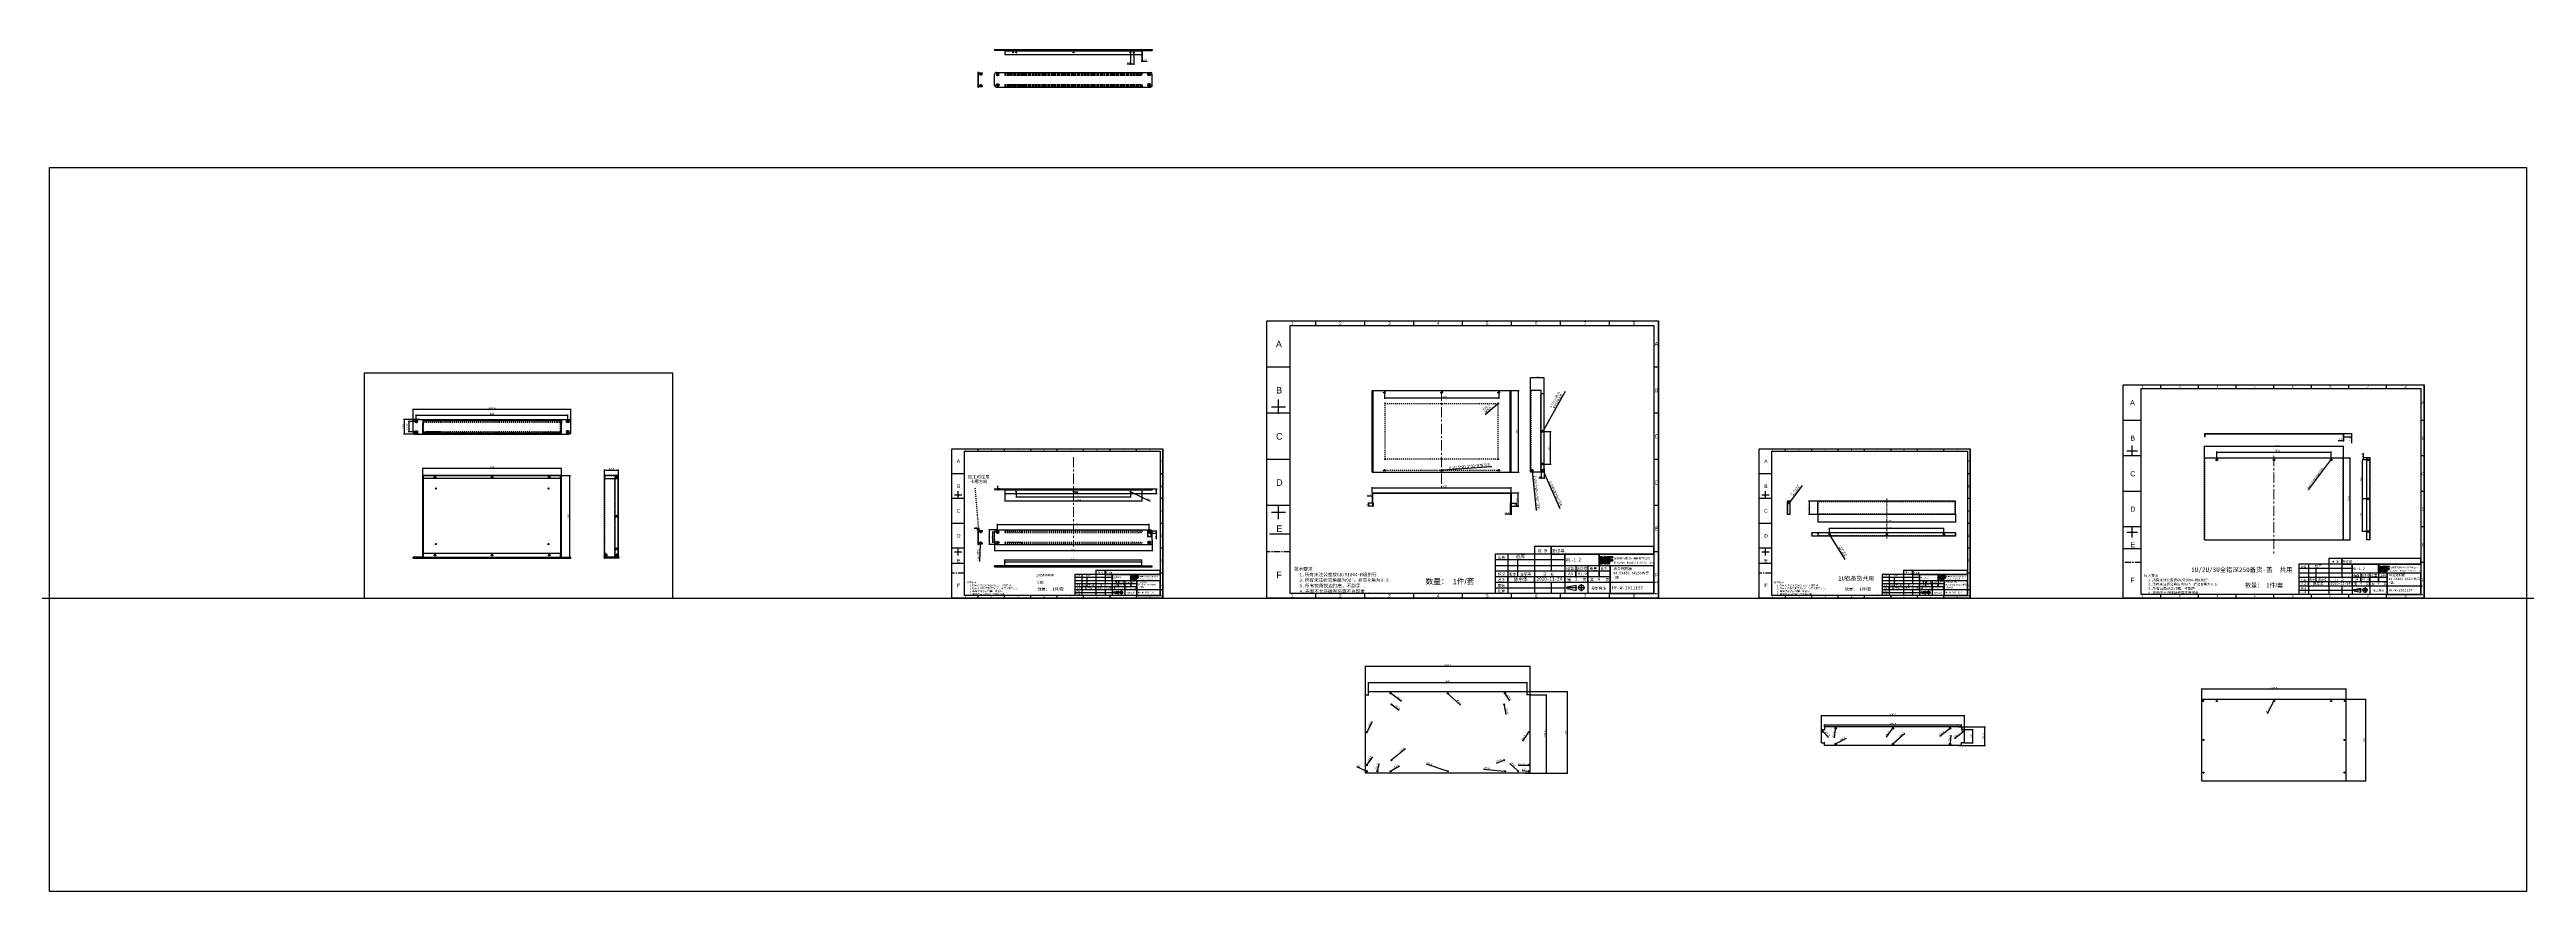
# Model space of a CAD drawing. Header units: millimetres. Extents: x 34287 to 41869, y -1912 to 663.
import ezdxf
from ezdxf.enums import TextEntityAlignment as Align

# ---------------------------------------------------------------- set-up
doc = ezdxf.new("R2010")
doc.units = ezdxf.units.MM
doc.header["$PDMODE"] = 3
doc.header["$PDSIZE"] = 0.3125
for name, pattern in [('CENTER', [50.8, 31.75, -6.35, 6.35, -6.35]), ('DASHED', [0.2, 0.1, -0.1]), ('JIS_02_0.7', [1.35, 0.75, -0.6])]:
    doc.linetypes.add(name, pattern=pattern)
doc.layers.get('0').update_dxf_attribs({"linetype": 'CONTINUOUS'})
doc.layers.get('Defpoints').update_dxf_attribs({"linetype": 'CONTINUOUS'})
for name, color, linetype in [('2-HF-1612008-001_DXF_FORMAT', 7, 'CONTINUOUS'), ('2-HF-1612008-002_DXF_FORMAT', 7, 'CONTINUOUS'), ('图框', 7, 'CONTINUOUS'), ('打印', 7, 'CONTINUOUS')]:
    doc.layers.add(name, color=color, linetype=linetype)
doc.layers.add('3中心线层', color=1, linetype='CENTER', lineweight=13)
doc.styles.add('MtXpl_', font='')
doc.styles.add('MtXpl_gdt_shx', font='gdt.shx')
doc.styles.add('MtXpl_simfang_ttf_sh', font='simfang.ttf.shx')
doc.styles.get("Standard").update_dxf_attribs({"font": ''})
doc.styles.add('TEXTSTYLE_2', font='')
doc.styles.add('TEXTSTYLE_3', font='')
doc.styles.add('TEXTSTYLE_4', font='')
doc.styles.get('MtXpl_').set_extended_font_data('SimSun')
doc.styles.get('STANDARD').set_extended_font_data('changfangsong')
doc.styles.get('TEXTSTYLE_2').set_extended_font_data('FangSong')
doc.styles.get('TEXTSTYLE_3').set_extended_font_data('CHANGFANGSONG')
doc.styles.get('TEXTSTYLE_4').set_extended_font_data('FangSong')
doc.dimstyles.new('DIMSTYLE_6', dxfattribs={"dimtxt": 4, "dimasz": 1, "dimexe": 2, "dimexo": 0.5, "dimgap": 0.75, "dimtad": 1, "dimdsep": 46, "dimtxsty": 'STANDARD', "dimblk": '_FILLED', "dimcen": 0, "dimclrd": 5, "dimclre": 5, "dimadec": 0, "dimazin": 0, "dimtp": 0.1, "dimtm": 0.1, "dimtfac": 1, "dimtofl": 0, "dimtmove": 0, "dimatfit": 3, "dimldrblk": '_FILLED', "dimfxl": 1, "dimtolj": 1, "dimarcsym": 0})

# ---------------------------------------------------------------- blocks, each defined once
blk = doc.blocks.new('_FILLED')
at = {"color": 0, "linetype": 'ByBlock'}
blk.add_solid([(0, 0), (-1, 0.2), (-1, -0.2)], dxfattribs=at)
blk = doc.blocks.new('*D39')
at = {"color": 5, "lineweight": -2, "ltscale": 30}
for p, q in [((37179.6, -835.8), (37179.6, -871.5)), ((37180.6, -869.5), (37661.2, -869.5)), ((37662.2, -836.4), (37662.2, -871.5))]:
    blk.add_line(p, q, dxfattribs=at)
at = {"layer": 'Defpoints', "color": 0, "lineweight": -3, "ltscale": 30}
for p in [(37179.6, -835.3), (37662.2, -835.9), (37662.2, -869.5)]:
    blk.add_point(p, dxfattribs=at)
at = {"color": 5, "lineweight": -2, "ltscale": 30, "rotation": 180}
blk.add_blockref('_FILLED', (37179.6, -869.5), dxfattribs=at)
at = {"color": 5, "lineweight": -2, "ltscale": 30}
blk.add_blockref('_FILLED', (37662.2, -869.5), dxfattribs=at)
at = {"color": 0, "ltscale": 30, "insert": (37420.7, -866.7), "char_height": 4, "attachment_point": 5}
blk.add_mtext('\\A1;482.6', dxfattribs=at)
blk = doc.blocks.new('*D36')
at = {"color": 5, "lineweight": -2, "ltscale": 30}
for p, q in [((37186.6, -806.4), (37161.8, -806.4)), ((37163.8, -849.9), (37163.8, -807.4)), ((37184.6, -850.9), (37161.8, -850.9))]:
    blk.add_line(p, q, dxfattribs=at)
at = {"layer": 'Defpoints', "color": 0, "lineweight": -3, "ltscale": 30}
for p in [(37163.8, -806.4), (37187.1, -806.4), (37185.1, -850.9)]:
    blk.add_point(p, dxfattribs=at)
at = {"color": 5, "lineweight": -2, "ltscale": 30}
for p, rotation in [((37163.8, -806.4), 90), ((37163.8, -850.9), 270)]:
    blk.add_blockref('_FILLED', p, dxfattribs=dict(at, rotation=rotation))
at = {"color": 0, "ltscale": 30, "insert": (37161.1, -828.7), "char_height": 4, "attachment_point": 5, "rotation": 90}
blk.add_mtext('\\A1;44.5', dxfattribs=at)
blk = doc.blocks.new('*D37')
at = {"color": 5, "lineweight": -2, "ltscale": 30}
blk.add_line((37134.4, -902.8), (37136.6, -847.6), dxfattribs=at)
blk.add_arc((37136.7, -845.3), 1.25, 259.63847, 267.63051, dxfattribs=at)
at = {"layer": 'Defpoints', "color": 0, "lineweight": -3, "ltscale": 30}
for p in [(37136.7, -846.6), (37136.8, -844.1)]:
    blk.add_point(p, dxfattribs=at)
at = {"color": 5, "lineweight": -2, "ltscale": 30, "rotation": 87.6305091916748}
blk.add_blockref('_FILLED', (37136.7, -846.6), dxfattribs=at)
at = {"color": 0, "ltscale": 30, "insert": (37130.2, -884.2), "char_height": 4, "attachment_point": 5, "rotation": 87.63051}
blk.add_mtext('\\A1;{\\fMS PGothic|b0|i0|c134|p34;\\H1.66667x;4-M3深8}', dxfattribs=at)
blk = doc.blocks.new('*D40')
at = {"color": 5, "lineweight": -2, "ltscale": 30}
for p, q in [((37127.7, -802.1), (37116.9, -802.1)), ((37127.7, -806.8), (37127.7, -800.1)), ((37130.9, -802.1), (37128.7, -802.1)), ((37131.9, -806.4), (37131.9, -800.1))]:
    blk.add_line(p, q, dxfattribs=at)
at = {"layer": 'Defpoints', "color": 0, "lineweight": -3, "ltscale": 30}
for p in [(37127.7, -802.1), (37127.7, -807.3), (37131.9, -806.9)]:
    blk.add_point(p, dxfattribs=at)
at = {"color": 5, "lineweight": -2, "ltscale": 30, "rotation": 180}
blk.add_blockref('_FILLED', (37127.7, -802.1), dxfattribs=at)
at = {"color": 5, "lineweight": -2, "ltscale": 30}
blk.add_blockref('_FILLED', (37131.9, -802.1), dxfattribs=at)
at = {"color": 0, "ltscale": 30, "insert": (37121.8, -799.3), "char_height": 4, "attachment_point": 5}
blk.add_mtext('\\A1;4.2', dxfattribs=at)
blk = doc.blocks.new('*D41')
at = {"color": 5, "linetype": 'ByBlock', "lineweight": -2, "ltscale": 3}
for p, q in [((38335.4, -691.9), (38335.4, -675.2)), ((38336.4, -677.2), (38759.4, -677.2)), ((38760.4, -691.9), (38760.4, -675.2))]:
    blk.add_line(p, q, dxfattribs=at)
at = {"layer": 'Defpoints', "color": 0, "linetype": 'ByBlock', "lineweight": -3, "ltscale": 3}
for p in [(38760.4, -677.2), (38335.4, -692.4), (38760.4, -692.4)]:
    blk.add_point(p, dxfattribs=at)
at = {"color": 5, "linetype": 'ByBlock', "lineweight": -2, "ltscale": 3, "rotation": 180}
blk.add_blockref('_FILLED', (38335.4, -677.2), dxfattribs=at)
at = {"color": 5, "linetype": 'ByBlock', "lineweight": -2, "ltscale": 3}
blk.add_blockref('_FILLED', (38760.4, -677.2), dxfattribs=at)
at = {"color": 0, "linetype": 'ByBlock', "lineweight": -3, "ltscale": 3, "insert": (38557.9, -673.4), "char_height": 6, "attachment_point": 5}
blk.add_mtext('\\A1;425', dxfattribs=at)
blk = doc.blocks.new('*D42')
at = {"color": 5, "linetype": 'ByBlock', "lineweight": -2, "ltscale": 3}
for p, q in [((41242.2, -586.2), (41330.1, -586.2)), ((41328.1, -587.2), (41328.1, -835.2)), ((41290.4, -836.2), (41330.1, -836.2))]:
    blk.add_line(p, q, dxfattribs=at)
at = {"layer": 'Defpoints', "color": 0, "linetype": 'ByBlock', "lineweight": -3, "ltscale": 3}
for p in [(41241.7, -586.2), (41289.9, -836.2), (41328.1, -836.2)]:
    blk.add_point(p, dxfattribs=at)
at = {"color": 5, "linetype": 'ByBlock', "lineweight": -2, "ltscale": 3}
for p, rotation in [((41328.1, -586.2), 90), ((41328.1, -836.2), 270)]:
    blk.add_blockref('_FILLED', p, dxfattribs=dict(at, rotation=rotation))
at = {"color": 0, "linetype": 'ByBlock', "lineweight": -3, "ltscale": 3, "insert": (41324.4, -711.2), "char_height": 6, "attachment_point": 5, "rotation": 90}
blk.add_mtext('\\A1;250', dxfattribs=at)
blk = doc.blocks.new('*D44')
at = {"color": 5, "lineweight": -2, "ltscale": 30}
for p, q in [((37211.2, -689.8), (37211.2, -719)), ((37212.2, -717), (37629.6, -717)), ((37630.6, -689.8), (37630.6, -719))]:
    blk.add_line(p, q, dxfattribs=at)
at = {"layer": 'Defpoints', "color": 0, "lineweight": -3, "ltscale": 30}
for p in [(37211.2, -689.3), (37630.6, -689.3), (37630.6, -717)]:
    blk.add_point(p, dxfattribs=at)
at = {"color": 5, "lineweight": -2, "ltscale": 30, "rotation": 180}
blk.add_blockref('_FILLED', (37211.2, -717), dxfattribs=at)
at = {"color": 5, "lineweight": -2, "ltscale": 30}
blk.add_blockref('_FILLED', (37630.6, -717), dxfattribs=at)
at = {"color": 0, "ltscale": 30, "insert": (37436.7, -714.3), "char_height": 4, "attachment_point": 5}
blk.add_mtext('\\A1;419.4', dxfattribs=at)
blk = doc.blocks.new('*D45')
at = {"color": 5, "lineweight": -2, "ltscale": 30}
for p, q in [((37245.9, -689.8), (37245.9, -706.9)), ((37246.9, -704.9), (37594.9, -704.9)), ((37595.9, -689.8), (37595.9, -706.9))]:
    blk.add_line(p, q, dxfattribs=at)
at = {"layer": 'Defpoints', "color": 0, "lineweight": -3, "ltscale": 30}
for p in [(37245.9, -689.3), (37595.9, -689.3), (37595.9, -704.9)]:
    blk.add_point(p, dxfattribs=at)
at = {"color": 5, "lineweight": -2, "ltscale": 30, "rotation": 180}
blk.add_blockref('_FILLED', (37245.9, -704.9), dxfattribs=at)
at = {"color": 5, "lineweight": -2, "ltscale": 30}
blk.add_blockref('_FILLED', (37595.9, -704.9), dxfattribs=at)
at = {"color": 0, "ltscale": 30, "insert": (37435.8, -702.2), "char_height": 4, "attachment_point": 5}
blk.add_mtext('\\A1;350', dxfattribs=at)
blk = doc.blocks.new('*D38')
at = {"color": 5, "lineweight": -2, "ltscale": 30}
blk.add_line((37656.9, -719), (37597.9, -690.3), dxfattribs=at)
at = {"layer": 'Defpoints', "color": 0, "lineweight": -3, "ltscale": 30}
for p in [(37594.8, -688.7), (37597, -689.8)]:
    blk.add_point(p, dxfattribs=at)
at = {"color": 5, "lineweight": -2, "ltscale": 30, "rotation": 153.9909799977151}
blk.add_blockref('_FILLED', (37597, -689.8), dxfattribs=at)
at = {"color": 0, "ltscale": 30, "insert": (37650.3, -712.7), "char_height": 4, "attachment_point": 5, "rotation": 333.99098}
blk.add_mtext('\\A1;3-M3', dxfattribs=at)
blk = doc.blocks.new('*D46')
at = {"color": 5, "lineweight": -2, "ltscale": 30}
for p, q in [((37421.4, -689.3), (37434.6, -689.3)), ((37427.4, -695.3), (37434.6, -695.3)), ((37432.6, -690.3), (37432.6, -694.3))]:
    blk.add_line(p, q, dxfattribs=at)
at = {"layer": 'Defpoints', "color": 0, "lineweight": -3, "ltscale": 30}
for p in [(37420.9, -689.3), (37426.9, -695.3), (37432.6, -695.3)]:
    blk.add_point(p, dxfattribs=at)
at = {"color": 5, "lineweight": -2, "ltscale": 30}
for p, rotation in [((37432.6, -689.3), 90), ((37432.6, -695.3), 270)]:
    blk.add_blockref('_FILLED', p, dxfattribs=dict(at, rotation=rotation))
at = {"color": 0, "ltscale": 30, "insert": (37429.9, -692.3), "char_height": 4, "attachment_point": 5, "rotation": 90}
blk.add_mtext('\\A1;6', dxfattribs=at)
blk = doc.blocks.new('*D47')
at = {"color": 5, "linetype": 'ByBlock', "lineweight": -2, "ltscale": 3}
for p, q in [((40883.5, -590), (40883.5, -548.8)), ((41307.5, -550.8), (40884.5, -550.8)), ((41308.5, -590), (41308.5, -548.8))]:
    blk.add_line(p, q, dxfattribs=at)
at = {"layer": 'Defpoints', "color": 0, "linetype": 'ByBlock', "lineweight": -3, "ltscale": 3}
for p in [(40883.5, -550.8), (40883.5, -590.5), (41308.5, -590.5)]:
    blk.add_point(p, dxfattribs=at)
at = {"color": 5, "linetype": 'ByBlock', "lineweight": -2, "ltscale": 3, "rotation": 180}
blk.add_blockref('_FILLED', (40883.5, -550.8), dxfattribs=at)
at = {"color": 5, "linetype": 'ByBlock', "lineweight": -2, "ltscale": 3}
blk.add_blockref('_FILLED', (41308.5, -550.8), dxfattribs=at)
at = {"color": 0, "linetype": 'ByBlock', "lineweight": -3, "ltscale": 3, "insert": (41106, -547.1), "char_height": 6, "attachment_point": 5}
blk.add_mtext('\\A1;425', dxfattribs=at)
blk = doc.blocks.new('*D49')
at = {"color": 5, "linetype": 'ByBlock', "lineweight": -2, "ltscale": 3}
blk.add_line((38701.3, -613.1), (38550.6, -623.6), dxfattribs=at)
at = {"layer": 'Defpoints', "color": 0, "linetype": 'ByBlock', "lineweight": -3, "ltscale": 3}
for p in [(38546.1, -623.9), (38549.6, -623.7)]:
    blk.add_point(p, dxfattribs=at)
at = {"color": 5, "linetype": 'ByBlock', "lineweight": -2, "ltscale": 3, "rotation": 183.9883629203092}
blk.add_blockref('_FILLED', (38549.6, -623.7), dxfattribs=at)
at = {"color": 0, "linetype": 'ByBlock', "lineweight": -3, "ltscale": 3, "insert": (38634.6, -611.9), "char_height": 8, "attachment_point": 5, "rotation": 3.98836}
blk.add_mtext('\\A1;{\\fMS PGothic|b0|i0|c134|p34;6-∅3.5*%%C5.5*90%%D背面沉孔}', dxfattribs=at)
blk = doc.blocks.new('*D51')
at = {"color": 5, "linetype": 'ByBlock', "lineweight": -2, "ltscale": 3}
blk.add_line((38838.3, -747.1), (38825.8, -626.5), dxfattribs=at)
at = {"layer": 'Defpoints', "color": 0, "linetype": 'ByBlock', "lineweight": -3, "ltscale": 3}
for p in [(38825.3, -622.1), (38825.7, -625.5)]:
    blk.add_point(p, dxfattribs=at)
at = {"color": 5, "linetype": 'ByBlock', "lineweight": -2, "ltscale": 3, "rotation": 95.92266485203304}
blk.add_blockref('_FILLED', (38825.7, -625.5), dxfattribs=at)
at = {"color": 0, "linetype": 'ByBlock', "lineweight": -3, "ltscale": 3, "insert": (38838.3, -692), "char_height": 8, "attachment_point": 5, "rotation": 275.92266}
blk.add_mtext('\\A1;{\\fMS PGothic|b0|i0|c134|p34;2-∅3.5*%%C5.5*90%%D沉孔}', dxfattribs=at)
blk = doc.blocks.new('*D52')
at = {"color": 5, "linetype": 'ByBlock', "lineweight": -2, "ltscale": 3}
blk.add_line((38910.6, -742.1), (38859.5, -626.6), dxfattribs=at)
at = {"layer": 'Defpoints', "color": 0, "linetype": 'ByBlock', "lineweight": -3, "ltscale": 3}
for p in [(38857.5, -622), (38859.1, -625.6)]:
    blk.add_point(p, dxfattribs=at)
at = {"color": 5, "linetype": 'ByBlock', "lineweight": -2, "ltscale": 3, "rotation": 113.8412673225118}
blk.add_blockref('_FILLED', (38859.1, -625.6), dxfattribs=at)
at = {"color": 0, "linetype": 'ByBlock', "lineweight": -3, "ltscale": 3, "insert": (38896.9, -697.1), "char_height": 8, "attachment_point": 5, "rotation": 293.84127}
blk.add_mtext('\\A1;{\\fMS PGothic|b0|i0|c134|p34;2-∅4*%%C6*90%%D沉孔}', dxfattribs=at)
blk = doc.blocks.new('*D53')
at = {"color": 5, "linetype": 'ByBlock', "lineweight": -2, "ltscale": 3}
blk.add_line((38926.6, -382.5), (38859, -502.7), dxfattribs=at)
at = {"layer": 'Defpoints', "color": 0, "linetype": 'ByBlock', "lineweight": -3, "ltscale": 3}
for p in [(38857.3, -505.8), (38858.5, -503.6)]:
    blk.add_point(p, dxfattribs=at)
at = {"color": 5, "linetype": 'ByBlock', "lineweight": -2, "ltscale": 3, "rotation": 240.6699877653853}
blk.add_blockref('_FILLED', (38858.5, -503.6), dxfattribs=at)
at = {"color": 0, "linetype": 'ByBlock', "lineweight": -3, "ltscale": 3, "insert": (38899.2, -410.5), "char_height": 6, "width": 91.323, "attachment_point": 5, "rotation": 60.66999}
blk.add_mtext('\\A1;4-S-M3-1{\\fSimSun|b0|i0|c134|p34;铁}-{\\fSimSun|b0|i0|c134|p34;内\\P氧化后再压铆}', dxfattribs=at)
blk = doc.blocks.new('*D54')
at = {"color": 5, "linetype": 'ByBlock', "lineweight": -2, "ltscale": 3}
for p, q in [((38372.9, -386.1), (38372.9, -405)), ((38721.9, -403), (38373.9, -403)), ((38722.9, -386.1), (38722.9, -405))]:
    blk.add_line(p, q, dxfattribs=at)
at = {"layer": 'Defpoints', "color": 0, "linetype": 'ByBlock', "lineweight": -3, "ltscale": 3}
for p in [(38372.9, -385.6), (38372.9, -403), (38722.9, -385.6)]:
    blk.add_point(p, dxfattribs=at)
at = {"color": 5, "linetype": 'ByBlock', "lineweight": -2, "ltscale": 3, "rotation": 180}
blk.add_blockref('_FILLED', (38372.9, -403), dxfattribs=at)
at = {"color": 5, "linetype": 'ByBlock', "lineweight": -2, "ltscale": 3}
blk.add_blockref('_FILLED', (38722.9, -403), dxfattribs=at)
at = {"color": 0, "linetype": 'ByBlock', "lineweight": -3, "ltscale": 3, "insert": (38557.9, -399.3), "char_height": 6, "attachment_point": 5}
blk.add_mtext('\\A1;350', dxfattribs=at)
blk = doc.blocks.new('*D55')
at = {"color": 5, "linetype": 'ByBlock', "lineweight": -2, "ltscale": 3}
for p, q in [((40921, -591.6), (40921, -566.1)), ((40922, -568.1), (41270, -568.1)), ((41271, -591.6), (41271, -566.1))]:
    blk.add_line(p, q, dxfattribs=at)
at = {"layer": 'Defpoints', "color": 0, "linetype": 'ByBlock', "lineweight": -3, "ltscale": 3}
for p in [(40921, -592.1), (41271, -568.1), (41271, -592.1)]:
    blk.add_point(p, dxfattribs=at)
at = {"color": 5, "linetype": 'ByBlock', "lineweight": -2, "ltscale": 3, "rotation": 180}
blk.add_blockref('_FILLED', (40921, -568.1), dxfattribs=at)
at = {"color": 5, "linetype": 'ByBlock', "lineweight": -2, "ltscale": 3}
blk.add_blockref('_FILLED', (41271, -568.1), dxfattribs=at)
at = {"color": 0, "linetype": 'ByBlock', "lineweight": -3, "ltscale": 3, "insert": (41106, -564.3), "char_height": 6, "attachment_point": 5}
blk.add_mtext('\\A1;350', dxfattribs=at)
blk = doc.blocks.new('*D56')
at = {"color": 5, "linetype": 'ByBlock', "lineweight": -2, "ltscale": 3}
for p, q in [((41309, -511.1), (41335.4, -511.1)), ((41309, -521.3), (41335.4, -521.3)), ((41333.4, -512.1), (41333.4, -520.3)), ((41333.4, -521.3), (41333.4, -540.9))]:
    blk.add_line(p, q, dxfattribs=at)
at = {"layer": 'Defpoints', "color": 0, "linetype": 'ByBlock', "lineweight": -3, "ltscale": 3}
for p in [(41308.5, -511.1), (41308.5, -521.3), (41333.4, -521.3)]:
    blk.add_point(p, dxfattribs=at)
at = {"color": 5, "linetype": 'ByBlock', "lineweight": -2, "ltscale": 3}
for p, rotation in [((41333.4, -511.1), 90), ((41333.4, -521.3), 270)]:
    blk.add_blockref('_FILLED', p, dxfattribs=dict(at, rotation=rotation))
at = {"color": 0, "linetype": 'ByBlock', "lineweight": -3, "ltscale": 3, "insert": (41329.7, -531.6), "char_height": 6, "attachment_point": 5, "rotation": 90}
blk.add_mtext('\\A1;10.2', dxfattribs=at)
blk = doc.blocks.new('*D57')
at = {"color": 5, "linetype": 'ByBlock', "lineweight": -2, "ltscale": 3}
for p, q in [((41307.3, -519.9), (41307.3, -535.3)), ((41308.5, -519.9), (41308.5, -535.3)), ((41306.3, -533.3), (41292.4, -533.3)), ((41309.5, -533.3), (41310.5, -533.3))]:
    blk.add_line(p, q, dxfattribs=at)
at = {"layer": 'Defpoints', "color": 0, "linetype": 'ByBlock', "lineweight": -3, "ltscale": 3}
for p in [(41307.3, -519.4), (41308.5, -519.4), (41307.3, -533.3)]:
    blk.add_point(p, dxfattribs=at)
at = {"color": 5, "linetype": 'ByBlock', "lineweight": -2, "ltscale": 3}
blk.add_blockref('_FILLED', (41307.3, -533.3), dxfattribs=at)
at = {"color": 5, "linetype": 'ByBlock', "lineweight": -2, "ltscale": 3, "rotation": 180}
blk.add_blockref('_FILLED', (41308.5, -533.3), dxfattribs=at)
at = {"color": 0, "linetype": 'ByBlock', "lineweight": -3, "ltscale": 3, "insert": (41298.9, -529.5), "char_height": 6, "attachment_point": 5}
blk.add_mtext('\\A1;1.2', dxfattribs=at)
blk = doc.blocks.new('*D58')
at = {"color": 5, "linetype": 'ByBlock', "lineweight": -2, "ltscale": 3}
blk.add_line((41201.9, -683.6), (41269.4, -594.3), dxfattribs=at)
at = {"layer": 'Defpoints', "color": 0, "linetype": 'ByBlock', "lineweight": -3, "ltscale": 3}
for p in [(41270, -593.5), (41272.1, -590.7)]:
    blk.add_point(p, dxfattribs=at)
at = {"color": 5, "linetype": 'ByBlock', "lineweight": -2, "ltscale": 3, "rotation": 52.91477901655387}
blk.add_blockref('_FILLED', (41270, -593.5), dxfattribs=at)
at = {"color": 0, "linetype": 'ByBlock', "lineweight": -3, "ltscale": 3, "insert": (41223.2, -648), "char_height": 6, "attachment_point": 5, "rotation": 52.91478}
blk.add_mtext('\\A1;{\\fMS PGothic|b0|i0|c134|p34;9-∅3.5*%%C5.5*90%%D沉孔}', dxfattribs=at)
blk = doc.blocks.new('*D61')
at = {"color": 5, "linetype": 'ByBlock', "lineweight": -2, "ltscale": 3}
for p, q in [((41382.9, -586.2), (41367.9, -586.2)), ((41374, -592.1), (41367.9, -592.1)), ((41369.9, -586.2), (41369.9, -571.4)), ((41369.9, -591.1), (41369.9, -587.2))]:
    blk.add_line(p, q, dxfattribs=at)
at = {"layer": 'Defpoints', "color": 0, "linetype": 'ByBlock', "lineweight": -3, "ltscale": 3}
for p in [(41369.9, -586.2), (41374.5, -592.1), (41383.4, -586.2)]:
    blk.add_point(p, dxfattribs=at)
at = {"color": 5, "linetype": 'ByBlock', "lineweight": -2, "ltscale": 3}
for p, rotation in [((41369.9, -586.2), 90), ((41369.9, -592.1), 270)]:
    blk.add_blockref('_FILLED', p, dxfattribs=dict(at, rotation=rotation))
at = {"color": 0, "linetype": 'ByBlock', "lineweight": -3, "ltscale": 3, "insert": (41366.2, -578.3), "char_height": 6, "attachment_point": 5, "rotation": 90}
blk.add_mtext('\\A1;5.9', dxfattribs=at)
blk = doc.blocks.new('*D62')
at = {"color": 5, "linetype": 'ByBlock', "lineweight": -2, "ltscale": 3}
for p, q in [((39706.3, -718.8), (39671, -718.8)), ((39673, -719.8), (39673, -757.8)), ((39702.2, -758.8), (39671, -758.8))]:
    blk.add_line(p, q, dxfattribs=at)
at = {"layer": 'Defpoints', "color": 0, "linetype": 'ByBlock', "lineweight": -3, "ltscale": 3}
for p in [(39706.8, -718.8), (39673, -758.8), (39702.7, -758.8)]:
    blk.add_point(p, dxfattribs=at)
at = {"color": 5, "linetype": 'ByBlock', "lineweight": -2, "ltscale": 3}
for p, rotation in [((39673, -718.8), 90), ((39673, -758.8), 270)]:
    blk.add_blockref('_FILLED', p, dxfattribs=dict(at, rotation=rotation))
at = {"color": 0, "linetype": 'ByBlock', "lineweight": -3, "ltscale": 3, "insert": (39670.2, -738.8), "char_height": 4, "attachment_point": 5, "rotation": 90}
blk.add_mtext('\\A1;40', dxfattribs=at)
blk = doc.blocks.new('*D63')
at = {"color": 5, "linetype": 'ByBlock', "lineweight": -2, "ltscale": 3}
for p, q in [((39699.4, -756), (39699.4, -783.8)), ((39700.4, -781.8), (40120.4, -781.8)), ((40121.4, -758.5), (40121.4, -783.8))]:
    blk.add_line(p, q, dxfattribs=at)
at = {"layer": 'Defpoints', "color": 0, "linetype": 'ByBlock', "lineweight": -3, "ltscale": 3}
for p in [(39699.4, -755.5), (40121.4, -758), (40121.4, -781.8)]:
    blk.add_point(p, dxfattribs=at)
at = {"color": 5, "linetype": 'ByBlock', "lineweight": -2, "ltscale": 3, "rotation": 180}
blk.add_blockref('_FILLED', (39699.4, -781.8), dxfattribs=at)
at = {"color": 5, "linetype": 'ByBlock', "lineweight": -2, "ltscale": 3}
blk.add_blockref('_FILLED', (40121.4, -781.8), dxfattribs=at)
at = {"color": 0, "linetype": 'ByBlock', "lineweight": -3, "ltscale": 3, "insert": (39920.4, -779.1), "char_height": 4, "attachment_point": 5}
blk.add_mtext('\\A1;422', dxfattribs=at)
blk = doc.blocks.new('*D64')
at = {"color": 5, "linetype": 'ByBlock', "lineweight": -2, "ltscale": 3}
for p, q in [((39735.4, -819.3), (39735.4, -800)), ((40084.4, -802), (39736.4, -802)), ((40085.4, -819.3), (40085.4, -800))]:
    blk.add_line(p, q, dxfattribs=at)
at = {"layer": 'Defpoints', "color": 0, "linetype": 'ByBlock', "lineweight": -3, "ltscale": 3}
for p in [(39735.4, -802), (39735.4, -819.8), (40085.4, -819.8)]:
    blk.add_point(p, dxfattribs=at)
at = {"color": 5, "linetype": 'ByBlock', "lineweight": -2, "ltscale": 3, "rotation": 180}
blk.add_blockref('_FILLED', (39735.4, -802), dxfattribs=at)
at = {"color": 5, "linetype": 'ByBlock', "lineweight": -2, "ltscale": 3}
blk.add_blockref('_FILLED', (40085.4, -802), dxfattribs=at)
at = {"color": 0, "linetype": 'ByBlock', "lineweight": -3, "ltscale": 3, "insert": (39921.4, -799.3), "char_height": 4, "attachment_point": 5}
blk.add_mtext('\\A1;350', dxfattribs=at)
blk = doc.blocks.new('*D65')
at = {"color": 5, "linetype": 'ByBlock', "lineweight": -2, "ltscale": 3}
for p, q in [((38759.4, -724.8), (38778.2, -724.8)), ((38759.4, -733.8), (38778.2, -733.8)), ((38776.2, -725.8), (38776.2, -732.8))]:
    blk.add_line(p, q, dxfattribs=at)
at = {"layer": 'Defpoints', "color": 0, "linetype": 'ByBlock', "lineweight": -3, "ltscale": 3}
for p in [(38758.9, -724.8), (38758.9, -733.8), (38776.2, -733.8)]:
    blk.add_point(p, dxfattribs=at)
at = {"color": 5, "linetype": 'ByBlock', "lineweight": -2, "ltscale": 3}
for p, rotation in [((38776.2, -724.8), 90), ((38776.2, -733.8), 270)]:
    blk.add_blockref('_FILLED', p, dxfattribs=dict(at, rotation=rotation))
at = {"color": 0, "linetype": 'ByBlock', "lineweight": -3, "ltscale": 3, "insert": (38772.5, -729.3), "char_height": 6, "attachment_point": 5, "rotation": 90}
blk.add_mtext('\\A1;9', dxfattribs=at)
blk = doc.blocks.new('*D66')
at = {"color": 5, "linetype": 'ByBlock', "lineweight": -2, "ltscale": 3}
for p, q in [((38757.7, -726.6), (38757.7, -760.3)), ((38760.4, -724.5), (38760.4, -760.3)), ((38756.7, -758.3), (38741.6, -758.3)), ((38761.4, -758.3), (38762.4, -758.3))]:
    blk.add_line(p, q, dxfattribs=at)
at = {"layer": 'Defpoints', "color": 0, "linetype": 'ByBlock', "lineweight": -3, "ltscale": 3}
for p in [(38757.7, -726.1), (38760.4, -724), (38757.7, -758.3)]:
    blk.add_point(p, dxfattribs=at)
at = {"color": 5, "linetype": 'ByBlock', "lineweight": -2, "ltscale": 3}
blk.add_blockref('_FILLED', (38757.7, -758.3), dxfattribs=at)
at = {"color": 5, "linetype": 'ByBlock', "lineweight": -2, "ltscale": 3, "rotation": 180}
blk.add_blockref('_FILLED', (38760.4, -758.3), dxfattribs=at)
at = {"color": 0, "linetype": 'ByBlock', "lineweight": -3, "ltscale": 3, "insert": (38748.6, -754.6), "char_height": 6, "attachment_point": 5}
blk.add_mtext('\\A1;2.7', dxfattribs=at)
blk = doc.blocks.new('*D67')
at = {"color": 5, "linetype": 'ByBlock', "lineweight": -2, "ltscale": 3}
for p, q in [((38336.4, -724.8), (38322.4, -724.8)), ((38336.4, -733.8), (38322.4, -733.8)), ((38324.4, -725.8), (38324.4, -732.8))]:
    blk.add_line(p, q, dxfattribs=at)
at = {"layer": 'Defpoints', "color": 0, "linetype": 'ByBlock', "lineweight": -3, "ltscale": 3}
for p in [(38324.4, -733.8), (38336.9, -724.8), (38336.9, -733.8)]:
    blk.add_point(p, dxfattribs=at)
at = {"color": 5, "linetype": 'ByBlock', "lineweight": -2, "ltscale": 3}
for p, rotation in [((38324.4, -724.8), 90), ((38324.4, -733.8), 270)]:
    blk.add_blockref('_FILLED', p, dxfattribs=dict(at, rotation=rotation))
at = {"color": 0, "linetype": 'ByBlock', "lineweight": -3, "ltscale": 3, "insert": (38320.7, -729.3), "char_height": 6, "attachment_point": 5, "rotation": 90}
blk.add_mtext('\\A1;9', dxfattribs=at)
blk = doc.blocks.new('*D68')
at = {"color": 5, "linetype": 'ByBlock', "lineweight": -2, "ltscale": 3}
for p, q in [((38852.9, -648.2), (38845.5, -648.2)), ((38852.9, -621.6), (38852.9, -650.2)), ((38860.9, -648.2), (38853.9, -648.2)), ((38861.9, -619.2), (38861.9, -650.2))]:
    blk.add_line(p, q, dxfattribs=at)
at = {"layer": 'Defpoints', "color": 0, "linetype": 'ByBlock', "lineweight": -3, "ltscale": 3}
for p in [(38852.9, -621.1), (38861.9, -618.7), (38861.9, -648.2)]:
    blk.add_point(p, dxfattribs=at)
at = {"color": 5, "linetype": 'ByBlock', "lineweight": -2, "ltscale": 3, "rotation": 180}
blk.add_blockref('_FILLED', (38852.9, -648.2), dxfattribs=at)
at = {"color": 5, "linetype": 'ByBlock', "lineweight": -2, "ltscale": 3}
blk.add_blockref('_FILLED', (38861.9, -648.2), dxfattribs=at)
at = {"color": 0, "linetype": 'ByBlock', "lineweight": -3, "ltscale": 3, "insert": (38848.1, -644.5), "char_height": 6, "attachment_point": 5}
blk.add_mtext('\\A1;9', dxfattribs=at)
blk = doc.blocks.new('*D69')
at = {"color": 5, "linetype": 'ByBlock', "lineweight": -2, "ltscale": 3}
for p, q in [((38334.4, -703.4), (38320.4, -703.4)), ((38335.4, -697.3), (38335.4, -705.4)), ((38336.6, -697.3), (38336.6, -705.4)), ((38337.6, -703.4), (38338.6, -703.4))]:
    blk.add_line(p, q, dxfattribs=at)
at = {"layer": 'Defpoints', "color": 0, "linetype": 'ByBlock', "lineweight": -3, "ltscale": 3}
for p in [(38335.4, -696.8), (38335.4, -703.4), (38336.6, -696.8)]:
    blk.add_point(p, dxfattribs=at)
at = {"color": 5, "linetype": 'ByBlock', "lineweight": -2, "ltscale": 3}
blk.add_blockref('_FILLED', (38335.4, -703.4), dxfattribs=at)
at = {"color": 5, "linetype": 'ByBlock', "lineweight": -2, "ltscale": 3, "rotation": 180}
blk.add_blockref('_FILLED', (38336.6, -703.4), dxfattribs=at)
at = {"color": 0, "linetype": 'ByBlock', "lineweight": -3, "ltscale": 3, "insert": (38326.9, -699.7), "char_height": 6, "attachment_point": 5}
blk.add_mtext('\\A1;1.2', dxfattribs=at)
blk = doc.blocks.new('*D70')
at = {"color": 5, "linetype": 'ByBlock', "lineweight": -2, "ltscale": 3}
blk.add_line((39782.9, -897.2), (39736.6, -821.7), dxfattribs=at)
at = {"layer": 'Defpoints', "color": 0, "linetype": 'ByBlock', "lineweight": -3, "ltscale": 3}
for p in [(39734.8, -818.7), (39736.1, -820.8)]:
    blk.add_point(p, dxfattribs=at)
at = {"color": 5, "linetype": 'ByBlock', "lineweight": -2, "ltscale": 3, "rotation": 121.514797708418}
blk.add_blockref('_FILLED', (39736.1, -820.8), dxfattribs=at)
at = {"color": 0, "linetype": 'ByBlock', "lineweight": -3, "ltscale": 3, "insert": (39775.6, -871.8), "char_height": 4, "attachment_point": 5, "rotation": 301.5148}
blk.add_mtext('\\A1;6-S-M3-1{\\fSimSun|b0|i0|c134|p34;铁}-{\\fSimSun|b0|i0|c134|p34;内\\P氧化后再压铆}', dxfattribs=at)
blk = doc.blocks.new('*D71')
at = {"color": 5, "linetype": 'ByBlock', "lineweight": -2, "ltscale": 3}
blk.add_line((39652.1, -669.9), (39612.6, -722.5), dxfattribs=at)
at = {"layer": 'Defpoints', "color": 0, "linetype": 'ByBlock', "lineweight": -3, "ltscale": 3}
for p in [(39610.5, -725.3), (39612, -723.3)]:
    blk.add_point(p, dxfattribs=at)
at = {"color": 5, "linetype": 'ByBlock', "lineweight": -2, "ltscale": 3, "rotation": 233.0419353020398}
blk.add_blockref('_FILLED', (39612, -723.3), dxfattribs=at)
at = {"color": 0, "linetype": 'ByBlock', "lineweight": -3, "ltscale": 3, "insert": (39631.2, -686), "char_height": 4, "attachment_point": 5, "rotation": 53.04194}
blk.add_mtext('\\A1;2-S-M3-1{\\fSimSun|b0|i0|c134|p34;铁}-{\\fSimSun|b0|i0|c134|p34;内\\P氧化后再压铆}', dxfattribs=at)
blk = doc.blocks.new('*D73')
at = {"color": 5, "linetype": 'ByBlock', "lineweight": -2, "ltscale": 3}
for p, q in [((37194.9, -680.3), (37187.7, -680.3)), ((37189.7, -679.3), (37189.7, -671.4)), ((37194.9, -683.3), (37187.7, -683.3)), ((37189.7, -684.3), (37189.7, -685.3))]:
    blk.add_line(p, q, dxfattribs=at)
at = {"layer": 'Defpoints', "color": 0, "linetype": 'ByBlock', "lineweight": -3, "ltscale": 3}
for p in [(37189.7, -680.3), (37195.4, -680.3), (37195.4, -683.3)]:
    blk.add_point(p, dxfattribs=at)
at = {"color": 5, "linetype": 'ByBlock', "lineweight": -2, "ltscale": 3}
for p, rotation in [((37189.7, -680.3), 270), ((37189.7, -683.3), 90)]:
    blk.add_blockref('_FILLED', p, dxfattribs=dict(at, rotation=rotation))
at = {"color": 0, "linetype": 'ByBlock', "lineweight": -3, "ltscale": 3, "insert": (37186.9, -673.5), "char_height": 4, "attachment_point": 5, "rotation": 90}
blk.add_mtext('\\A1;3', dxfattribs=at)
blk = doc.blocks.new('图框')
at = {"layer": '2-HF-1612008-002_DXF_FORMAT', "linetype": 'Continuous'}
for points in [[(607.1, 75.3), (607.1, 75.3), (607.2, 75.3), (607.2, 75.2), (607.3, 75.2), (607.3, 75.2), (607.4, 75.1), (607.4, 75.1), (607.4, 75.1), (607.4, 75), (607.5, 75), (607.5, 74.9), (607.5, 74.8), (607.5, 63.3), (606.7, 63.2), (606.6, 63.3), (606.6, 74.8), (606.6, 74.9), (606.7, 75), (606.7, 75), (606.7, 75.1), (606.7, 75.1), (606.8, 75.1), (606.8, 75.2), (606.9, 75.2), (606.9, 75.2), (607, 75.3), (607, 75.3)], [(607.5, 63.2), (607.5, 63.1), (606.7, 63), (606.7, 63.2), (607.5, 63.3), (607.5, 63.3), (607.5, 63.2)], [(607.6, 63), (607.6, 63), (606.7, 62.8), (606.7, 63), (607.5, 63.1), (607.6, 63.1)], [(607.9, 62.9), (608, 62.9), (609.1, 62.8), (609, 62.7), (608.9, 62.6), (608.8, 62.4), (608.7, 62.3), (608.5, 62.2), (608.4, 62.2), (608.2, 62.1), (608.1, 62.1), (607.9, 62.1), (607.7, 62.1), (607.6, 62.1), (607.4, 62.2), (607.3, 62.2), (607.1, 62.3), (607, 62.4), (606.9, 62.6), (606.8, 62.7), (606.7, 62.8), (607.6, 63), (607.7, 63), (607.7, 62.9), (607.8, 62.9), (607.8, 62.9)], [(609.2, 74.1), (609.2, 74), (609.2, 63.3), (609.1, 63.2), (609.1, 63), (609.1, 62.8), (608, 62.9), (608, 62.9), (608.1, 62.9), (608.1, 63), (608.2, 63), (608.2, 63), (608.2, 63.1), (608.3, 63.1), (608.3, 63.2), (608.3, 63.2), (608.3, 63.3), (608.3, 63.3), (608.3, 74), (609.2, 74.2), (609.2, 74.1)], [(609.3, 74.3), (609.3, 74.3), (608.3, 74.2), (608.4, 74.3), (609.5, 74.4), (609.5, 74.4), (609.4, 74.4), (609.4, 74.4)], [(609.2, 74.2), (609.2, 74.2), (608.3, 74), (608.3, 74.2), (609.3, 74.3), (609.2, 74.3)], [(609.6, 75.3), (609.7, 75.3), (609.9, 75.2), (610.1, 75.2), (610.2, 75.1), (610.3, 75), (610.5, 74.9), (610.6, 74.8), (610.7, 74.6), (610.7, 74.5), (610.8, 74.3), (610.8, 74.2), (610.8, 74), (610, 69.1), (610, 74), (610, 74.1), (610, 74.1), (610, 74.2), (609.9, 74.2), (609.9, 74.3), (609.9, 74.3), (609.8, 74.3), (609.8, 74.4), (609.7, 74.4), (609.7, 74.4), (609.6, 74.4), (609.6, 74.4), (609.5, 74.4), (608.4, 74.3), (608.4, 74.5), (608.5, 74.6), (608.6, 74.8), (608.7, 74.9), (608.8, 75), (609, 75.1), (609.1, 75.2), (609.3, 75.2), (609.4, 75.3)], [(614, 69.9), (614.8, 69.1), (610, 69.1), (610.8, 74), (610.8, 69.9)], [(614.8, 68.2), (614.8, 62.5), (614.8, 62.4), (614.8, 62.4), (614.8, 62.3), (614.7, 62.3), (614.7, 62.2), (614.7, 62.2), (614.6, 62.2), (614.6, 62.1), (614.5, 62.1), (614.5, 62.1), (614.3, 62.1), (614.2, 62.1), (614.2, 62.1), (614.1, 62.2), (614.1, 62.2), (614, 62.2), (614, 62.3), (614, 62.3), (614, 62.4), (614, 62.4), (614, 62.5), (614, 67.4), (610.8, 67.4), (610.8, 62.5), (610.8, 62.4), (610.8, 62.4), (610.8, 62.3), (610.8, 62.3), (610.8, 62.2), (610.7, 62.2), (610.7, 62.2), (610.6, 62.1), (610.6, 62.1), (610.5, 62.1), (610.4, 62.1), (610.3, 62.1), (610.3, 62.1), (610.2, 62.1), (610.2, 62.2), (610.1, 62.2), (610.1, 62.2), (610.1, 62.3), (610, 62.3), (610, 62.4), (610, 62.4), (610, 62.5), (610, 68.2)], [(615.2, 75.3), (615.4, 75.3), (615.5, 75.2), (615.7, 75.2), (615.9, 75.1), (616, 75), (616.1, 74.9), (616.2, 74.8), (616.3, 74.6), (616.4, 74.5), (616.4, 74.3), (616.5, 74.2), (616.5, 74), (616.5, 63.3), (615.7, 63.2), (615.6, 63.3), (615.6, 74), (615.6, 74.1), (615.6, 74.1), (615.6, 74.2), (615.6, 74.2), (615.6, 74.3), (615.5, 74.3), (615.5, 74.3), (615.4, 74.4), (615.4, 74.4), (615.3, 74.4), (615.3, 74.4), (615.2, 74.4), (615.2, 74.4), (614, 74.3), (614.1, 74.5), (614.1, 74.6), (614.2, 74.8), (614.3, 74.9), (614.5, 75), (614.6, 75.1), (614.7, 75.2), (614.9, 75.2), (615.1, 75.3)], [(615, 74.3), (614.9, 74.3), (614, 74.2), (614, 74.3), (615.2, 74.4), (615.1, 74.4), (615.1, 74.4), (615, 74.4)], [(614.9, 74.2), (614.8, 74.2), (614, 74), (614, 74.2), (614.9, 74.3), (614.9, 74.3)], [(614.8, 74.1), (614.8, 74), (614.8, 69.1), (614, 69.9), (614, 74), (614.8, 74.2), (614.8, 74.1)], [(614.3, 62.1), (614.3, 62.1), (614.5, 62.1), (614.4, 62.1), (614.4, 62.1)], [(616.5, 63.2), (616.5, 63.1), (615.7, 63), (615.7, 63.2), (616.5, 63.3), (616.5, 63.3), (616.5, 63.2)], [(616.6, 63), (616.6, 63), (615.7, 62.8), (615.7, 63), (616.5, 63.1), (616.6, 63.1)], [(616.9, 62.9), (617, 62.9), (618.1, 62.8), (618, 62.7), (617.9, 62.6), (617.8, 62.4), (617.7, 62.3), (617.5, 62.2), (617.4, 62.2), (617.2, 62.1), (617.1, 62.1), (616.9, 62.1), (616.7, 62.1), (616.6, 62.1), (616.4, 62.2), (616.3, 62.2), (616.1, 62.3), (616, 62.4), (615.9, 62.6), (615.8, 62.7), (615.7, 62.8), (616.6, 63), (616.7, 63), (616.7, 62.9), (616.8, 62.9), (616.8, 62.9)], [(617.7, 75.3), (617.8, 75.3), (617.8, 75.3), (617.9, 75.2), (618, 75.2), (618, 75.2), (618, 75.1), (618.1, 75.1), (618.1, 75.1), (618.1, 75), (618.1, 75), (618.2, 74.9), (618.2, 74.8), (618.2, 63.3), (618.1, 63.2), (618.1, 63), (618.1, 62.8), (617, 62.9), (617, 62.9), (617.1, 62.9), (617.1, 63), (617.2, 63), (617.2, 63), (617.2, 63.1), (617.3, 63.1), (617.3, 63.2), (617.3, 63.2), (617.3, 63.3), (617.3, 63.3), (617.3, 74.8), (617.3, 74.9), (617.3, 75), (617.4, 75), (617.4, 75.1), (617.4, 75.1), (617.4, 75.1), (617.5, 75.2), (617.5, 75.2), (617.6, 75.2), (617.6, 75.3), (617.7, 75.3)], [(620.1, 75.3), (620.2, 75.3), (620.2, 75.3), (620.3, 75.2), (620.4, 75.2), (620.4, 75.2), (620.4, 75.1), (620.5, 75.1), (620.5, 75.1), (620.5, 75), (620.5, 75), (620.6, 74.9), (620.6, 74.8), (620.6, 63.3), (619.7, 63.2), (619.7, 63.3), (619.7, 74.8), (619.7, 74.9), (619.7, 75), (619.8, 75), (619.8, 75.1), (619.8, 75.1), (619.8, 75.1), (619.9, 75.2), (619.9, 75.2), (620, 75.2), (620, 75.3), (620.1, 75.3)], [(620.6, 63.2), (620.6, 63.1), (619.8, 63), (619.7, 63.2), (620.6, 63.3), (620.6, 63.3), (620.6, 63.2)], [(620.7, 63), (620.7, 63), (619.8, 62.8), (619.8, 63), (620.6, 63.1), (620.6, 63.1)], [(621, 62.9), (621, 62.9), (622.1, 62.8), (622.1, 62.7), (622, 62.6), (621.9, 62.4), (621.7, 62.3), (621.6, 62.2), (621.5, 62.2), (621.3, 62.1), (621.1, 62.1), (621, 62.1), (620.8, 62.1), (620.7, 62.1), (620.5, 62.2), (620.4, 62.2), (620.2, 62.3), (620.1, 62.4), (620, 62.6), (619.9, 62.7), (619.8, 62.8), (620.7, 63), (620.8, 63), (620.8, 62.9), (620.9, 62.9), (620.9, 62.9)], [(621.3, 63.1), (622.2, 63.2), (622.2, 63), (622.1, 62.8), (621, 62.9), (621.1, 62.9), (621.1, 62.9), (621.2, 63), (621.2, 63), (621.3, 63), (621.3, 63.1)], [(622.2, 74.4), (622.2, 63.3), (622.2, 63.2), (621.3, 63.1), (621.4, 63.2), (621.4, 63.2), (621.4, 63.3), (621.4, 63.3), (621.4, 75.3), (628.5, 75.3), (628.7, 75.3), (628.9, 75.2), (629, 75.2), (629.2, 75.1), (629.3, 75), (629.4, 74.9), (629.5, 74.8), (629.6, 74.6), (629.7, 74.5), (629.8, 74.3), (629.8, 74.2), (629.8, 74), (629.8, 73.8), (629.8, 73.7), (629.7, 73.5), (628.6, 73.6), (628.7, 73.6), (628.7, 73.6), (628.8, 73.6), (628.8, 73.7), (628.8, 73.7), (628.9, 73.8), (628.9, 73.8), (628.9, 73.8), (628.9, 73.9), (629, 74), (629, 74), (629, 74.1), (628.9, 74.1), (628.9, 74.2), (628.9, 74.2), (628.9, 74.3), (628.8, 74.3), (628.8, 74.3), (628.8, 74.4), (628.7, 74.4), (628.7, 74.4), (628.6, 74.4), (628.5, 74.4)], [(628.5, 73.6), (628.6, 73.6), (629.7, 73.5), (623.9, 72.7), (623.1, 69.1), (623.1, 73.6)], [(629.7, 69.1), (629.8, 69), (629.8, 68.8), (629.8, 68.7), (629.8, 68.5), (629.8, 68.3), (629.7, 68.2), (628.6, 68.2), (628.7, 68.3), (628.7, 68.3), (628.8, 68.3), (628.8, 68.3), (628.8, 68.4), (628.9, 68.4), (628.9, 68.5), (628.9, 68.5), (628.9, 68.6), (629, 68.6), (629, 68.7), (629, 68.7), (628.9, 68.8), (628.9, 68.8), (628.9, 68.9), (628.9, 68.9), (628.8, 69), (628.8, 69), (628.8, 69), (628.7, 69.1), (628.7, 69.1), (628.6, 69.1), (628.5, 69.1), (623.1, 69.1), (623.9, 72.7), (623.9, 69.9), (628.5, 69.9), (628.7, 69.9), (628.9, 69.9), (629, 69.8), (629.2, 69.8), (629.3, 69.7), (629.4, 69.6), (629.5, 69.4), (629.6, 69.3)], [(628.5, 68.2), (628.6, 68.2), (629.7, 68.2), (623.9, 67.4), (623.9, 62.5), (623.9, 62.4), (623.9, 62.4), (623.9, 62.3), (623.9, 62.3), (623.8, 62.2), (623.8, 62.2), (623.8, 62.2), (623.7, 62.1), (623.7, 62.1), (623.6, 62.1), (623.6, 62.1), (623.5, 62.1), (623.4, 62.1), (623.4, 62.1), (623.3, 62.1), (623.3, 62.1), (623.2, 62.2), (623.2, 62.2), (623.2, 62.2), (623.1, 62.3), (623.1, 62.3), (623.1, 62.4), (623.1, 62.4), (623.1, 62.5), (623.1, 68.2)], [(628.7, 72.8), (628.5, 72.7), (623.9, 72.7), (629.7, 73.5), (629.6, 73.4), (629.5, 73.2), (629.4, 73.1), (629.3, 73), (629.2, 72.9), (629, 72.8), (628.9, 72.8)], [(628.7, 67.4), (628.5, 67.4), (623.9, 67.4), (629.7, 68.2), (629.6, 68), (629.5, 67.9), (629.4, 67.8), (629.3, 67.7), (629.2, 67.6), (629, 67.5), (628.9, 67.4)]]:
    blk.add_hatch(color=1, dxfattribs=at).paths.add_polyline_path(points)
at = {"layer": '2-HF-1612008-002_DXF_FORMAT', "color": 1, "linetype": 'Continuous'}
for p, q in [((606.6, 74.9), (606.7, 75)), ((606.6, 74.8), (606.6, 74.9)), ((606.6, 74.8), (606.6, 63.3)), ((606.6, 63.3), (606.6, 74.8)), ((606.7, 63.2), (606.6, 63.3)), ((606.7, 75), (606.7, 75.1)), ((606.7, 75.1), (606.7, 75.1)), ((606.7, 75.1), (606.8, 75.1)), ((606.7, 75), (606.7, 75)), ((607.5, 63.3), (606.7, 63.2)), ((606.7, 63.2), (607.5, 63.3)), ((606.7, 63), (606.7, 63.2)), ((607.5, 63.1), (606.7, 63)), ((606.7, 63), (607.5, 63.1)), ((607.6, 63), (606.7, 62.8)), ((606.7, 62.8), (606.7, 63)), ((606.7, 62.8), (607.6, 63)), ((606.8, 62.7), (606.7, 62.8)), ((606.8, 75.1), (606.8, 75.2)), ((606.8, 75.2), (606.9, 75.2)), ((606.9, 62.6), (606.8, 62.7)), ((606.9, 75.2), (607, 75.3)), ((606.9, 75.2), (606.9, 75.2)), ((607, 62.4), (606.9, 62.6)), ((607, 75.3), (607, 75.3)), ((607, 75.3), (607.1, 75.3)), ((607.1, 62.3), (607, 62.4)), ((607.1, 75.3), (607.1, 75.3)), ((607.1, 75.3), (607.2, 75.3)), ((607.3, 62.2), (607.1, 62.3)), ((607.2, 75.3), (607.2, 75.2)), ((607.2, 75.2), (607.3, 75.2)), ((607.3, 75.2), (607.3, 75.2)), ((607.3, 75.2), (607.4, 75.1)), ((607.4, 62.2), (607.3, 62.2)), ((607.4, 75.1), (607.4, 75.1)), ((607.4, 75.1), (607.4, 75.1)), ((607.4, 75.1), (607.4, 75)), ((607.4, 75), (607.5, 75)), ((607.6, 62.1), (607.4, 62.2)), ((607.5, 75), (607.5, 74.9)), ((607.5, 74.9), (607.5, 74.8)), ((607.5, 74.8), (607.5, 63.3)), ((607.5, 74.8), (607.5, 63.3)), ((607.5, 63.3), (607.5, 63.3)), ((607.5, 63.3), (607.5, 63.2)), ((607.5, 63.2), (607.5, 63.1)), ((607.5, 63.2), (607.5, 63.2)), ((607.5, 63.1), (607.6, 63.1)), ((607.6, 63.1), (607.6, 63)), ((607.6, 63), (607.6, 63)), ((607.6, 63), (607.7, 63)), ((607.7, 62.1), (607.6, 62.1)), ((607.7, 63), (607.7, 62.9)), ((607.7, 62.9), (607.8, 62.9)), ((607.9, 62.1), (607.7, 62.1)), ((607.8, 62.9), (607.8, 62.9)), ((607.8, 62.9), (607.9, 62.9)), ((607.9, 62.9), (608, 62.9)), ((608.1, 62.1), (607.9, 62.1)), ((609.1, 62.8), (608, 62.9)), ((608, 62.9), (608, 62.9)), ((608, 62.9), (608.1, 62.9)), ((608, 62.9), (609.1, 62.8)), ((608.1, 62.9), (608.1, 63)), ((608.1, 63), (608.2, 63)), ((608.2, 62.1), (608.1, 62.1)), ((608.2, 63), (608.2, 63.1)), ((608.2, 63.1), (608.3, 63.1)), ((608.2, 63), (608.2, 63)), ((608.4, 62.2), (608.2, 62.1)), ((609.3, 74.3), (608.3, 74.2)), ((608.3, 74.2), (608.4, 74.3)), ((608.3, 74.2), (609.3, 74.3)), ((609.2, 74.2), (608.3, 74)), ((608.3, 74), (608.3, 74.2)), ((608.3, 74), (609.2, 74.2)), ((608.3, 63.3), (608.3, 74)), ((608.3, 63.3), (608.3, 74)), ((608.3, 63.2), (608.3, 63.3)), ((608.3, 63.3), (608.3, 63.3)), ((608.3, 63.1), (608.3, 63.2)), ((608.3, 63.2), (608.3, 63.2)), ((608.4, 74.5), (608.5, 74.6)), ((608.4, 74.3), (608.4, 74.5)), ((609.5, 74.4), (608.4, 74.3)), ((608.4, 74.3), (609.5, 74.4)), ((608.5, 62.2), (608.4, 62.2)), ((608.5, 74.6), (608.6, 74.8)), ((608.7, 62.3), (608.5, 62.2)), ((608.6, 74.8), (608.7, 74.9)), ((608.7, 74.9), (608.8, 75)), ((608.8, 62.4), (608.7, 62.3)), ((608.8, 75), (609, 75.1)), ((608.9, 62.6), (608.8, 62.4)), ((609, 62.7), (608.9, 62.6)), ((609, 75.1), (609.1, 75.2)), ((609.1, 62.8), (609, 62.7)), ((609.1, 75.2), (609.3, 75.2)), ((609.2, 63.3), (609.1, 63.2)), ((609.1, 63.2), (609.1, 63)), ((609.1, 63), (609.1, 62.8)), ((609.3, 74.3), (609.2, 74.3)), ((609.2, 74.3), (609.2, 74.2)), ((609.2, 74.2), (609.2, 74.2)), ((609.2, 74.2), (609.2, 74.1)), ((609.2, 74.1), (609.2, 74)), ((609.2, 74.1), (609.2, 74.1)), ((609.2, 63.3), (609.2, 74)), ((609.2, 74), (609.2, 63.3)), ((609.3, 75.2), (609.4, 75.3)), ((609.4, 74.4), (609.3, 74.3)), ((609.3, 74.3), (609.3, 74.3)), ((609.4, 75.3), (609.6, 75.3)), ((609.5, 74.4), (609.4, 74.4)), ((609.4, 74.4), (609.4, 74.4)), ((609.6, 74.4), (609.5, 74.4)), ((609.5, 74.4), (609.5, 74.4)), ((609.6, 75.3), (609.7, 75.3)), ((609.7, 74.4), (609.6, 74.4)), ((609.6, 74.4), (609.6, 74.4)), ((609.7, 75.3), (609.9, 75.2)), ((609.8, 74.4), (609.7, 74.4)), ((609.7, 74.4), (609.7, 74.4)), ((609.8, 74.3), (609.8, 74.4)), ((609.9, 74.3), (609.8, 74.3)), ((609.9, 75.2), (610.1, 75.2)), ((609.9, 74.2), (609.9, 74.3)), ((609.9, 74.3), (609.9, 74.3)), ((610, 74.2), (609.9, 74.2)), ((610, 74.1), (610, 74.2)), ((610, 74), (610, 74.1)), ((610, 74.1), (610, 74.1)), ((610, 74), (610, 69.1)), ((610.8, 74), (610, 69.1)), ((610, 69.1), (610, 74)), ((610, 69.1), (610.8, 74)), ((610, 69.1), (614.8, 69.1)), ((614.8, 69.1), (610, 69.1)), ((610, 68.2), (614.8, 68.2)), ((610, 62.5), (610, 68.2)), ((610, 62.5), (610, 68.2)), ((610, 68.2), (614.8, 68.2)), ((610, 62.4), (610, 62.5)), ((610, 62.3), (610, 62.4)), ((610, 62.4), (610, 62.4)), ((610.1, 62.3), (610, 62.3)), ((610.1, 75.2), (610.2, 75.1)), ((610.1, 62.2), (610.1, 62.3)), ((610.2, 62.2), (610.1, 62.2)), ((610.1, 62.2), (610.1, 62.2)), ((610.2, 75.1), (610.3, 75)), ((610.2, 62.1), (610.2, 62.2)), ((610.3, 62.1), (610.2, 62.1)), ((610.3, 75), (610.5, 74.9)), ((610.4, 62.1), (610.3, 62.1)), ((610.3, 62.1), (610.3, 62.1)), ((610.5, 62.1), (610.4, 62.1)), ((610.5, 74.9), (610.6, 74.8)), ((610.6, 62.1), (610.5, 62.1)), ((610.6, 74.8), (610.7, 74.6)), ((610.7, 62.2), (610.6, 62.1)), ((610.6, 62.1), (610.6, 62.1)), ((610.7, 74.6), (610.7, 74.5)), ((610.7, 74.5), (610.8, 74.3)), ((610.8, 62.2), (610.7, 62.2)), ((610.7, 62.2), (610.7, 62.2)), ((610.8, 74.3), (610.8, 74.2)), ((610.8, 74.2), (610.8, 74)), ((610.8, 74), (610.8, 69.9)), ((610.8, 74), (610.8, 69.9)), ((610.8, 69.9), (614, 69.9)), ((610.8, 69.9), (614, 69.9)), ((610.8, 67.4), (614, 67.4)), ((610.8, 62.5), (610.8, 67.4)), ((614, 67.4), (610.8, 67.4)), ((610.8, 67.4), (610.8, 62.5)), ((610.8, 62.5), (610.8, 62.4)), ((610.8, 62.4), (610.8, 62.4)), ((610.8, 62.4), (610.8, 62.3)), ((610.8, 62.3), (610.8, 62.3)), ((610.8, 62.3), (610.8, 62.2)), ((614, 74.3), (614.1, 74.5)), ((615.2, 74.4), (614, 74.3)), ((614, 74.3), (615.2, 74.4)), ((614.9, 74.3), (614, 74.2)), ((614, 74.2), (614, 74.3)), ((614, 74.2), (614.9, 74.3)), ((614.8, 74.2), (614, 74)), ((614, 74), (614, 74.2)), ((614, 74), (614.8, 74.2)), ((614, 74), (614, 69.9)), ((614, 69.9), (614, 74)), ((614.8, 69.1), (614, 69.9)), ((614, 69.9), (614.8, 69.1)), ((614, 62.5), (614, 67.4)), ((614, 62.5), (614, 67.4)), ((614, 62.4), (614, 62.5)), ((614, 62.3), (614, 62.4)), ((614, 62.4), (614, 62.4)), ((614, 62.2), (614, 62.3)), ((614, 62.3), (614, 62.3)), ((614.1, 62.2), (614, 62.2)), ((614.1, 74.6), (614.2, 74.8)), ((614.1, 74.5), (614.1, 74.6)), ((614.2, 62.1), (614.1, 62.2)), ((614.1, 62.2), (614.1, 62.2)), ((614.2, 74.8), (614.3, 74.9)), ((614.3, 62.1), (614.2, 62.1)), ((614.2, 62.1), (614.2, 62.1)), ((614.3, 74.9), (614.5, 75)), ((614.5, 62.1), (614.3, 62.1)), ((614.3, 62.1), (614.3, 62.1)), ((614.3, 62.1), (614.5, 62.1)), ((614.4, 62.1), (614.3, 62.1)), ((614.5, 62.1), (614.4, 62.1)), ((614.4, 62.1), (614.4, 62.1)), ((614.5, 75), (614.6, 75.1)), ((614.6, 62.1), (614.5, 62.1)), ((614.5, 62.1), (614.5, 62.1)), ((614.6, 75.1), (614.7, 75.2)), ((614.7, 62.2), (614.6, 62.2)), ((614.6, 62.2), (614.6, 62.1)), ((614.7, 75.2), (614.9, 75.2)), ((614.8, 62.3), (614.7, 62.3)), ((614.7, 62.3), (614.7, 62.2)), ((614.7, 62.2), (614.7, 62.2)), ((614.9, 74.2), (614.8, 74.2)), ((614.8, 74.2), (614.8, 74.1)), ((614.8, 74.1), (614.8, 74)), ((614.8, 74.1), (614.8, 74.1)), ((614.8, 74), (614.8, 69.1)), ((614.8, 74), (614.8, 69.1)), ((614.8, 62.5), (614.8, 68.2)), ((614.8, 68.2), (614.8, 62.5)), ((614.8, 62.5), (614.8, 62.4)), ((614.8, 62.4), (614.8, 62.4)), ((614.8, 62.4), (614.8, 62.3)), ((614.9, 75.2), (615.1, 75.3)), ((615, 74.3), (614.9, 74.3)), ((614.9, 74.3), (614.9, 74.3)), ((614.9, 74.3), (614.9, 74.2)), ((615.1, 74.4), (615, 74.4)), ((615, 74.4), (615, 74.3)), ((615.1, 75.3), (615.2, 75.3)), ((615.2, 74.4), (615.1, 74.4)), ((615.1, 74.4), (615.1, 74.4)), ((615.2, 75.3), (615.4, 75.3)), ((615.3, 74.4), (615.2, 74.4)), ((615.2, 74.4), (615.2, 74.4)), ((615.4, 74.4), (615.3, 74.4)), ((615.3, 74.4), (615.3, 74.4)), ((615.4, 75.3), (615.5, 75.2)), ((615.5, 74.3), (615.4, 74.4)), ((615.4, 74.4), (615.4, 74.4)), ((615.5, 75.2), (615.7, 75.2)), ((615.6, 74.3), (615.5, 74.3)), ((615.5, 74.3), (615.5, 74.3)), ((615.6, 74.2), (615.6, 74.3)), ((615.6, 74.1), (615.6, 74.2)), ((615.6, 74.2), (615.6, 74.2)), ((615.6, 74), (615.6, 74.1)), ((615.6, 74.1), (615.6, 74.1)), ((615.6, 63.3), (615.6, 74)), ((615.6, 63.3), (615.6, 74)), ((615.7, 63.2), (615.6, 63.3)), ((615.7, 75.2), (615.9, 75.1)), ((616.5, 63.3), (615.7, 63.2)), ((615.7, 63.2), (616.5, 63.3)), ((615.7, 63), (615.7, 63.2)), ((616.5, 63.1), (615.7, 63)), ((615.7, 63), (616.5, 63.1)), ((616.6, 63), (615.7, 62.8)), ((615.7, 62.8), (615.7, 63)), ((615.7, 62.8), (616.6, 63)), ((615.8, 62.7), (615.7, 62.8)), ((615.9, 62.6), (615.8, 62.7)), ((615.9, 75.1), (616, 75)), ((616, 62.4), (615.9, 62.6)), ((616, 75), (616.1, 74.9)), ((616.1, 62.3), (616, 62.4)), ((616.1, 74.9), (616.2, 74.8)), ((616.3, 62.2), (616.1, 62.3)), ((616.2, 74.8), (616.3, 74.6)), ((616.3, 74.6), (616.4, 74.5)), ((616.4, 62.2), (616.3, 62.2)), ((616.4, 74.5), (616.4, 74.3)), ((616.4, 74.3), (616.5, 74.2)), ((616.6, 62.1), (616.4, 62.2)), ((616.5, 74.2), (616.5, 74)), ((616.5, 63.3), (616.5, 74)), ((616.5, 74), (616.5, 63.3)), ((616.5, 63.3), (616.5, 63.3)), ((616.5, 63.3), (616.5, 63.2)), ((616.5, 63.2), (616.5, 63.1)), ((616.5, 63.2), (616.5, 63.2)), ((616.5, 63.1), (616.6, 63.1)), ((616.6, 63.1), (616.6, 63)), ((616.6, 63), (616.6, 63)), ((616.6, 63), (616.7, 63)), ((616.7, 62.1), (616.6, 62.1)), ((616.7, 63), (616.7, 62.9)), ((616.7, 62.9), (616.8, 62.9)), ((616.9, 62.1), (616.7, 62.1)), ((616.8, 62.9), (616.8, 62.9)), ((616.8, 62.9), (616.9, 62.9)), ((616.9, 62.9), (617, 62.9)), ((617.1, 62.1), (616.9, 62.1)), ((618.1, 62.8), (617, 62.9)), ((617, 62.9), (617, 62.9)), ((617, 62.9), (617.1, 62.9)), ((617, 62.9), (618.1, 62.8)), ((617.1, 62.9), (617.1, 63)), ((617.1, 63), (617.2, 63)), ((617.2, 62.1), (617.1, 62.1)), ((617.2, 63), (617.2, 63.1)), ((617.2, 63.1), (617.3, 63.1)), ((617.2, 63), (617.2, 63)), ((617.4, 62.2), (617.2, 62.1)), ((617.3, 74.9), (617.3, 75)), ((617.3, 75), (617.4, 75)), ((617.3, 74.8), (617.3, 74.9)), ((617.3, 74.8), (617.3, 63.3)), ((617.3, 63.3), (617.3, 74.8)), ((617.3, 63.2), (617.3, 63.3)), ((617.3, 63.3), (617.3, 63.3)), ((617.3, 63.1), (617.3, 63.2)), ((617.3, 63.2), (617.3, 63.2)), ((617.4, 75.1), (617.5, 75.2)), ((617.4, 75), (617.4, 75.1)), ((617.4, 75.1), (617.4, 75.1)), ((617.4, 75.1), (617.4, 75.1)), ((617.5, 62.2), (617.4, 62.2)), ((617.5, 75.2), (617.5, 75.2)), ((617.5, 75.2), (617.6, 75.2)), ((617.7, 62.3), (617.5, 62.2)), ((617.6, 75.2), (617.6, 75.3)), ((617.6, 75.3), (617.7, 75.3)), ((617.7, 75.3), (617.8, 75.3)), ((617.7, 75.3), (617.7, 75.3)), ((617.8, 62.4), (617.7, 62.3)), ((617.8, 75.3), (617.8, 75.3)), ((617.8, 75.3), (617.9, 75.2)), ((617.9, 62.6), (617.8, 62.4)), ((617.9, 75.2), (618, 75.2)), ((618, 62.7), (617.9, 62.6)), ((618, 75.2), (618, 75.2)), ((618, 75.2), (618, 75.1)), ((618, 75.1), (618.1, 75.1)), ((618.1, 62.8), (618, 62.7)), ((618.1, 75.1), (618.1, 75.1)), ((618.1, 75.1), (618.1, 75)), ((618.1, 75), (618.1, 75)), ((618.1, 75), (618.2, 74.9)), ((618.2, 63.3), (618.1, 63.2)), ((618.1, 63.2), (618.1, 63)), ((618.1, 63), (618.1, 62.8)), ((618.2, 74.9), (618.2, 74.8)), ((618.2, 74.8), (618.2, 63.3)), ((618.2, 74.8), (618.2, 63.3)), ((619.7, 74.9), (619.7, 75)), ((619.7, 75), (619.8, 75)), ((619.7, 74.8), (619.7, 74.9)), ((619.7, 74.8), (619.7, 63.3)), ((619.7, 63.3), (619.7, 74.8)), ((620.6, 63.3), (619.7, 63.2)), ((619.7, 63.2), (619.7, 63.3)), ((619.7, 63.2), (620.6, 63.3)), ((619.8, 63), (619.7, 63.2)), ((619.8, 75.1), (619.9, 75.2)), ((619.8, 75), (619.8, 75.1)), ((619.8, 75.1), (619.8, 75.1)), ((619.8, 75.1), (619.8, 75.1)), ((620.6, 63.1), (619.8, 63)), ((619.8, 63), (620.6, 63.1)), ((620.7, 63), (619.8, 62.8)), ((619.8, 62.8), (619.8, 63)), ((619.8, 62.8), (620.7, 63)), ((619.9, 62.7), (619.8, 62.8)), ((619.9, 75.2), (619.9, 75.2)), ((619.9, 75.2), (620, 75.2)), ((620, 62.6), (619.9, 62.7)), ((620, 75.2), (620, 75.3)), ((620, 75.3), (620.1, 75.3)), ((620.1, 62.4), (620, 62.6)), ((620.1, 75.3), (620.2, 75.3)), ((620.1, 75.3), (620.1, 75.3)), ((620.2, 62.3), (620.1, 62.4)), ((620.2, 75.3), (620.2, 75.3)), ((620.2, 75.3), (620.3, 75.2)), ((620.4, 62.2), (620.2, 62.3)), ((620.3, 75.2), (620.4, 75.2)), ((620.4, 75.2), (620.4, 75.2)), ((620.4, 75.2), (620.4, 75.1)), ((620.4, 75.1), (620.5, 75.1)), ((620.5, 62.2), (620.4, 62.2)), ((620.5, 75.1), (620.5, 75.1)), ((620.5, 75.1), (620.5, 75)), ((620.5, 75), (620.5, 75)), ((620.5, 75), (620.6, 74.9)), ((620.7, 62.1), (620.5, 62.2)), ((620.6, 74.9), (620.6, 74.8)), ((620.6, 74.8), (620.6, 63.3)), ((620.6, 74.8), (620.6, 63.3)), ((620.6, 63.3), (620.6, 63.3)), ((620.6, 63.3), (620.6, 63.2)), ((620.6, 63.2), (620.6, 63.1)), ((620.6, 63.2), (620.6, 63.2)), ((620.6, 63.1), (620.6, 63.1)), ((620.6, 63.1), (620.7, 63)), ((620.7, 63), (620.7, 63)), ((620.7, 63), (620.8, 63)), ((620.8, 62.1), (620.7, 62.1)), ((620.8, 63), (620.8, 62.9)), ((620.8, 62.9), (620.9, 62.9)), ((621, 62.1), (620.8, 62.1)), ((620.9, 62.9), (620.9, 62.9)), ((620.9, 62.9), (621, 62.9)), ((622.1, 62.8), (621, 62.9)), ((621, 62.9), (621.1, 62.9)), ((621, 62.9), (621, 62.9)), ((621, 62.9), (622.1, 62.8)), ((621.1, 62.1), (621, 62.1)), ((621.1, 62.9), (621.2, 63)), ((621.1, 62.9), (621.1, 62.9)), ((621.3, 62.1), (621.1, 62.1)), ((621.2, 63), (621.2, 63)), ((621.2, 63), (621.3, 63)), ((622.2, 63.2), (621.3, 63.1)), ((621.3, 63.1), (621.4, 63.2)), ((621.3, 63.1), (622.2, 63.2)), ((621.3, 63), (621.3, 63.1)), ((621.3, 63.1), (621.3, 63.1)), ((621.5, 62.2), (621.3, 62.1)), ((621.4, 63.3), (621.4, 75.3)), ((621.4, 75.3), (628.5, 75.3)), ((621.4, 63.3), (621.4, 75.3)), ((621.4, 75.3), (628.5, 75.3)), ((621.4, 63.2), (621.4, 63.3)), ((621.4, 63.3), (621.4, 63.3)), ((621.4, 63.2), (621.4, 63.2)), ((621.6, 62.2), (621.5, 62.2)), ((621.7, 62.3), (621.6, 62.2)), ((621.9, 62.4), (621.7, 62.3)), ((622, 62.6), (621.9, 62.4)), ((622.1, 62.7), (622, 62.6)), ((622.2, 63), (622.1, 62.8)), ((622.1, 62.8), (622.1, 62.7)), ((628.5, 74.4), (622.2, 74.4)), ((622.2, 63.3), (622.2, 74.4)), ((622.2, 74.4), (622.2, 63.3)), ((628.5, 74.4), (622.2, 74.4)), ((622.2, 63.3), (622.2, 63.2)), ((622.2, 63.2), (622.2, 63)), ((628.5, 73.6), (623.1, 73.6)), ((623.1, 73.6), (623.1, 69.1)), ((623.1, 69.1), (623.1, 73.6)), ((623.1, 73.6), (628.5, 73.6)), ((623.9, 72.7), (623.1, 69.1)), ((623.1, 69.1), (623.9, 72.7)), ((623.1, 69.1), (628.5, 69.1)), ((628.5, 69.1), (623.1, 69.1)), ((623.1, 68.2), (628.5, 68.2)), ((623.1, 68.2), (623.1, 62.5)), ((623.1, 62.5), (623.1, 68.2)), ((623.1, 68.2), (628.5, 68.2)), ((623.1, 62.4), (623.1, 62.5)), ((623.1, 62.3), (623.1, 62.4)), ((623.1, 62.4), (623.1, 62.4)), ((623.2, 62.2), (623.1, 62.3)), ((623.1, 62.3), (623.1, 62.3)), ((623.3, 62.1), (623.2, 62.2)), ((623.2, 62.2), (623.2, 62.2)), ((623.2, 62.2), (623.2, 62.2)), ((623.4, 62.1), (623.3, 62.1)), ((623.3, 62.1), (623.3, 62.1)), ((623.5, 62.1), (623.4, 62.1)), ((623.4, 62.1), (623.4, 62.1)), ((623.6, 62.1), (623.5, 62.1)), ((623.7, 62.1), (623.6, 62.1)), ((623.6, 62.1), (623.6, 62.1)), ((623.8, 62.2), (623.7, 62.1)), ((623.7, 62.1), (623.7, 62.1)), ((623.9, 62.3), (623.8, 62.2)), ((623.8, 62.2), (623.8, 62.2)), ((623.8, 62.2), (623.8, 62.2)), ((629.7, 73.5), (623.9, 72.7)), ((623.9, 72.7), (629.7, 73.5)), ((628.5, 72.7), (623.9, 72.7)), ((623.9, 72.7), (623.9, 69.9)), ((628.5, 72.7), (623.9, 72.7)), ((623.9, 72.7), (623.9, 69.9)), ((623.9, 69.9), (628.5, 69.9)), ((623.9, 69.9), (628.5, 69.9)), ((629.7, 68.2), (623.9, 67.4)), ((623.9, 67.4), (629.7, 68.2)), ((623.9, 67.4), (628.5, 67.4)), ((623.9, 67.4), (623.9, 62.5)), ((623.9, 67.4), (623.9, 62.5)), ((628.5, 67.4), (623.9, 67.4)), ((623.9, 62.5), (623.9, 62.4)), ((623.9, 62.4), (623.9, 62.4)), ((623.9, 62.4), (623.9, 62.3)), ((623.9, 62.3), (623.9, 62.3)), ((628.5, 75.3), (628.7, 75.3)), ((628.6, 74.4), (628.5, 74.4)), ((628.5, 73.6), (628.6, 73.6)), ((628.7, 72.8), (628.5, 72.7)), ((628.5, 69.9), (628.7, 69.9)), ((628.6, 69.1), (628.5, 69.1)), ((628.5, 68.2), (628.6, 68.2)), ((628.7, 67.4), (628.5, 67.4)), ((628.7, 74.4), (628.6, 74.4)), ((629.7, 73.5), (628.6, 73.6)), ((628.6, 73.6), (628.7, 73.6)), ((628.6, 73.6), (629.7, 73.5)), ((628.7, 69.1), (628.6, 69.1)), ((628.6, 68.2), (628.7, 68.3)), ((629.7, 68.2), (628.6, 68.2)), ((628.6, 68.2), (629.7, 68.2)), ((628.7, 75.3), (628.9, 75.2)), ((628.8, 74.4), (628.7, 74.4)), ((628.7, 74.4), (628.7, 74.4)), ((628.7, 73.6), (628.7, 73.6)), ((628.7, 73.6), (628.8, 73.6)), ((628.9, 72.8), (628.7, 72.8)), ((628.7, 69.9), (628.9, 69.9)), ((628.8, 69), (628.7, 69.1)), ((628.7, 69.1), (628.7, 69.1)), ((628.7, 68.3), (628.7, 68.3)), ((628.7, 68.3), (628.8, 68.3)), ((628.9, 67.4), (628.7, 67.4)), ((628.8, 74.3), (628.8, 74.4)), ((628.9, 74.3), (628.8, 74.3)), ((628.8, 74.3), (628.8, 74.3)), ((628.8, 73.7), (628.9, 73.8)), ((628.8, 73.6), (628.8, 73.7)), ((628.8, 73.7), (628.8, 73.7)), ((628.9, 68.9), (628.8, 69)), ((628.8, 69), (628.8, 69)), ((628.8, 69), (628.8, 69)), ((628.8, 68.3), (628.8, 68.4)), ((628.8, 68.4), (628.9, 68.4)), ((628.8, 68.3), (628.8, 68.3)), ((628.9, 75.2), (629, 75.2)), ((628.9, 74.2), (628.9, 74.3)), ((628.9, 74.1), (628.9, 74.2)), ((628.9, 74.2), (628.9, 74.2)), ((629, 74.1), (628.9, 74.1)), ((628.9, 73.9), (629, 74)), ((628.9, 73.8), (628.9, 73.9)), ((628.9, 73.8), (628.9, 73.8)), ((628.9, 73.8), (628.9, 73.8)), ((629, 72.8), (628.9, 72.8)), ((628.9, 69.9), (629, 69.8)), ((628.9, 68.8), (628.9, 68.9)), ((628.9, 68.9), (628.9, 68.9)), ((629, 68.7), (628.9, 68.8)), ((628.9, 68.8), (628.9, 68.8)), ((628.9, 68.5), (628.9, 68.6)), ((628.9, 68.6), (629, 68.6)), ((628.9, 68.4), (628.9, 68.5)), ((628.9, 68.5), (628.9, 68.5)), ((629, 67.5), (628.9, 67.4)), ((629, 75.2), (629.2, 75.1)), ((629, 74), (629, 74.1)), ((629, 74), (629, 74)), ((629.2, 72.9), (629, 72.8)), ((629, 69.8), (629.2, 69.8)), ((629, 68.6), (629, 68.7)), ((629, 68.7), (629, 68.7)), ((629.2, 67.6), (629, 67.5)), ((629.2, 75.1), (629.3, 75)), ((629.3, 73), (629.2, 72.9)), ((629.2, 69.8), (629.3, 69.7)), ((629.3, 67.7), (629.2, 67.6)), ((629.3, 75), (629.4, 74.9)), ((629.4, 73.1), (629.3, 73)), ((629.3, 69.7), (629.4, 69.6)), ((629.4, 67.8), (629.3, 67.7)), ((629.4, 74.9), (629.5, 74.8)), ((629.5, 73.2), (629.4, 73.1)), ((629.4, 69.6), (629.5, 69.4)), ((629.5, 67.9), (629.4, 67.8)), ((629.5, 74.8), (629.6, 74.6)), ((629.6, 73.4), (629.5, 73.2)), ((629.5, 69.4), (629.6, 69.3)), ((629.6, 68), (629.5, 67.9)), ((629.6, 74.6), (629.7, 74.5)), ((629.7, 73.5), (629.6, 73.4)), ((629.6, 69.3), (629.7, 69.1)), ((629.7, 68.2), (629.6, 68)), ((629.7, 74.5), (629.8, 74.3)), ((629.8, 73.7), (629.7, 73.5)), ((629.7, 69.1), (629.8, 69)), ((629.8, 68.3), (629.7, 68.2)), ((629.8, 74.3), (629.8, 74.2)), ((629.8, 74.2), (629.8, 74)), ((629.8, 74), (629.8, 73.8)), ((629.8, 73.8), (629.8, 73.7)), ((629.8, 69), (629.8, 68.8)), ((629.8, 68.8), (629.8, 68.7)), ((629.8, 68.7), (629.8, 68.5)), ((629.8, 68.5), (629.8, 68.3))]:
    blk.add_line(p, q, dxfattribs=at)
for centre, radius, start, end in [((607.1, 74.8), 0.42, 0, 180), ((607.9, 63.3), 1.26, 180, 0), ((607.9, 63.3), 0.42, 180, 0), ((609.6, 74), 1.26, 0, 180), ((609.6, 74), 0.42, 0, 180), ((610.4, 62.5), 0.42, 180, 0), ((615.2, 74), 1.26, 0, 180), ((614.4, 62.5), 0.42, 180, 0), ((615.2, 74), 0.42, 0, 180), ((616.9, 63.3), 1.26, 180, 0), ((616.9, 63.3), 0.42, 180, 0), ((617.7, 74.8), 0.42, 0, 180), ((620.1, 74.8), 0.42, 0, 180), ((621, 63.3), 1.26, 180, 0), ((621, 63.3), 0.42, 180, 0), ((623.5, 62.5), 0.42, 180, 0), ((628.5, 74), 1.26, 270, 90), ((628.5, 74), 0.42, 270, 90), ((628.5, 68.7), 1.26, 270, 90), ((628.5, 68.7), 0.42, 270, 90)]:
    blk.add_arc(centre, radius, start, end, dxfattribs=at)
at = {"layer": '图框', "color": 7, "linetype": 'Continuous'}
for p, q in [((0, 0), (0, 504)), ((0, 504), (712.8, 504)), ((712.8, 0), (712.8, 504)), ((712.8, 0), (712.8, 504)), ((0, 0), (712.8, 0)), ((0, 0), (712.8, 0))]:
    blk.add_line(p, q, dxfattribs=at)
at = {"layer": '图框', "color": 3, "linetype": 'Continuous'}
for p, q in [((89.1, 495.5), (89.1, 504)), ((178.2, 495.5), (178.2, 504)), ((267.3, 495.5), (267.3, 504)), ((356.4, 495.5), (356.4, 504)), ((445.5, 495.5), (445.5, 504)), ((534.6, 495.5), (534.6, 504)), ((623.7, 495.5), (623.7, 504)), ((42.4, 8.5), (42.4, 495.5)), ((42.4, 495.5), (704.3, 495.5)), ((704.3, 495.5), (704.3, 8.5)), ((42.4, 420), (0, 420)), ((712.8, 420), (704.3, 420)), ((21.2, 335.3), (21.2, 360.8)), ((42.4, 336), (0, 336)), ((8.5, 348), (33.9, 348)), ((712.8, 336), (704.3, 336)), ((42.4, 252), (0, 252)), ((712.8, 252), (704.3, 252)), ((42.4, 168), (0, 168)), ((8.5, 156), (33.9, 156)), ((21.2, 143.3), (21.2, 168.8)), ((712.8, 168), (704.3, 168)), ((487.2, 94.2), (704.3, 94.2)), ((487.2, 94.2), (487.2, 8.5)), ((517.7, 94.2), (517.7, 49.2)), ((704.3, 79.8), (415.8, 79.8)), ((415.8, 79.8), (415.8, 8.5)), ((542.2, 69.6), (415.8, 69.6)), ((415.8, 59.4), (704.3, 59.4)), ((415.8, 49.2), (625.1, 49.2)), ((438.8, 79.8), (438.8, 8.5)), ((456.5, 69.6), (456.5, 39)), ((542.2, 79.8), (542.2, 8.5)), ((562.6, 59.4), (562.6, 39)), ((584.3, 59.4), (584.3, 8.6)), ((604.7, 79.8), (604.7, 39)), ((625.1, 59.4), (625.1, 8.5)), ((712.8, 84), (704.3, 84)), ((704.3, 8.5), (42.4, 8.5)), ((89.1, 0), (89.1, 8.5)), ((178.2, 0), (178.2, 8.5)), ((267.3, 0), (267.3, 8.5)), ((356.4, 0), (356.4, 8.5)), ((415.8, 39), (625.1, 39)), ((415.8, 28.9), (704.3, 28.9)), ((415.8, 18.7), (542.2, 18.7)), ((445.5, 0), (445.5, 8.5)), ((517.7, 39), (517.7, 38.9)), ((517.7, 28.9), (517.7, 8.5)), ((534.6, 0), (534.6, 8.5)), ((564.4, 18.7), (544.7, 18.7)), ((546.6, 20.3), (562.8, 23.6)), ((546.6, 17), (546.6, 20.3)), ((546.6, 17), (562.8, 13.8)), ((562.8, 13.8), (562.8, 23.6)), ((579, 18.7), (566, 18.7)), ((572.5, 25.2), (572.5, 12.2)), ((623.7, 0), (623.7, 8.5))]:
    blk.add_line(p, q, dxfattribs=at)
at = {"layer": '图框', "color": 1, "linetype": 'Continuous'}
for p, q in [((517.7, 79.8), (517.7, 94.2)), ((517.7, 94.2), (704.3, 94.2)), ((704.3, 79.8), (704.3, 94.2)), ((517.7, 79.8), (704.3, 79.8)), ((542.2, 59.4), (542.2, 79.8)), ((542.2, 79.8), (604.7, 79.8)), ((542.2, 59.4), (604.7, 59.4)), ((542.2, 39), (542.2, 49.2)), ((542.2, 49.2), (562.6, 49.2)), ((562.6, 39), (562.6, 49.2)), ((562.6, 39), (562.6, 49.2)), ((562.6, 49.2), (584.3, 49.2)), ((584.3, 39), (584.3, 49.2)), ((584.3, 39), (584.3, 49.2)), ((584.3, 49.2), (604.7, 49.2)), ((604.7, 59.4), (604.7, 79.8)), ((604.7, 39), (604.7, 49.2)), ((604.7, 39), (604.7, 49.2)), ((604.7, 49.2), (625.1, 49.2)), ((625.1, 28.9), (625.1, 59.4)), ((625.1, 59.4), (704.3, 59.4)), ((625.1, 39), (625.1, 49.2)), ((704.3, 28.9), (704.3, 59.4)), ((438.8, 28.9), (438.8, 39)), ((438.8, 39), (487.2, 39)), ((438.8, 28.9), (487.2, 28.9)), ((487.2, 28.9), (487.2, 39)), ((487.2, 28.9), (487.2, 39)), ((487.2, 39), (542.2, 39)), ((487.2, 28.9), (542.2, 28.9)), ((542.2, 39), (562.6, 39)), ((542.2, 28.9), (542.2, 39)), ((542.2, 39), (584.3, 39)), ((542.2, 28.9), (542.2, 39)), ((542.2, 28.9), (584.3, 28.9)), ((562.6, 39), (584.3, 39)), ((584.3, 39), (604.7, 39)), ((584.3, 28.9), (584.3, 39)), ((584.3, 28.9), (584.3, 39)), ((584.3, 39), (625.1, 39)), ((584.3, 28.9), (625.1, 28.9)), ((604.7, 39), (625.1, 39)), ((625.1, 28.9), (625.1, 39)), ((625.1, 28.9), (704.3, 28.9)), ((625.1, 8.5), (625.1, 28.9)), ((625.1, 28.9), (704.3, 28.9)), ((625.1, 8.5), (704.3, 8.5)), ((704.3, 8.5), (704.3, 28.9))]:
    blk.add_line(p, q, dxfattribs=at)
at = {"layer": '图框', "color": 3, "linetype": 'Continuous'}
for radius in [4.89, 1.63]:
    blk.add_circle((572.5, 18.7), radius, dxfattribs=at)
at = {"layer": '2-HF-1612008-002_DXF_FORMAT', "color": 3, "linetype": 'Continuous', "style": 'TEXTSTYLE_4'}
for s, height, p in [('深圳市鸿发顺达模具有限公司', 3.6, (631.4, 70.3)), ('Shenzhen HongFa Mold Co.,Ltd.', 3.36, (631.5, 62.7))]:
    blk.add_text(s, height=height, dxfattribs=at).set_placement(p)
at = {"layer": '图框', "color": 3, "linetype": 'ByBlock', "lineweight": -3}
for s, height, style, p in [('1', 6, 'TEXTSTYLE_3', (43.8, 496.8)), ('2', 6, 'TEXTSTYLE_3', (131.6, 496.8)), ('3', 6, 'TEXTSTYLE_3', (220.7, 496.8)), ('4', 6, 'TEXTSTYLE_3', (309.7, 496.8)), ('5', 6, 'TEXTSTYLE_3', (398.9, 496.8)), ('6', 6, 'TEXTSTYLE_3', (488.2, 496.8)), ('7', 6, 'TEXTSTYLE_3', (577.1, 496.8)), ('8', 6, 'TEXTSTYLE_3', (666.2, 496.8)), ('A', 12, 'TEXTSTYLE_3', (16.6, 456)), ('A', 7.2, 'TEXTSTYLE_3', (705.8, 458.4)), ('B', 12, 'TEXTSTYLE_3', (17.2, 372)), ('B', 7.2, 'TEXTSTYLE_3', (706.2, 374.4)), ('C', 12, 'TEXTSTYLE_3', (16.9, 288)), ('C', 7.2, 'TEXTSTYLE_3', (706, 290.4)), ('D', 12, 'TEXTSTYLE_3', (17.2, 204)), ('D', 7.2, 'TEXTSTYLE_3', (706.2, 206.4)), ('E', 12, 'TEXTSTYLE_3', (17.5, 120)), ('E', 7.2, 'TEXTSTYLE_3', (706.3, 122.4)), ('F', 12, 'TEXTSTYLE_3', (17.5, 36)), ('F', 7.2, 'TEXTSTYLE_3', (706.3, 38.4)), ('1', 6, 'TEXTSTYLE_3', (43.8, 1.2)), ('2', 6, 'TEXTSTYLE_3', (131.6, 1.2)), ('3', 6, 'TEXTSTYLE_3', (220.7, 1.2)), ('4', 6, 'TEXTSTYLE_3', (309.7, 1.2)), ('5', 6, 'TEXTSTYLE_3', (398.9, 1.2)), ('6', 6, 'TEXTSTYLE_3', (488.2, 1.2)), ('第     页', 5.28, 'MtXpl_', (546.6, 30.5)), ('7', 6, 'TEXTSTYLE_3', (577.1, 1.2)), ('共     页', 5.28, 'MtXpl_', (588, 30.5)), ('8', 6, 'TEXTSTYLE_3', (666.2, 1.2))]:
    blk.add_text(s, height=height, rotation=0, dxfattribs=dict(at, style=style)).set_placement(p)
at = {"layer": '图框', "color": 1, "linetype": 'ByBlock', "lineweight": -3}
for s, height, style, p in [('技术要求', 6, 'TEXTSTYLE_4', (49.5, 49.8)), ('  1.所有未注公差按GB/T1804-M级执行.', 6, 'TEXTSTYLE_4', (50.1, 39.6)), ('按订单', 6, 'TEXTSTYLE_4', (517.2, 82.8)), ('A4', 5.28, 'TEXTSTYLE_4', (548.7, 41.5)), ('V1.0', 5.28, 'TEXTSTYLE_4', (565.9, 41.5)), ('  3.', 6, 'MtXpl_simfang_ttf_sh', (50.1, 19.4)), ('  4.', 6, 'MtXpl_simfang_ttf_sh', (50.1, 9.2)), ('  2.所有未注折弯角度为90', 6, 'TEXTSTYLE_4', (50.1, 29.5)), ('所有锐角锐边打磨，不刮手', 6, 'TEXTSTYLE_4', (69.6, 19.4)), ('表面不允许碰刮伤等不良现象', 6, 'TEXTSTYLE_4', (69.6, 9.2)), ('~', 6, 'MtXpl_gdt_shx', (155.5, 29.5)), ('，折弯', 6, 'TEXTSTYLE_4', (157.8, 29.5)), ('.', 6, 'MtXpl_simfang_ttf_sh', (174.9, 19.4)), ('R', 6, 'MtXpl_simfang_ttf_sh', (184.1, 29.5)), ('.', 6, 'MtXpl_simfang_ttf_sh', (183.7, 9.2)), ('角为', 6, 'TEXTSTYLE_4', (190.1, 29.5)), ('0.5.', 6, 'MtXpl_simfang_ttf_sh', (207.6, 29.5))]:
    blk.add_text(s, height=height, dxfattribs=dict(at, style=style)).set_placement(p)
at = {"layer": '图框', "color": 3, "linetype": 'ByBlock', "lineweight": -3, "style": 'TEXTSTYLE_2'}
for s, p in [('标记', (420.3, 40.8)), ('业务', (420.3, 71.3)), ('版本', (440.7, 40.8)), ('变更号', (461.2, 40.8)), ('镀 涂', (493.6, 83.6)), ('日  期', (501.9, 40.8)), ('幅面', (545.4, 51)), ('版本号', (563, 51)), ('重量', (587.5, 51)), ('比例', (607.7, 51)), ('审核', (420, 20.4)), ('批准', (420.3, 10.2)), ('设计', (420.3, 30.7)), ('投影角法', (590.7, 15.3))]:
    blk.add_text(s, height=4.8, dxfattribs=at).set_placement(p)
blk = doc.blocks.new('*D75')
at = {"color": 5, "linetype": 'ByBlock', "lineweight": -2, "ltscale": 3}
blk.add_line((38681.2, -452.8), (38718.3, -421.5), dxfattribs=at)
at = {"layer": 'Defpoints', "color": 0, "linetype": 'ByBlock', "lineweight": -3, "ltscale": 3}
for p in [(38719, -420.8), (38721.7, -418.6)]:
    blk.add_point(p, dxfattribs=at)
at = {"color": 5, "linetype": 'ByBlock', "lineweight": -2, "ltscale": 3, "rotation": 40.19801296367305}
blk.add_blockref('_FILLED', (38719, -420.8), dxfattribs=at)
at = {"color": 0, "linetype": 'ByBlock', "lineweight": -3, "ltscale": 3, "insert": (38687.5, -434.8), "char_height": 6, "attachment_point": 5, "rotation": 40.19801}
blk.add_mtext('\\A1;4-∅3.5\\P{\\fSimSun|b0|i0|c134|p2;脚垫孔}', dxfattribs=at)
blk = doc.blocks.new('*D76')
at = {"color": 5, "linetype": 'ByBlock', "lineweight": -2, "ltscale": 3}
for p, q in [((38820.5, -396), (38820.5, -339.5)), ((38860.9, -341.5), (38821.5, -341.5)), ((38861.9, -396), (38861.9, -339.5))]:
    blk.add_line(p, q, dxfattribs=at)
at = {"layer": 'Defpoints', "color": 0, "linetype": 'ByBlock', "lineweight": -3, "ltscale": 3}
for p in [(38820.5, -341.5), (38820.5, -396.5), (38861.9, -396.5)]:
    blk.add_point(p, dxfattribs=at)
at = {"color": 5, "linetype": 'ByBlock', "lineweight": -2, "ltscale": 3, "rotation": 180}
blk.add_blockref('_FILLED', (38820.5, -341.5), dxfattribs=at)
at = {"color": 5, "linetype": 'ByBlock', "lineweight": -2, "ltscale": 3}
blk.add_blockref('_FILLED', (38861.9, -341.5), dxfattribs=at)
at = {"color": 0, "linetype": 'ByBlock', "lineweight": -3, "ltscale": 3, "insert": (38841.2, -338.8), "char_height": 4, "attachment_point": 5}
blk.add_mtext('\\A1;41.4', dxfattribs=at)
blk = doc.blocks.new('*D78')
at = {"color": 5, "linetype": 'ByBlock', "lineweight": -2, "ltscale": 3}
for p, q in [((40875.2, -1323.3), (40875.2, -1291.6)), ((41315.8, -1293.6), (40876.2, -1293.6)), ((41316.8, -1323.3), (41316.8, -1291.6))]:
    blk.add_line(p, q, dxfattribs=at)
at = {"layer": 'Defpoints', "color": 0, "linetype": 'ByBlock', "lineweight": -3, "ltscale": 3}
for p in [(40875.2, -1293.6), (40875.2, -1323.8), (41316.8, -1323.8)]:
    blk.add_point(p, dxfattribs=at)
at = {"color": 5, "linetype": 'ByBlock', "lineweight": -2, "ltscale": 3, "rotation": 180}
blk.add_blockref('_FILLED', (40875.2, -1293.6), dxfattribs=at)
at = {"color": 5, "linetype": 'ByBlock', "lineweight": -2, "ltscale": 3}
blk.add_blockref('_FILLED', (41316.8, -1293.6), dxfattribs=at)
at = {"color": 0, "linetype": 'ByBlock', "lineweight": -3, "ltscale": 3, "insert": (41096, -1289.9), "char_height": 6, "attachment_point": 5}
blk.add_mtext('\\A1;441.6', dxfattribs=at)
blk = doc.blocks.new('*D79')
at = {"color": 5, "linetype": 'ByBlock', "lineweight": -2, "ltscale": 3}
for p, q in [((41317.3, -1323.8), (41377.7, -1323.8)), ((41375.7, -1324.8), (41375.7, -1572.8)), ((41317.3, -1573.8), (41377.7, -1573.8))]:
    blk.add_line(p, q, dxfattribs=at)
at = {"layer": 'Defpoints', "color": 0, "linetype": 'ByBlock', "lineweight": -3, "ltscale": 3}
for p in [(41316.8, -1323.8), (41316.8, -1573.8), (41375.7, -1573.8)]:
    blk.add_point(p, dxfattribs=at)
at = {"color": 5, "linetype": 'ByBlock', "lineweight": -2, "ltscale": 3}
for p, rotation in [((41375.7, -1323.8), 90), ((41375.7, -1573.8), 270)]:
    blk.add_blockref('_FILLED', p, dxfattribs=dict(at, rotation=rotation))
at = {"color": 0, "linetype": 'ByBlock', "lineweight": -3, "ltscale": 3, "insert": (41372, -1448.8), "char_height": 6, "attachment_point": 5, "rotation": 90}
blk.add_mtext('\\A1;250', dxfattribs=at)
blk = doc.blocks.new('*D80')
at = {"color": 5, "linetype": 'ByBlock', "lineweight": -2, "ltscale": 3}
blk.add_line((41076.2, -1368.3), (41094.8, -1332.2), dxfattribs=at)
at = {"layer": 'Defpoints', "color": 0, "linetype": 'ByBlock', "lineweight": -3, "ltscale": 3}
for p in [(41095.2, -1331.3), (41096.8, -1328.2)]:
    blk.add_point(p, dxfattribs=at)
at = {"color": 5, "linetype": 'ByBlock', "lineweight": -2, "ltscale": 3, "rotation": 62.78004785663043}
blk.add_blockref('_FILLED', (41095.2, -1331.3), dxfattribs=at)
at = {"color": 0, "linetype": 'ByBlock', "lineweight": -3, "ltscale": 3, "insert": (41077.3, -1357.9), "char_height": 6, "attachment_point": 5, "rotation": 62.78005}
blk.add_mtext('\\A1;∅3.5', dxfattribs=at)
blk = doc.blocks.new('*D81')
at = {"color": 5, "lineweight": -2}
for p, q in [((37647.9, -813.3), (37647.9, -828)), ((37648.9, -826), (37656.9, -826)), ((37657.9, -813.3), (37657.9, -828))]:
    blk.add_line(p, q, dxfattribs=at)
at = {"layer": 'Defpoints', "color": 0, "lineweight": -3}
for p in [(37647.9, -812.8), (37657.9, -812.8), (37657.9, -826)]:
    blk.add_point(p, dxfattribs=at)
at = {"color": 5, "lineweight": -2, "rotation": 180}
blk.add_blockref('_FILLED', (37647.9, -826), dxfattribs=at)
at = {"color": 5, "lineweight": -2}
blk.add_blockref('_FILLED', (37657.9, -826), dxfattribs=at)
at = {"color": 0, "insert": (37652.9, -823.3), "char_height": 4, "attachment_point": 5}
blk.add_mtext('\\A1;10', dxfattribs=at)
blk = doc.blocks.new('*D82')
at = {"color": 5, "lineweight": -2}
for p, q in [((37652.5, -809.5), (37676.1, -809.5)), ((37652.5, -816), (37676.1, -816)), ((37674.1, -810.5), (37674.1, -815)), ((37674.1, -816), (37674.1, -834.5))]:
    blk.add_line(p, q, dxfattribs=at)
at = {"layer": 'Defpoints', "color": 0, "lineweight": -3}
for p in [(37652, -809.5), (37652, -816), (37674.1, -809.5)]:
    blk.add_point(p, dxfattribs=at)
at = {"color": 5, "lineweight": -2}
for p, rotation in [((37674.1, -809.5), 90), ((37674.1, -816), 270)]:
    blk.add_blockref('_FILLED', p, dxfattribs=dict(at, rotation=rotation))
at = {"color": 0, "insert": (37671.3, -829.6), "char_height": 4, "attachment_point": 5, "rotation": 90}
blk.add_mtext('\\A1;6.5', dxfattribs=at)
blk = doc.blocks.new('*D83')
at = {"color": 5, "lineweight": -2}
for p, q in [((37184.8, -812.8), (37172.3, -812.8)), ((37174.3, -843.5), (37174.3, -813.8)), ((37184.8, -844.5), (37172.3, -844.5))]:
    blk.add_line(p, q, dxfattribs=at)
at = {"layer": 'Defpoints', "color": 0, "lineweight": -3}
for p in [(37174.3, -812.8), (37185.3, -812.8), (37185.3, -844.5)]:
    blk.add_point(p, dxfattribs=at)
at = {"color": 5, "lineweight": -2}
for p, rotation in [((37174.3, -812.8), 90), ((37174.3, -844.5), 270)]:
    blk.add_blockref('_FILLED', p, dxfattribs=dict(at, rotation=rotation))
at = {"color": 0, "insert": (37171.6, -828.2), "char_height": 4, "attachment_point": 5, "rotation": 90}
blk.add_mtext('\\A1;31.75', dxfattribs=at)
blk = doc.blocks.new('*D84')
at = {"color": 5, "lineweight": -2}
for p, q in [((37188.9, -809.8), (37188.9, -788)), ((37189.9, -790), (37651.9, -790)), ((37652.9, -810.5), (37652.9, -788))]:
    blk.add_line(p, q, dxfattribs=at)
at = {"layer": 'Defpoints', "color": 0, "lineweight": -3}
for p in [(37188.9, -810.3), (37652.9, -790), (37652.9, -811)]:
    blk.add_point(p, dxfattribs=at)
at = {"color": 5, "lineweight": -2, "rotation": 180}
blk.add_blockref('_FILLED', (37188.9, -790), dxfattribs=at)
at = {"color": 5, "lineweight": -2}
blk.add_blockref('_FILLED', (37652.9, -790), dxfattribs=at)
at = {"color": 0, "insert": (37432.2, -787.3), "char_height": 4, "attachment_point": 5}
blk.add_mtext('\\A1;464', dxfattribs=at)
blk = doc.blocks.new('*D85')
at = {"color": 5, "linetype": 'ByBlock', "lineweight": -2, "ltscale": 3}
for p, q in [((37595.9, 618.2), (37584.9, 618.2)), ((37595.9, 653.6), (37595.9, 616.2)), ((37604.9, 618.2), (37596.9, 618.2)), ((37605.9, 653.6), (37605.9, 616.2))]:
    blk.add_line(p, q, dxfattribs=at)
at = {"layer": 'Defpoints', "color": 0, "linetype": 'ByBlock', "lineweight": -3, "ltscale": 3}
for p in [(37595.9, 654.1), (37595.9, 618.2), (37605.9, 654.1)]:
    blk.add_point(p, dxfattribs=at)
at = {"color": 5, "linetype": 'ByBlock', "lineweight": -2, "ltscale": 3, "rotation": 180}
blk.add_blockref('_FILLED', (37595.9, 618.2), dxfattribs=at)
at = {"color": 5, "linetype": 'ByBlock', "lineweight": -2, "ltscale": 3}
blk.add_blockref('_FILLED', (37605.9, 618.2), dxfattribs=at)
at = {"color": 0, "linetype": 'ByBlock', "lineweight": -3, "ltscale": 3, "insert": (37589.9, 621.9), "char_height": 6, "attachment_point": 5}
blk.add_mtext('\\A1;10', dxfattribs=at)
blk = doc.blocks.new('*D86')
at = {"color": 5, "linetype": 'ByBlock', "lineweight": -2, "ltscale": 3}
for p, q in [((37629.6, 627.8), (37628.6, 627.8)), ((37630.6, 649.7), (37630.6, 625.8)), ((37630.9, 649.7), (37630.9, 625.8)), ((37631.9, 627.8), (37647, 627.8))]:
    blk.add_line(p, q, dxfattribs=at)
at = {"layer": 'Defpoints', "color": 0, "linetype": 'ByBlock', "lineweight": -3, "ltscale": 3}
for p in [(37630.6, 650.2), (37630.9, 650.2), (37630.9, 627.8)]:
    blk.add_point(p, dxfattribs=at)
at = {"color": 5, "linetype": 'ByBlock', "lineweight": -2, "ltscale": 3}
blk.add_blockref('_FILLED', (37630.6, 627.8), dxfattribs=at)
at = {"color": 5, "linetype": 'ByBlock', "lineweight": -2, "ltscale": 3, "rotation": 180}
blk.add_blockref('_FILLED', (37630.9, 627.8), dxfattribs=at)
at = {"color": 0, "linetype": 'ByBlock', "lineweight": -3, "ltscale": 3, "insert": (37640, 631.6), "char_height": 6, "attachment_point": 5}
blk.add_mtext('\\A1;0.3', dxfattribs=at)
blk = doc.blocks.new('*D138')
at = {"color": 5, "linetype": 'ByBlock', "lineweight": -2, "ltscale": 3}
for p, q in [((39710.4, -1422.6), (39710.4, -1373.4)), ((40147.6, -1375.4), (39711.4, -1375.4)), ((40148.6, -1422.6), (40148.6, -1373.4))]:
    blk.add_line(p, q, dxfattribs=at)
at = {"layer": 'Defpoints', "color": 0, "linetype": 'ByBlock', "lineweight": -3, "ltscale": 3}
for p in [(39710.4, -1375.4), (39710.4, -1423.1), (40148.6, -1423.1)]:
    blk.add_point(p, dxfattribs=at)
at = {"color": 5, "linetype": 'ByBlock', "lineweight": -2, "ltscale": 3, "rotation": 180}
blk.add_blockref('_FILLED', (39710.4, -1375.4), dxfattribs=at)
at = {"color": 5, "linetype": 'ByBlock', "lineweight": -2, "ltscale": 3}
blk.add_blockref('_FILLED', (40148.6, -1375.4), dxfattribs=at)
at = {"color": 0, "linetype": 'ByBlock', "lineweight": -3, "ltscale": 3, "insert": (39929.5, -1371.6), "char_height": 6, "attachment_point": 5}
blk.add_mtext('\\A1;438.2', dxfattribs=at)
blk = doc.blocks.new('*D139')
at = {"color": 5, "linetype": 'ByBlock', "lineweight": -2, "ltscale": 3}
for p, q in [((39719.8, -1408.6), (39719.8, -1401.4)), ((40138.2, -1403.4), (39720.8, -1403.4)), ((40139.2, -1408.6), (40139.2, -1401.4))]:
    blk.add_line(p, q, dxfattribs=at)
at = {"layer": 'Defpoints', "color": 0, "linetype": 'ByBlock', "lineweight": -3, "ltscale": 3}
for p in [(39719.8, -1403.4), (39719.8, -1409.1), (40139.2, -1409.1)]:
    blk.add_point(p, dxfattribs=at)
at = {"color": 5, "linetype": 'ByBlock', "lineweight": -2, "ltscale": 3, "rotation": 180}
blk.add_blockref('_FILLED', (39719.8, -1403.4), dxfattribs=at)
at = {"color": 5, "linetype": 'ByBlock', "lineweight": -2, "ltscale": 3}
blk.add_blockref('_FILLED', (40139.2, -1403.4), dxfattribs=at)
at = {"color": 0, "linetype": 'ByBlock', "lineweight": -3, "ltscale": 3, "insert": (39929.5, -1399.7), "char_height": 6, "attachment_point": 5}
blk.add_mtext('\\A1;419.4', dxfattribs=at)
blk = doc.blocks.new('*D140')
at = {"color": 5, "linetype": 'ByBlock', "lineweight": -2, "ltscale": 3}
for p, q in [((40149.1, -1417.2), (40175.5, -1417.2)), ((40173.5, -1418.2), (40173.5, -1456.2)), ((40149.1, -1457.2), (40175.5, -1457.2))]:
    blk.add_line(p, q, dxfattribs=at)
at = {"layer": 'Defpoints', "color": 0, "linetype": 'ByBlock', "lineweight": -3, "ltscale": 3}
for p in [(40148.6, -1417.2), (40148.6, -1457.2), (40173.5, -1457.2)]:
    blk.add_point(p, dxfattribs=at)
at = {"color": 5, "linetype": 'ByBlock', "lineweight": -2, "ltscale": 3}
for p, rotation in [((40173.5, -1417.2), 90), ((40173.5, -1457.2), 270)]:
    blk.add_blockref('_FILLED', p, dxfattribs=dict(at, rotation=rotation))
at = {"color": 0, "linetype": 'ByBlock', "lineweight": -3, "ltscale": 3, "insert": (40169.7, -1437.2), "char_height": 6, "attachment_point": 5, "rotation": 90}
blk.add_mtext('\\A1;40', dxfattribs=at)
blk = doc.blocks.new('*D142')
at = {"color": 5, "linetype": 'ByBlock', "lineweight": -2, "ltscale": 3}
blk.add_line((39732.7, -1440.8), (39716.7, -1424.8), dxfattribs=at)
at = {"layer": 'Defpoints', "color": 0, "linetype": 'ByBlock', "lineweight": -3, "ltscale": 3}
for p in [(39713, -1421.2), (39716, -1424.1)]:
    blk.add_point(p, dxfattribs=at)
at = {"color": 5, "linetype": 'ByBlock', "lineweight": -2, "ltscale": 3, "rotation": 135.2726287234567}
blk.add_blockref('_FILLED', (39716, -1424.1), dxfattribs=at)
at = {"color": 0, "linetype": 'ByBlock', "lineweight": -3, "ltscale": 3, "insert": (39728.4, -1431.2), "char_height": 6, "attachment_point": 5, "rotation": 315.27263}
blk.add_mtext('\\A1;∅4.2', dxfattribs=at)
blk = doc.blocks.new('*D143')
at = {"color": 5, "linetype": 'ByBlock', "lineweight": -2, "ltscale": 3}
blk.add_line((39751.1, -1442.5), (39754.1, -1416.2), dxfattribs=at)
at = {"layer": 'Defpoints', "color": 0, "linetype": 'ByBlock', "lineweight": -3, "ltscale": 3}
for p in [(39754.2, -1415.2), (39754.7, -1411.1)]:
    blk.add_point(p, dxfattribs=at)
at = {"color": 5, "linetype": 'ByBlock', "lineweight": -2, "ltscale": 3, "rotation": 83.56001513911383}
blk.add_blockref('_FILLED', (39754.2, -1415.2), dxfattribs=at)
at = {"color": 0, "linetype": 'ByBlock', "lineweight": -3, "ltscale": 3, "insert": (39748.5, -1432.4), "char_height": 6, "attachment_point": 5, "rotation": 83.56002}
blk.add_mtext('\\A1;∅4.2', dxfattribs=at)
blk = doc.blocks.new('*D144')
at = {"color": 5, "linetype": 'ByBlock', "lineweight": -2, "ltscale": 3}
blk.add_line((39909.6, -1439.8), (39927.6, -1415.6), dxfattribs=at)
at = {"layer": 'Defpoints', "color": 0, "linetype": 'ByBlock', "lineweight": -3, "ltscale": 3}
for p in [(39928.2, -1414.8), (39930.7, -1411.5)]:
    blk.add_point(p, dxfattribs=at)
at = {"color": 5, "linetype": 'ByBlock', "lineweight": -2, "ltscale": 3, "rotation": 53.29432593952375}
blk.add_blockref('_FILLED', (39928.2, -1414.8), dxfattribs=at)
at = {"color": 0, "linetype": 'ByBlock', "lineweight": -3, "ltscale": 3, "insert": (39912.4, -1429.7), "char_height": 6, "attachment_point": 5, "rotation": 53.29433}
blk.add_mtext('\\A1;∅4.2', dxfattribs=at)
blk = doc.blocks.new('*D145')
at = {"color": 5, "linetype": 'ByBlock', "lineweight": -2, "ltscale": 3}
blk.add_line((40073.3, -1437.3), (40102, -1415.1), dxfattribs=at)
at = {"layer": 'Defpoints', "color": 0, "linetype": 'ByBlock', "lineweight": -3, "ltscale": 3}
for p in [(40102.8, -1414.4), (40106.1, -1411.9)]:
    blk.add_point(p, dxfattribs=at)
at = {"color": 5, "linetype": 'ByBlock', "lineweight": -2, "ltscale": 3, "rotation": 37.84442615077351}
blk.add_blockref('_FILLED', (40102.8, -1414.4), dxfattribs=at)
at = {"color": 0, "linetype": 'ByBlock', "lineweight": -3, "ltscale": 3, "insert": (40078.7, -1428.4), "char_height": 6, "attachment_point": 5, "rotation": 37.84443}
blk.add_mtext('\\A1;∅4.2', dxfattribs=at)
blk = doc.blocks.new('*D146')
at = {"color": 5, "linetype": 'ByBlock', "lineweight": -2, "ltscale": 3}
blk.add_line((40118, -1444.6), (40142.1, -1424.6), dxfattribs=at)
at = {"layer": 'Defpoints', "color": 0, "linetype": 'ByBlock', "lineweight": -3, "ltscale": 3}
for p in [(40142.8, -1424), (40146.1, -1421.3)]:
    blk.add_point(p, dxfattribs=at)
at = {"color": 5, "linetype": 'ByBlock', "lineweight": -2, "ltscale": 3, "rotation": 39.62205200200936}
blk.add_blockref('_FILLED', (40142.8, -1424), dxfattribs=at)
at = {"color": 0, "linetype": 'ByBlock', "lineweight": -3, "ltscale": 3, "insert": (40123.1, -1435.5), "char_height": 6, "attachment_point": 5, "rotation": 39.62205}
blk.add_mtext('\\A1;∅4.2', dxfattribs=at)
blk = doc.blocks.new('*D147')
at = {"color": 5, "linetype": 'ByBlock', "lineweight": -2, "ltscale": 3}
blk.add_line((40107.1, -1434.4), (40104.8, -1458.1), dxfattribs=at)
at = {"layer": 'Defpoints', "color": 0, "linetype": 'ByBlock', "lineweight": -3, "ltscale": 3}
for p in [(40104.3, -1463.2), (40104.7, -1459.1)]:
    blk.add_point(p, dxfattribs=at)
at = {"color": 5, "linetype": 'ByBlock', "lineweight": -2, "ltscale": 3, "rotation": 264.4530301617791}
blk.add_blockref('_FILLED', (40104.7, -1459.1), dxfattribs=at)
at = {"color": 0, "linetype": 'ByBlock', "lineweight": -3, "ltscale": 3, "insert": (40102.4, -1443.7), "char_height": 6, "attachment_point": 5, "rotation": 84.45303}
blk.add_mtext('\\A1;∅4.2', dxfattribs=at)
blk = doc.blocks.new('*D148')
at = {"color": 5, "linetype": 'ByBlock', "lineweight": -2, "ltscale": 3}
blk.add_line((39965.8, -1429.4), (39931.8, -1459.1), dxfattribs=at)
at = {"layer": 'Defpoints', "color": 0, "linetype": 'ByBlock', "lineweight": -3, "ltscale": 3}
for p in [(39927.9, -1462.5), (39931, -1459.8)]:
    blk.add_point(p, dxfattribs=at)
at = {"color": 5, "linetype": 'ByBlock', "lineweight": -2, "ltscale": 3, "rotation": 221.1735098211444}
blk.add_blockref('_FILLED', (39931, -1459.8), dxfattribs=at)
at = {"color": 0, "linetype": 'ByBlock', "lineweight": -3, "ltscale": 3, "insert": (39956, -1433), "char_height": 6, "attachment_point": 5, "rotation": 41.17351}
blk.add_mtext('\\A1;∅4.2', dxfattribs=at)
blk = doc.blocks.new('*D149')
at = {"color": 5, "linetype": 'ByBlock', "lineweight": -2, "ltscale": 3}
blk.add_line((39786.2, -1444.2), (39757.2, -1459.7), dxfattribs=at)
at = {"layer": 'Defpoints', "color": 0, "linetype": 'ByBlock', "lineweight": -3, "ltscale": 3}
for p in [(39752.6, -1462.2), (39756.3, -1460.2)]:
    blk.add_point(p, dxfattribs=at)
at = {"color": 5, "linetype": 'ByBlock', "lineweight": -2, "ltscale": 3, "rotation": 208.2044024765217}
blk.add_blockref('_FILLED', (39756.3, -1460.2), dxfattribs=at)
at = {"color": 0, "linetype": 'ByBlock', "lineweight": -3, "ltscale": 3, "insert": (39775.8, -1445.5), "char_height": 6, "attachment_point": 5, "rotation": 28.2044}
blk.add_mtext('\\A1;∅4.2', dxfattribs=at)
blk = doc.blocks.new('*D150')
at = {"color": 5, "linetype": 'ByBlock', "lineweight": -2, "ltscale": 3}
for p, q in [((38323.9, -1299.9), (38323.9, -1271.7)), ((38808.9, -1273.7), (38324.9, -1273.7)), ((38809.9, -1299.9), (38809.9, -1271.7))]:
    blk.add_line(p, q, dxfattribs=at)
at = {"layer": 'Defpoints', "color": 0, "linetype": 'ByBlock', "lineweight": -3, "ltscale": 3}
for p in [(38323.9, -1273.7), (38323.9, -1300.4), (38809.9, -1300.4)]:
    blk.add_point(p, dxfattribs=at)
at = {"color": 5, "linetype": 'ByBlock', "lineweight": -2, "ltscale": 3, "rotation": 180}
blk.add_blockref('_FILLED', (38323.9, -1273.7), dxfattribs=at)
at = {"color": 5, "linetype": 'ByBlock', "lineweight": -2, "ltscale": 3}
blk.add_blockref('_FILLED', (38809.9, -1273.7), dxfattribs=at)
at = {"color": 0, "linetype": 'ByBlock', "lineweight": -3, "ltscale": 3, "insert": (38566.9, -1269.9), "char_height": 6, "attachment_point": 5}
blk.add_mtext('\\A1;486', dxfattribs=at)
blk = doc.blocks.new('*D151')
at = {"color": 5, "linetype": 'ByBlock', "lineweight": -2, "ltscale": 3}
for p, q in [((38314.7, -1331.5), (38314.7, -1222.4)), ((38818.1, -1224.4), (38315.7, -1224.4)), ((38819.1, -1331.5), (38819.1, -1222.4))]:
    blk.add_line(p, q, dxfattribs=at)
at = {"layer": 'Defpoints', "color": 0, "linetype": 'ByBlock', "lineweight": -3, "ltscale": 3}
for p in [(38314.7, -1224.4), (38314.7, -1332), (38819.1, -1332)]:
    blk.add_point(p, dxfattribs=at)
at = {"color": 5, "linetype": 'ByBlock', "lineweight": -2, "ltscale": 3, "rotation": 180}
blk.add_blockref('_FILLED', (38314.7, -1224.4), dxfattribs=at)
at = {"color": 5, "linetype": 'ByBlock', "lineweight": -2, "ltscale": 3}
blk.add_blockref('_FILLED', (38819.1, -1224.4), dxfattribs=at)
at = {"color": 0, "linetype": 'ByBlock', "lineweight": -3, "ltscale": 3, "insert": (38566.9, -1220.7), "char_height": 6, "attachment_point": 5}
blk.add_mtext('\\A1;504.4', dxfattribs=at)
blk = doc.blocks.new('*D152')
at = {"color": 5, "linetype": 'ByBlock', "lineweight": -2, "ltscale": 3}
for p, q in [((38819.6, -1310.8), (38869.9, -1310.8)), ((38867.9, -1311.8), (38867.9, -1549.4)), ((38819.6, -1550.4), (38869.9, -1550.4))]:
    blk.add_line(p, q, dxfattribs=at)
at = {"layer": 'Defpoints', "color": 0, "linetype": 'ByBlock', "lineweight": -3, "ltscale": 3}
for p in [(38819.1, -1310.8), (38819.1, -1550.4), (38867.9, -1550.4)]:
    blk.add_point(p, dxfattribs=at)
at = {"color": 5, "linetype": 'ByBlock', "lineweight": -2, "ltscale": 3}
for p, rotation in [((38867.9, -1310.8), 90), ((38867.9, -1550.4), 270)]:
    blk.add_blockref('_FILLED', p, dxfattribs=dict(at, rotation=rotation))
at = {"color": 0, "linetype": 'ByBlock', "lineweight": -3, "ltscale": 3, "insert": (38864.2, -1430.6), "char_height": 6, "attachment_point": 5, "rotation": 90}
blk.add_mtext('\\A1;239.6', dxfattribs=at)
blk = doc.blocks.new('*D153')
at = {"color": 5, "linetype": 'ByBlock', "lineweight": -2, "ltscale": 3}
for p, q in [((38794.8, -1300.4), (38934.2, -1300.4)), ((38932.2, -1301.4), (38932.2, -1549.4)), ((38803.6, -1550.4), (38934.2, -1550.4))]:
    blk.add_line(p, q, dxfattribs=at)
at = {"layer": 'Defpoints', "color": 0, "linetype": 'ByBlock', "lineweight": -3, "ltscale": 3}
for p in [(38794.3, -1300.4), (38803.1, -1550.4), (38932.2, -1550.4)]:
    blk.add_point(p, dxfattribs=at)
at = {"color": 5, "linetype": 'ByBlock', "lineweight": -2, "ltscale": 3}
for p, rotation in [((38932.2, -1300.4), 90), ((38932.2, -1550.4), 270)]:
    blk.add_blockref('_FILLED', p, dxfattribs=dict(at, rotation=rotation))
at = {"color": 0, "linetype": 'ByBlock', "lineweight": -3, "ltscale": 3, "insert": (38928.5, -1425.4), "char_height": 6, "attachment_point": 5, "rotation": 90}
blk.add_mtext('\\A1;250', dxfattribs=at)
blk = doc.blocks.new('*D154')
at = {"color": 5, "linetype": 'ByBlock', "lineweight": -2, "ltscale": 3}
blk.add_line((38355.3, -1521.1), (38351.8, -1541.8), dxfattribs=at)
at = {"layer": 'Defpoints', "color": 0, "linetype": 'ByBlock', "lineweight": -3, "ltscale": 3}
for p in [(38351, -1546.2), (38351.6, -1542.8)]:
    blk.add_point(p, dxfattribs=at)
at = {"color": 5, "linetype": 'ByBlock', "lineweight": -2, "ltscale": 3, "rotation": 260.3059897158711}
blk.add_blockref('_FILLED', (38351.6, -1542.8), dxfattribs=at)
at = {"color": 0, "linetype": 'ByBlock', "lineweight": -3, "ltscale": 3, "insert": (38349.9, -1530.1), "char_height": 6, "attachment_point": 5, "rotation": 80.30599}
blk.add_mtext('\\A1;∅3.5', dxfattribs=at)
blk = doc.blocks.new('*D155')
at = {"color": 5, "linetype": 'ByBlock', "lineweight": -2, "ltscale": 3}
blk.add_line((38419.1, -1528.8), (38394.3, -1543.1), dxfattribs=at)
at = {"layer": 'Defpoints', "color": 0, "linetype": 'ByBlock', "lineweight": -3, "ltscale": 3}
for p in [(38390.4, -1545.4), (38393.4, -1543.6)]:
    blk.add_point(p, dxfattribs=at)
at = {"color": 5, "linetype": 'ByBlock', "lineweight": -2, "ltscale": 3, "rotation": 210.0115450361133}
blk.add_blockref('_FILLED', (38393.4, -1543.6), dxfattribs=at)
at = {"color": 0, "linetype": 'ByBlock', "lineweight": -3, "ltscale": 3, "insert": (38408.8, -1530.4), "char_height": 6, "attachment_point": 5, "rotation": 30.01155}
blk.add_mtext('\\A1;∅3.5', dxfattribs=at)
blk = doc.blocks.new('*D156')
at = {"color": 5, "linetype": 'ByBlock', "lineweight": -2, "ltscale": 3}
blk.add_line((38436.9, -1476), (38396.5, -1508.7), dxfattribs=at)
at = {"layer": 'Defpoints', "color": 0, "linetype": 'ByBlock', "lineweight": -3, "ltscale": 3}
for p in [(38393, -1511.5), (38395.8, -1509.3)]:
    blk.add_point(p, dxfattribs=at)
at = {"color": 5, "linetype": 'ByBlock', "lineweight": -2, "ltscale": 3, "rotation": 218.9384476823574}
blk.add_blockref('_FILLED', (38395.8, -1509.3), dxfattribs=at)
at = {"color": 0, "linetype": 'ByBlock', "lineweight": -3, "ltscale": 3, "insert": (38427, -1479.2), "char_height": 6, "attachment_point": 5, "rotation": 38.93845}
blk.add_mtext('\\A1;∅3.5', dxfattribs=at)
blk = doc.blocks.new('*D157')
at = {"color": 5, "linetype": 'ByBlock', "lineweight": -2, "ltscale": 3}
blk.add_line((38500.3, -1521.8), (38564.3, -1543.6), dxfattribs=at)
at = {"layer": 'Defpoints', "color": 0, "linetype": 'ByBlock', "lineweight": -3, "ltscale": 3}
for p in [(38565.2, -1543.9), (38568.6, -1545.1)]:
    blk.add_point(p, dxfattribs=at)
at = {"color": 5, "linetype": 'ByBlock', "lineweight": -2, "ltscale": 3, "rotation": 341.1831236132297}
blk.add_blockref('_FILLED', (38565.2, -1543.9), dxfattribs=at)
at = {"color": 0, "linetype": 'ByBlock', "lineweight": -3, "ltscale": 3, "insert": (38510.8, -1521.4), "char_height": 6, "attachment_point": 5, "rotation": 341.18312}
blk.add_mtext('\\A1;∅3.5', dxfattribs=at)
blk = doc.blocks.new('*D158')
at = {"color": 5, "linetype": 'ByBlock', "lineweight": -2, "ltscale": 3}
blk.add_line((38715.7, -1520), (38736.8, -1511.4), dxfattribs=at)
at = {"layer": 'Defpoints', "color": 0, "linetype": 'ByBlock', "lineweight": -3, "ltscale": 3}
for p in [(38737.8, -1511), (38741, -1509.7)]:
    blk.add_point(p, dxfattribs=at)
at = {"color": 5, "linetype": 'ByBlock', "lineweight": -2, "ltscale": 3, "rotation": 22.00494419813378}
blk.add_blockref('_FILLED', (38737.8, -1511), dxfattribs=at)
at = {"color": 0, "linetype": 'ByBlock', "lineweight": -3, "ltscale": 3, "insert": (38723.3, -1512.8), "char_height": 6, "attachment_point": 5, "rotation": 22.00494}
blk.add_mtext('\\A1;∅3.5', dxfattribs=at)
blk = doc.blocks.new('*D159')
at = {"color": 5, "linetype": 'ByBlock', "lineweight": -2, "ltscale": 3}
blk.add_line((38676.3, -1537.9), (38739.2, -1544.2), dxfattribs=at)
at = {"layer": 'Defpoints', "color": 0, "linetype": 'ByBlock', "lineweight": -3, "ltscale": 3}
for p in [(38740.2, -1544.3), (38743.6, -1544.7)]:
    blk.add_point(p, dxfattribs=at)
at = {"color": 5, "linetype": 'ByBlock', "lineweight": -2, "ltscale": 3, "rotation": 354.2575567301657}
blk.add_blockref('_FILLED', (38740.2, -1544.3), dxfattribs=at)
at = {"color": 0, "linetype": 'ByBlock', "lineweight": -3, "ltscale": 3, "insert": (38686.4, -1535.1), "char_height": 6, "attachment_point": 5, "rotation": 354.25756}
blk.add_mtext('\\A1;∅3.5', dxfattribs=at)
blk = doc.blocks.new('*D160')
at = {"color": 5, "linetype": 'ByBlock', "lineweight": -2, "ltscale": 3}
blk.add_line((38757.1, -1521.2), (38780.5, -1542.6), dxfattribs=at)
at = {"layer": 'Defpoints', "color": 0, "linetype": 'ByBlock', "lineweight": -3, "ltscale": 3}
for p in [(38781.2, -1543.3), (38783.8, -1545.7)]:
    blk.add_point(p, dxfattribs=at)
at = {"color": 5, "linetype": 'ByBlock', "lineweight": -2, "ltscale": 3, "rotation": 317.5471953483217}
blk.add_blockref('_FILLED', (38781.2, -1543.3), dxfattribs=at)
at = {"color": 0, "linetype": 'ByBlock', "lineweight": -3, "ltscale": 3, "insert": (38766.8, -1525), "char_height": 6, "attachment_point": 5, "rotation": 317.5472}
blk.add_mtext('\\A1;∅3.5', dxfattribs=at)
blk = doc.blocks.new('*D161')
at = {"color": 5, "linetype": 'ByBlock', "lineweight": -2, "ltscale": 3}
blk.add_line((38794.3, -1542.7), (38812.5, -1544.2), dxfattribs=at)
at = {"layer": 'Defpoints', "color": 0, "linetype": 'ByBlock', "lineweight": -3, "ltscale": 3}
for p in [(38813.5, -1544.3), (38817.5, -1544.7)]:
    blk.add_point(p, dxfattribs=at)
at = {"color": 5, "linetype": 'ByBlock', "lineweight": -2, "ltscale": 3, "rotation": 355.1876557723432}
blk.add_blockref('_FILLED', (38813.5, -1544.3), dxfattribs=at)
at = {"color": 0, "linetype": 'ByBlock', "lineweight": -3, "ltscale": 3, "insert": (38800.2, -1539.4), "char_height": 6, "attachment_point": 5, "rotation": 355.18766}
blk.add_mtext('\\A1;∅4', dxfattribs=at)
blk = doc.blocks.new('*D162')
at = {"color": 5, "linetype": 'ByBlock', "lineweight": -2, "ltscale": 3}
blk.add_line((38782.7, -1526), (38812, -1525.4), dxfattribs=at)
at = {"layer": 'Defpoints', "color": 0, "linetype": 'ByBlock', "lineweight": -3, "ltscale": 3}
for p in [(38813, -1525.4), (38817.2, -1525.3)]:
    blk.add_point(p, dxfattribs=at)
at = {"color": 5, "linetype": 'ByBlock', "lineweight": -2, "ltscale": 3, "rotation": 1.107879672912974}
blk.add_blockref('_FILLED', (38813, -1525.4), dxfattribs=at)
at = {"color": 0, "linetype": 'ByBlock', "lineweight": -3, "ltscale": 3, "insert": (38792.4, -1522.1), "char_height": 6, "attachment_point": 5, "rotation": 1.10788}
blk.add_mtext('\\A1;∅4.2', dxfattribs=at)
blk = doc.blocks.new('*D163')
at = {"color": 5, "linetype": 'ByBlock', "lineweight": -2, "ltscale": 3}
blk.add_line((38796.5, -1452.8), (38813.4, -1428), dxfattribs=at)
at = {"layer": 'Defpoints', "color": 0, "linetype": 'ByBlock', "lineweight": -3, "ltscale": 3}
for p in [(38813.9, -1427.1), (38816.3, -1423.6)]:
    blk.add_point(p, dxfattribs=at)
at = {"color": 5, "linetype": 'ByBlock', "lineweight": -2, "ltscale": 3, "rotation": 55.89625438468859}
blk.add_blockref('_FILLED', (38813.9, -1427.1), dxfattribs=at)
at = {"color": 0, "linetype": 'ByBlock', "lineweight": -3, "ltscale": 3, "insert": (38798.9, -1442.6), "char_height": 6, "attachment_point": 5, "rotation": 55.89625}
blk.add_mtext('\\A1;∅4.2', dxfattribs=at)
blk = doc.blocks.new('*D164')
at = {"color": 5, "linetype": 'ByBlock', "lineweight": -2, "ltscale": 3}
blk.add_line((38745.7, -1371.1), (38740, -1343.1), dxfattribs=at)
at = {"layer": 'Defpoints', "color": 0, "linetype": 'ByBlock', "lineweight": -3, "ltscale": 3}
for p in [(38739, -1338.7), (38739.7, -1342.1)]:
    blk.add_point(p, dxfattribs=at)
at = {"color": 5, "linetype": 'ByBlock', "lineweight": -2, "ltscale": 3, "rotation": 101.6764594794494}
blk.add_blockref('_FILLED', (38739.7, -1342.1), dxfattribs=at)
at = {"color": 0, "linetype": 'ByBlock', "lineweight": -3, "ltscale": 3, "insert": (38747.4, -1360.8), "char_height": 6, "attachment_point": 5, "rotation": 281.67646}
blk.add_mtext('\\A1;∅3.5', dxfattribs=at)
blk = doc.blocks.new('*D165')
at = {"color": 5, "linetype": 'ByBlock', "lineweight": -2, "ltscale": 3}
blk.add_line((38756.4, -1329.3), (38743.4, -1308.6), dxfattribs=at)
at = {"layer": 'Defpoints', "color": 0, "linetype": 'ByBlock', "lineweight": -3, "ltscale": 3}
for p in [(38741, -1304.8), (38742.8, -1307.8)]:
    blk.add_point(p, dxfattribs=at)
at = {"color": 5, "linetype": 'ByBlock', "lineweight": -2, "ltscale": 3, "rotation": 122.1953331598188}
blk.add_blockref('_FILLED', (38742.8, -1307.8), dxfattribs=at)
at = {"color": 0, "linetype": 'ByBlock', "lineweight": -3, "ltscale": 3, "insert": (38754.4, -1319.1), "char_height": 6, "attachment_point": 5, "rotation": 302.19533}
blk.add_mtext('\\A1;∅3.5', dxfattribs=at)
blk = doc.blocks.new('*D166')
at = {"color": 5, "linetype": 'ByBlock', "lineweight": -2, "ltscale": 3}
blk.add_line((38606, -1342.6), (38568.9, -1308.2), dxfattribs=at)
at = {"layer": 'Defpoints', "color": 0, "linetype": 'ByBlock', "lineweight": -3, "ltscale": 3}
for p in [(38565.6, -1305.1), (38568.2, -1307.5)]:
    blk.add_point(p, dxfattribs=at)
at = {"color": 5, "linetype": 'ByBlock', "lineweight": -2, "ltscale": 3, "rotation": 137.1309071254972}
blk.add_blockref('_FILLED', (38568.2, -1307.5), dxfattribs=at)
at = {"color": 0, "linetype": 'ByBlock', "lineweight": -3, "ltscale": 3, "insert": (38601.4, -1333.2), "char_height": 6, "attachment_point": 5, "rotation": 317.13091}
blk.add_mtext('\\A1;∅3.5', dxfattribs=at)
blk = doc.blocks.new('*D167')
at = {"color": 5, "linetype": 'ByBlock', "lineweight": -2, "ltscale": 3}
blk.add_line((38418.3, -1358.2), (38396.6, -1342), dxfattribs=at)
at = {"layer": 'Defpoints', "color": 0, "linetype": 'ByBlock', "lineweight": -3, "ltscale": 3}
for p in [(38393, -1339.3), (38395.8, -1341.4)]:
    blk.add_point(p, dxfattribs=at)
at = {"color": 5, "linetype": 'ByBlock', "lineweight": -2, "ltscale": 3, "rotation": 143.2218162679903}
blk.add_blockref('_FILLED', (38395.8, -1341.4), dxfattribs=at)
at = {"color": 0, "linetype": 'ByBlock', "lineweight": -3, "ltscale": 3, "insert": (38412.7, -1349.4), "char_height": 6, "attachment_point": 5, "rotation": 323.22182}
blk.add_mtext('\\A1;∅3.5', dxfattribs=at)
blk = doc.blocks.new('*D168')
at = {"color": 5, "linetype": 'ByBlock', "lineweight": -2, "ltscale": 3}
blk.add_line((38425.1, -1331), (38394.1, -1307.9), dxfattribs=at)
at = {"layer": 'Defpoints', "color": 0, "linetype": 'ByBlock', "lineweight": -3, "ltscale": 3}
for p in [(38390.5, -1305.2), (38393.3, -1307.3)]:
    blk.add_point(p, dxfattribs=at)
at = {"color": 5, "linetype": 'ByBlock', "lineweight": -2, "ltscale": 3, "rotation": 143.3152678811937}
blk.add_blockref('_FILLED', (38393.3, -1307.3), dxfattribs=at)
at = {"color": 0, "linetype": 'ByBlock', "lineweight": -3, "ltscale": 3, "insert": (38419.5, -1322.2), "char_height": 6, "attachment_point": 5, "rotation": 323.31527}
blk.add_mtext('\\A1;∅3.5', dxfattribs=at)
blk = doc.blocks.new('*D135')
at = {"color": 5, "linetype": 'ByBlock', "lineweight": -2, "ltscale": 3}
blk.add_line((38335.4, -1393.6), (38320.1, -1422.6), dxfattribs=at)
at = {"layer": 'Defpoints', "color": 0, "linetype": 'ByBlock', "lineweight": -3, "ltscale": 3}
for p in [(38317.7, -1427.2), (38319.7, -1423.5)]:
    blk.add_point(p, dxfattribs=at)
at = {"color": 5, "linetype": 'ByBlock', "lineweight": -2, "ltscale": 3, "rotation": 242.2004539066662}
blk.add_blockref('_FILLED', (38319.7, -1423.5), dxfattribs=at)
at = {"color": 0, "linetype": 'ByBlock', "lineweight": -3, "ltscale": 3, "insert": (38327.6, -1400.5), "char_height": 6, "attachment_point": 5, "rotation": 62.20045}
blk.add_mtext('\\A1;∅4.2', dxfattribs=at)
blk = doc.blocks.new('*D136')
at = {"color": 5, "linetype": 'ByBlock', "lineweight": -2, "ltscale": 3}
blk.add_line((38335.9, -1499.9), (38320.4, -1522.8), dxfattribs=at)
at = {"layer": 'Defpoints', "color": 0, "linetype": 'ByBlock', "lineweight": -3, "ltscale": 3}
for p in [(38317.5, -1527.1), (38319.9, -1523.6)]:
    blk.add_point(p, dxfattribs=at)
at = {"color": 5, "linetype": 'ByBlock', "lineweight": -2, "ltscale": 3, "rotation": 236.0433115061826}
blk.add_blockref('_FILLED', (38319.9, -1523.6), dxfattribs=at)
at = {"color": 0, "linetype": 'ByBlock', "lineweight": -3, "ltscale": 3, "insert": (38327.3, -1505.9), "char_height": 6, "attachment_point": 5, "rotation": 56.04331}
blk.add_mtext('\\A1;∅4.2', dxfattribs=at)
blk = doc.blocks.new('*D137')
at = {"color": 5, "linetype": 'ByBlock', "lineweight": -2, "ltscale": 3}
blk.add_line((38287.1, -1529.6), (38315.6, -1543.2), dxfattribs=at)
at = {"layer": 'Defpoints', "color": 0, "linetype": 'ByBlock', "lineweight": -3, "ltscale": 3}
for p in [(38316.5, -1543.6), (38320.1, -1545.3)]:
    blk.add_point(p, dxfattribs=at)
at = {"color": 5, "linetype": 'ByBlock', "lineweight": -2, "ltscale": 3, "rotation": 334.5172681125064}
blk.add_blockref('_FILLED', (38316.5, -1543.6), dxfattribs=at)
at = {"color": 0, "linetype": 'ByBlock', "lineweight": -3, "ltscale": 3, "insert": (38293.7, -1528.6), "char_height": 6, "attachment_point": 5, "rotation": 334.51727}
blk.add_mtext('\\A1;∅4', dxfattribs=at)
blk = doc.blocks.new('*D130')
at = {"color": 5, "linetype": 'ByBlock', "lineweight": -2, "ltscale": 3}
for p, q in [((35400, -487.1), (35400, -435.8)), ((35881.6, -437.8), (35401, -437.8)), ((35882.6, -487.1), (35882.6, -435.8))]:
    blk.add_line(p, q, dxfattribs=at)
at = {"layer": 'Defpoints', "color": 0, "linetype": 'ByBlock', "lineweight": -3, "ltscale": 3}
for p in [(35400, -437.8), (35400, -487.6), (35882.6, -487.6)]:
    blk.add_point(p, dxfattribs=at)
at = {"color": 5, "linetype": 'ByBlock', "lineweight": -2, "ltscale": 3, "rotation": 180}
blk.add_blockref('_FILLED', (35400, -437.8), dxfattribs=at)
at = {"color": 5, "linetype": 'ByBlock', "lineweight": -2, "ltscale": 3}
blk.add_blockref('_FILLED', (35882.6, -437.8), dxfattribs=at)
at = {"color": 0, "linetype": 'ByBlock', "lineweight": -3, "ltscale": 3, "insert": (35641.3, -434), "char_height": 6, "attachment_point": 5}
blk.add_mtext('\\A1;482.6', dxfattribs=at)
blk = doc.blocks.new('*D131')
at = {"color": 5, "linetype": 'ByBlock', "lineweight": -2, "ltscale": 3}
for p, q in [((35420.5, -468.5), (35370, -468.5)), ((35420.5, -513), (35370, -513)), ((35372, -469.5), (35372, -512))]:
    blk.add_line(p, q, dxfattribs=at)
at = {"layer": 'Defpoints', "color": 0, "linetype": 'ByBlock', "lineweight": -3, "ltscale": 3}
for p in [(35372, -513), (35421, -468.5), (35421, -513)]:
    blk.add_point(p, dxfattribs=at)
at = {"color": 5, "linetype": 'ByBlock', "lineweight": -2, "ltscale": 3}
for p, rotation in [((35372, -468.5), 90), ((35372, -513), 270)]:
    blk.add_blockref('_FILLED', p, dxfattribs=dict(at, rotation=rotation))
at = {"color": 0, "linetype": 'ByBlock', "lineweight": -3, "ltscale": 3, "insert": (35368.3, -490.7), "char_height": 6, "attachment_point": 5, "rotation": 90}
blk.add_mtext('\\A1;44.5', dxfattribs=at)
blk = doc.blocks.new('*D132')
at = {"color": 5, "linetype": 'ByBlock', "lineweight": -2, "ltscale": 3}
for p, q in [((35406.7, -474.8), (35384.8, -474.8)), ((35406.7, -506.6), (35384.8, -506.6)), ((35386.8, -475.8), (35386.8, -505.6))]:
    blk.add_line(p, q, dxfattribs=at)
at = {"layer": 'Defpoints', "color": 0, "linetype": 'ByBlock', "lineweight": -3, "ltscale": 3}
for p in [(35386.8, -506.6), (35407.2, -474.8), (35407.2, -506.6)]:
    blk.add_point(p, dxfattribs=at)
at = {"color": 5, "linetype": 'ByBlock', "lineweight": -2, "ltscale": 3}
for p, rotation in [((35386.8, -474.8), 90), ((35386.8, -506.6), 270)]:
    blk.add_blockref('_FILLED', p, dxfattribs=dict(at, rotation=rotation))
at = {"color": 0, "linetype": 'ByBlock', "lineweight": -3, "ltscale": 3, "insert": (35383.1, -490.7), "char_height": 6, "attachment_point": 5, "rotation": 90}
blk.add_mtext('\\A1;31.75', dxfattribs=at)
blk = doc.blocks.new('*D134')
at = {"color": 5, "linetype": 'ByBlock', "lineweight": -2, "ltscale": 3}
for p, q in [((35428.8, -643.3), (35428.8, -616.4)), ((35852.8, -618.4), (35429.8, -618.4)), ((35853.8, -656.1), (35853.8, -616.4))]:
    blk.add_line(p, q, dxfattribs=at)
at = {"layer": 'Defpoints', "color": 0, "linetype": 'ByBlock', "lineweight": -3, "ltscale": 3}
for p in [(35428.8, -618.4), (35428.8, -643.8), (35853.8, -656.6)]:
    blk.add_point(p, dxfattribs=at)
at = {"color": 5, "linetype": 'ByBlock', "lineweight": -2, "ltscale": 3, "rotation": 180}
blk.add_blockref('_FILLED', (35428.8, -618.4), dxfattribs=at)
at = {"color": 5, "linetype": 'ByBlock', "lineweight": -2, "ltscale": 3}
blk.add_blockref('_FILLED', (35853.8, -618.4), dxfattribs=at)
at = {"color": 0, "linetype": 'ByBlock', "lineweight": -3, "ltscale": 3, "insert": (35641.3, -614.7), "char_height": 6, "attachment_point": 5}
blk.add_mtext('\\A1;425', dxfattribs=at)

msp = doc.modelspace()

# ---------------------------------------------------------------- linework, layer by layer
at = {"color": 3}
for p, q in [((37179.627, 663.123), (37662.226, 663.123)), ((37179.627, 663.123), (37179.627, 660.123)), ((37210.927, 660.123), (37210.927, 648.123)), ((37210.927, 658.923), (37630.927, 658.923)), ((37210.927, 648.123), (37630.927, 648.123)), ((37630.927, 660.123), (37630.927, 648.123)), ((37662.226, 663.123), (37662.226, 660.123)), ((37179.627, 553.533), (37179.627, 588.033)), ((37184.627, 593.033), (37657.226, 593.033)), ((37184.627, 548.533), (37657.226, 548.533)), ((37662.226, 553.533), (37662.226, 588.033))]:
    msp.add_line(p, q, dxfattribs=at)
at = {"color": 1, "ltscale": 30}
for p, q in [((37179.627, 663.123), (37662.226, 663.123)), ((37179.627, 663.123), (37179.627, 660.123)), ((37211.227, 660.123), (37211.227, 648.123)), ((37211.227, 648.123), (37630.627, 648.123)), ((37630.627, 660.123), (37630.627, 648.123)), ((37662.226, 663.123), (37662.226, 660.123)), ((37179.627, 553.533), (37179.627, 588.033)), ((37184.627, 593.033), (37657.226, 593.033)), ((37184.627, 548.533), (37657.226, 548.533)), ((37662.226, 553.533), (37662.226, 588.033)), ((35400.018, -507.971), (35400.018, -473.471)), ((35405.018, -468.471), (35877.618, -468.471)), ((35405.018, -512.971), (35877.618, -512.971)), ((35882.618, -507.971), (35882.618, -473.471)), ((35400.018, -892.578), (35400.018, -889.578)), ((35400.018, -892.578), (35882.618, -892.578)), ((35431.618, -877.578), (35851.018, -877.578)), ((35431.618, -889.578), (35431.618, -877.578)), ((35851.018, -889.578), (35851.018, -877.578)), ((35882.618, -892.578), (35882.618, -889.578))]:
    msp.add_line(p, q, dxfattribs=at)
at = {"color": 3, "linetype": 'DASHED'}
for p, q in [((37210.927, 660.123), (37630.927, 660.123)), ((37133.833, 588.533), (37139.63, 588.533)), ((37133.833, 552.533), (37139.63, 552.533)), ((37210.927, 593.033), (37210.927, 584.933)), ((37210.927, 591.941), (37218.827, 591.941)), ((37210.927, 591.941), (37253.027, 591.941)), ((37210.927, 591.941), (37253.027, 591.941)), ((37210.927, 590.533), (37218.827, 590.533)), ((37210.927, 590.533), (37253.027, 590.533)), ((37210.927, 590.533), (37253.027, 590.533)), ((37210.927, 588.533), (37253.027, 588.533)), ((37253.027, 588.533), (37210.927, 588.533)), ((37210.927, 584.933), (37218.827, 584.933)), ((37210.927, 584.933), (37253.027, 584.933)), ((37210.927, 556.133), (37210.927, 550.533)), ((37210.927, 556.133), (37218.827, 556.133)), ((37210.927, 556.133), (37253.027, 556.133)), ((37210.927, 552.533), (37218.827, 552.533)), ((37210.927, 552.533), (37253.027, 552.533)), ((37210.927, 550.533), (37218.827, 550.533)), ((37210.927, 550.533), (37253.027, 550.533)), ((37230.327, 556.133), (37253.027, 556.133)), ((37253.027, 591.941), (37617.277, 591.941)), ((37351.127, 591.941), (37253.027, 591.941)), ((37253.027, 590.533), (37617.277, 590.533)), ((37253.027, 588.533), (37617.277, 588.533)), ((37253.027, 584.933), (37630.932, 584.933)), ((37253.027, 556.133), (37630.932, 556.133)), ((37253.027, 552.533), (37630.932, 552.533)), ((37253.027, 550.533), (37630.932, 550.533)), ((37617.277, 591.941), (37630.932, 591.941)), ((37617.277, 590.533), (37630.932, 590.533)), ((37617.277, 588.533), (37630.932, 588.533)), ((37630.932, 590.533), (37630.932, 593.033)), ((37630.932, 590.533), (37630.932, 584.933)), ((37630.932, 556.133), (37630.932, 550.533))]:
    msp.add_line(p, q, dxfattribs=at)
at = {"color": 3, "linetype": 'ByBlock', "lineweight": -3}
for p, q in [((37127.732, 592.733), (37127.732, 548.833)), ((37131.632, 593.033), (37128.032, 593.033)), ((37128.032, 548.533), (37130.432, 548.533)), ((37130.732, 590.633), (37130.732, 591.841)), ((37130.732, 552.833), (37130.732, 588.233)), ((37130.732, 548.833), (37130.732, 550.433)), ((37130.823, 591.941), (37131.657, 592.011)), ((37136.396, 590.533), (37130.832, 590.533)), ((37130.832, 550.533), (37136.396, 550.533)), ((37131.032, 588.533), (37133.833, 588.533)), ((37133.833, 552.533), (37131.032, 552.533)), ((37131.932, 592.309), (37131.932, 592.733)), ((37135.79, 585.18), (37136.098, 585.604)), ((37136.098, 555.463), (37135.79, 555.887)), ((37142.432, 590.533), (37137.067, 590.533)), ((37137.067, 550.533), (37142.432, 550.533)), ((37137.365, 585.604), (37137.674, 585.18)), ((37137.674, 555.887), (37137.365, 555.463)), ((37139.63, 588.533), (37142.432, 588.533)), ((37142.432, 552.533), (37139.63, 552.533)), ((37142.732, 588.833), (37142.732, 590.233)), ((37142.732, 550.833), (37142.732, 552.233))]:
    msp.add_line(p, q, dxfattribs=at)
at = {"color": 1, "linetype": 'ByBlock', "lineweight": -3, "ltscale": 30}
for p, q in [((37127.732, 592.733), (37127.732, 548.833)), ((37131.632, 593.033), (37128.032, 593.033)), ((37128.032, 548.533), (37130.432, 548.533)), ((37130.732, 590.633), (37130.732, 591.841)), ((37130.732, 552.833), (37130.732, 588.233)), ((37130.732, 548.833), (37130.732, 550.433)), ((37130.823, 591.941), (37131.657, 592.011)), ((37136.396, 590.533), (37130.832, 590.533)), ((37130.832, 550.533), (37136.396, 550.533)), ((37131.032, 588.533), (37133.833, 588.533)), ((37133.833, 552.533), (37131.032, 552.533)), ((37131.932, 592.309), (37131.932, 592.733)), ((37135.79, 585.18), (37136.098, 585.604)), ((37136.098, 555.463), (37135.79, 555.887)), ((37142.432, 590.533), (37137.067, 590.533)), ((37137.067, 550.533), (37142.432, 550.533)), ((37137.365, 585.604), (37137.674, 585.18)), ((37137.674, 555.887), (37137.365, 555.463)), ((37139.63, 588.533), (37142.432, 588.533)), ((37142.432, 552.533), (37139.63, 552.533)), ((37142.732, 588.833), (37142.732, 590.233)), ((37142.732, 550.833), (37142.732, 552.233)), ((35984.707, -892.278), (35984.707, -889.878)), ((35985.007, -889.578), (35986.607, -889.578)), ((36028.907, -892.578), (35985.007, -892.578)), ((35986.707, -883.243), (35986.707, -877.878)), ((35986.707, -889.478), (35986.707, -883.914)), ((35987.007, -877.578), (35988.407, -877.578)), ((35988.707, -877.878), (35988.707, -880.68)), ((35988.707, -886.477), (35988.707, -889.278)), ((35989.007, -889.578), (36024.407, -889.578)), ((35992.061, -882.636), (35991.637, -882.944)), ((35991.637, -884.212), (35992.061, -884.52)), ((36021.778, -882.944), (36021.354, -882.636)), ((36021.354, -884.52), (36021.778, -884.212)), ((36024.707, -880.68), (36024.707, -877.878)), ((36024.707, -889.278), (36024.707, -886.477)), ((36025.007, -877.578), (36026.407, -877.578)), ((36026.707, -877.878), (36026.707, -883.243)), ((36026.707, -883.914), (36026.707, -889.478)), ((36026.807, -889.578), (36028.015, -889.578)), ((36028.115, -889.487), (36028.184, -888.653)), ((36028.483, -888.378), (36028.907, -888.378)), ((36029.207, -888.678), (36029.207, -892.278))]:
    msp.add_line(p, q, dxfattribs=at)
at = {"color": 1, "linetype": 'DASHED', "ltscale": 30}
for p, q in [((37133.833, 588.533), (37139.63, 588.533)), ((37133.833, 552.533), (37139.63, 552.533)), ((37211.227, 593.033), (37211.227, 584.933)), ((37211.227, 591.941), (37217.227, 591.941)), ((37211.227, 591.941), (37263.027, 591.941)), ((37211.227, 591.941), (37263.027, 591.941)), ((37211.227, 590.533), (37217.227, 590.533)), ((37211.227, 590.533), (37263.027, 590.533)), ((37211.227, 590.533), (37263.027, 590.533)), ((37211.227, 588.533), (37263.027, 588.533)), ((37263.027, 588.533), (37211.227, 588.533)), ((37211.227, 584.933), (37217.227, 584.933)), ((37211.227, 584.933), (37219.327, 584.933)), ((37211.227, 556.133), (37211.227, 550.533)), ((37211.227, 556.133), (37241.927, 556.133)), ((37211.227, 556.133), (37241.927, 556.133)), ((37211.227, 552.533), (37217.327, 552.533)), ((37211.227, 552.533), (37263.027, 552.533)), ((37211.227, 550.533), (37217.327, 550.533)), ((37211.227, 550.533), (37263.027, 550.533)), ((37219.327, 584.933), (37263.027, 584.933)), ((37219.427, 556.133), (37263.027, 556.133)), ((37241.927, 556.133), (37263.027, 556.133)), ((37263.027, 591.941), (37616.877, 591.941)), ((37351.127, 591.941), (37263.027, 591.941)), ((37263.027, 590.533), (37616.877, 590.533)), ((37263.027, 588.533), (37616.877, 588.533)), ((37263.027, 584.933), (37620.527, 584.933)), ((37263.027, 556.133), (37599.927, 556.133)), ((37263.027, 552.533), (37630.632, 552.533)), ((37263.027, 550.533), (37630.632, 550.533)), ((37599.927, 556.133), (37630.632, 556.133)), ((37616.877, 591.941), (37630.632, 591.941)), ((37616.877, 590.533), (37630.632, 590.533)), ((37616.877, 588.533), (37630.632, 588.533)), ((37620.527, 584.933), (37630.632, 584.933)), ((37630.632, 590.533), (37630.632, 593.033)), ((37630.632, 590.533), (37630.632, 584.933)), ((37630.632, 556.133), (37630.632, 550.533)), ((35431.618, -468.471), (35431.618, -476.572)), ((35431.618, -469.564), (35437.618, -469.564)), ((35431.618, -469.564), (35483.418, -469.564)), ((35431.618, -469.564), (35483.418, -469.564)), ((35431.618, -470.971), (35437.618, -470.971)), ((35431.618, -470.971), (35483.418, -470.971)), ((35431.618, -470.971), (35483.418, -470.971)), ((35431.618, -472.971), (35483.418, -472.971)), ((35483.418, -472.971), (35431.618, -472.971)), ((35431.618, -476.572), (35437.618, -476.572)), ((35431.618, -476.572), (35439.718, -476.572)), ((35431.618, -505.372), (35431.618, -510.971)), ((35431.618, -505.372), (35462.318, -505.372)), ((35431.618, -505.372), (35462.318, -505.372)), ((35431.618, -508.971), (35437.718, -508.971)), ((35431.618, -508.971), (35483.418, -508.971)), ((35431.618, -510.971), (35437.718, -510.971)), ((35431.618, -510.971), (35483.418, -510.971)), ((35439.718, -476.572), (35483.418, -476.572)), ((35439.818, -505.372), (35483.418, -505.372)), ((35462.318, -505.372), (35483.418, -505.372)), ((35483.418, -469.564), (35837.268, -469.564)), ((35571.518, -469.564), (35483.418, -469.564)), ((35483.418, -470.971), (35837.268, -470.971)), ((35483.418, -472.971), (35837.268, -472.971)), ((35483.418, -476.572), (35840.918, -476.572)), ((35483.418, -505.372), (35820.318, -505.372)), ((35483.418, -508.971), (35851.023, -508.971)), ((35483.418, -510.971), (35851.023, -510.971)), ((35820.318, -505.372), (35851.023, -505.372)), ((35837.268, -469.564), (35851.023, -469.564)), ((35837.268, -470.971), (35851.023, -470.971)), ((35837.268, -472.971), (35851.023, -472.971)), ((35840.918, -476.572), (35851.023, -476.572)), ((35851.023, -470.971), (35851.023, -468.471)), ((35851.023, -470.971), (35851.023, -476.572)), ((35851.023, -505.372), (35851.023, -510.971)), ((35988.707, -886.477), (35988.707, -880.68)), ((36024.707, -886.477), (36024.707, -880.68))]:
    msp.add_line(p, q, dxfattribs=at)
at = {"color": 1, "linetype": 'CENTER', "ltscale": 0.026}
for p, q in [((37194.027, 586.658), (37183.827, 586.658)), ((37194.027, 554.908), (37183.827, 554.908)), ((37188.927, 583.308), (37188.927, 590.008)), ((37188.927, 558.258), (37188.927, 551.558)), ((37647.827, 586.658), (37658.027, 586.658)), ((37647.827, 554.908), (37658.027, 554.908)), ((37652.927, 583.308), (37652.927, 590.008)), ((37652.927, 558.258), (37652.927, 551.558)), ((35414.418, -474.846), (35404.218, -474.846)), ((35414.418, -506.596), (35404.218, -506.596)), ((35409.318, -478.196), (35409.318, -471.496)), ((35409.318, -503.246), (35409.318, -509.946)), ((35868.218, -474.846), (35878.418, -474.846)), ((35868.218, -506.596), (35878.418, -506.596)), ((35873.318, -478.196), (35873.318, -471.496)), ((35873.318, -503.246), (35873.318, -509.946)), ((37194.027, -812.799), (37183.827, -812.799)), ((37188.927, -816.149), (37188.927, -809.449)), ((37647.827, -812.799), (37658.027, -812.799)), ((37652.927, -816.149), (37652.927, -809.449)), ((37194.027, -844.549), (37183.827, -844.549)), ((37188.927, -841.199), (37188.927, -847.899)), ((37647.827, -844.549), (37658.027, -844.549)), ((37652.927, -841.199), (37652.927, -847.899))]:
    msp.add_line(p, q, dxfattribs=at)
at = {"color": 3, "linetype": 'CENTER', "ltscale": 0.026}
for p, q in [((37194.027, 586.658), (37183.827, 586.658)), ((37194.027, 554.908), (37183.827, 554.908)), ((37188.927, 583.308), (37188.927, 590.008)), ((37188.927, 558.258), (37188.927, 551.558)), ((37647.827, 586.658), (37658.027, 586.658)), ((37647.827, 554.908), (37658.027, 554.908)), ((37652.927, 583.308), (37652.927, 590.008)), ((37652.927, 558.258), (37652.927, 551.558))]:
    msp.add_line(p, q, dxfattribs=at)
at = {"color": 0, "ltscale": 30}
for p, q in [((38335.359, -379.708), (38760.359, -379.708)), ((38335.359, -629.708), (38335.359, -379.708)), ((38336.759, -629.708), (38336.759, -379.708)), ((38337.959, -629.708), (38337.959, -379.708)), ((38757.759, -629.708), (38757.759, -379.708)), ((38758.959, -629.708), (38758.959, -379.708)), ((38760.359, -629.708), (38760.359, -379.708)), ((38820.507, -629.708), (38820.507, -379.708)), ((38852.907, -379.708), (38820.507, -379.708)), ((38861.907, -390.108), (38851.707, -390.108)), ((38852.907, -629.708), (38852.907, -379.708)), ((38861.907, -629.708), (38861.907, -390.108)), ((41390.545, -586.23), (41380.345, -586.23)), ((38335.359, -629.708), (38760.359, -629.708)), ((38861.907, -629.708), (38820.507, -629.708)), ((38335.359, -692.417), (38760.359, -692.417)), ((38335.359, -692.417), (38335.359, -724.817)), ((38335.359, -724.817), (38336.859, -724.817)), ((38336.559, -693.617), (38759.159, -693.617)), ((38336.559, -693.617), (38336.559, -723.817)), ((38336.559, -723.817), (38338.059, -723.817)), ((38336.859, -724.817), (38336.859, -733.817)), ((38336.859, -733.817), (38338.059, -733.817)), ((38338.059, -723.817), (38338.059, -733.817)), ((38759.159, -723.817), (38757.659, -723.817)), ((38757.659, -723.817), (38757.659, -733.817)), ((38758.859, -733.817), (38757.659, -733.817)), ((38757.659, -733.817), (38758.859, -733.817)), ((38760.359, -724.817), (38758.859, -724.817)), ((38758.859, -724.817), (38758.859, -733.817)), ((38759.159, -693.617), (38759.159, -723.817)), ((38760.359, -692.417), (38760.359, -724.817)), ((39615.304, -718.773), (39605.304, -718.773)), ((39605.304, -718.773), (39605.304, -758.773)), ((39699.424, -758.773), (39699.424, -718.773)), ((40121.424, -718.773), (39699.424, -718.773)), ((40121.424, -758.773), (40121.424, -718.773)), ((40121.424, -758.773), (39699.424, -758.773)), ((40121.424, -815.661), (39699.424, -815.661)), ((39699.424, -815.661), (39699.424, -825.661)), ((40121.424, -825.661), (39699.424, -825.661)), ((40120.224, -815.661), (40120.224, -824.461)), ((40121.424, -815.661), (40121.424, -825.661)), ((41390.545, -836.23), (41380.345, -836.23)), ((38314.695, -1550.387), (38314.695, -1310.787)), ((38314.695, -1310.787), (38325.195, -1310.787)), ((38323.895, -1310.387), (38323.895, -1300.387)), ((38323.895, -1300.387), (38809.895, -1300.387)), ((38323.895, -1310.387), (38325.195, -1310.387)), ((38809.895, -1310.387), (38808.595, -1310.387)), ((38819.095, -1310.787), (38808.595, -1310.787)), ((38809.895, -1310.387), (38809.895, -1300.387)), ((38819.095, -1550.387), (38819.095, -1310.787)), ((40875.231, -1323.811), (41316.831, -1323.811)), ((39710.36, -1417.159), (39717.886, -1417.159)), ((40139.16, -1409.059), (39719.76, -1409.059)), ((39719.76, -1409.059), (39719.76, -1418.459)), ((40139.16, -1409.059), (40139.16, -1418.459)), ((40148.56, -1417.159), (40141.033, -1417.159)), ((39719.76, -1465.259), (39719.76, -1455.859)), ((40139.16, -1465.259), (39719.76, -1465.259)), ((40139.16, -1465.259), (40139.16, -1455.859)), ((38819.095, -1550.387), (38314.695, -1550.387)), ((40875.231, -1573.811), (41316.831, -1573.811))]:
    msp.add_line(p, q, dxfattribs=at)
at = {"color": 0, "linetype": 'DASHED', "ltscale": 30}
for p, q in [((38336.559, -629.708), (38336.559, -380.708)), ((38759.159, -629.708), (38759.159, -380.708)), ((38821.707, -629.708), (38821.707, -379.708)), ((38851.707, -629.708), (38851.707, -390.108)), ((40884.731, -836.23), (40884.731, -586.23)), ((41307.331, -836.23), (41307.331, -586.23)), ((41389.345, -836.23), (41389.345, -586.23)), ((38372.859, -623.808), (38722.859, -623.808)), ((39615.304, -719.973), (39606.504, -719.973)), ((39606.504, -719.973), (39606.504, -757.573)), ((39615.304, -757.573), (39606.504, -757.573)), ((39700.624, -757.573), (39700.624, -719.973)), ((40120.224, -719.973), (39700.624, -719.973)), ((40120.224, -757.573), (39700.624, -757.573)), ((40120.224, -757.573), (40120.224, -719.973)), ((39700.624, -815.661), (39700.624, -824.461)), ((40120.224, -824.461), (39700.624, -824.461))]:
    msp.add_line(p, q, dxfattribs=at)
at = {"color": 4, "ltscale": 30}
for p, q in [((35428.818, -469.571), (35853.818, -469.571)), ((35428.818, -469.571), (35428.818, -479.771)), ((35430.018, -479.771), (35428.818, -479.771)), ((35430.018, -470.771), (35852.618, -470.771)), ((35430.018, -470.771), (35430.018, -479.771)), ((35852.618, -470.771), (35852.618, -479.771)), ((35853.818, -479.771), (35852.618, -479.771)), ((35853.818, -469.571), (35853.818, -479.771)), ((35428.818, -639.478), (35853.818, -639.478)), ((35428.818, -889.478), (35428.818, -639.478)), ((35853.818, -889.478), (35853.818, -639.478)), ((36017.907, -889.478), (36017.907, -639.478)), ((36028.107, -639.478), (36017.907, -639.478)), ((36028.107, -889.478), (36028.107, -639.478)), ((35428.818, -889.478), (35853.818, -889.478)), ((36028.107, -889.478), (36017.907, -889.478))]:
    msp.add_line(p, q, dxfattribs=at)
at = {"color": 2, "ltscale": 30}
for p, q in [((35428.818, -512.371), (35428.818, -479.971)), ((35428.818, -479.971), (35430.318, -479.971)), ((35428.818, -512.371), (35853.818, -512.371)), ((35430.018, -511.171), (35430.018, -480.971)), ((35430.018, -480.971), (35431.518, -480.971)), ((35430.018, -511.171), (35852.618, -511.171)), ((35430.318, -479.971), (35430.318, -470.971)), ((35430.318, -470.971), (35431.518, -470.971)), ((35431.518, -480.971), (35431.518, -470.971)), ((35851.118, -480.971), (35851.118, -470.971)), ((35852.318, -470.971), (35851.118, -470.971)), ((35851.118, -470.971), (35852.318, -470.971)), ((35852.618, -480.971), (35851.118, -480.971)), ((35852.318, -479.971), (35852.318, -470.971)), ((35853.818, -479.971), (35852.318, -479.971)), ((35852.618, -511.171), (35852.618, -480.971)), ((35853.818, -512.371), (35853.818, -479.971)), ((35428.818, -639.478), (35853.818, -639.478)), ((35428.818, -889.478), (35428.818, -639.478)), ((35430.218, -889.478), (35430.218, -639.478)), ((35431.418, -889.478), (35431.418, -639.478)), ((35851.218, -889.478), (35851.218, -639.478)), ((35852.418, -889.478), (35852.418, -639.478)), ((35853.818, -889.478), (35853.818, -639.478)), ((35985.307, -889.478), (35985.307, -639.478)), ((36017.707, -639.478), (35985.307, -639.478)), ((36026.707, -649.878), (36016.507, -649.878)), ((36017.707, -889.478), (36017.707, -639.478)), ((36026.707, -889.478), (36026.707, -649.878)), ((35428.818, -889.478), (35853.818, -889.478)), ((36026.707, -889.478), (35985.307, -889.478))]:
    msp.add_line(p, q, dxfattribs=at)
at = {"color": 3, "ltscale": 30}
for p, q in [((35430.318, -510.971), (35430.318, -470.971)), ((35852.318, -470.971), (35430.318, -470.971)), ((35852.318, -510.971), (35430.318, -510.971)), ((35852.318, -510.971), (35852.318, -470.971)), ((35852.318, -639.478), (35430.318, -639.478)), ((35430.318, -649.478), (35430.318, -639.478)), ((35852.318, -649.478), (35430.318, -649.478)), ((35851.118, -649.478), (35851.118, -640.678)), ((35852.318, -649.478), (35852.318, -639.478)), ((36026.707, -639.478), (35986.707, -639.478)), ((36026.707, -649.478), (36026.707, -639.478))]:
    msp.add_line(p, q, dxfattribs=at)
at = {"color": 3, "linetype": 'DASHED', "ltscale": 30}
for p, q in [((35431.518, -509.771), (35431.518, -472.171)), ((35851.118, -472.171), (35431.518, -472.171)), ((35851.118, -509.771), (35431.518, -509.771)), ((35851.118, -509.771), (35851.118, -472.171)), ((35851.118, -640.678), (35431.518, -640.678)), ((35431.518, -649.478), (35431.518, -640.678)), ((35987.907, -649.478), (35987.907, -640.678)), ((36025.507, -640.678), (35987.907, -640.678)), ((36025.507, -649.478), (36025.507, -640.678))]:
    msp.add_line(p, q, dxfattribs=at)
at = {"ltscale": 30}
for p, q in [((40883.531, -511.096), (41308.531, -511.096)), ((40883.531, -511.096), (40883.531, -521.296)), ((40884.731, -521.296), (40883.531, -521.296)), ((40884.731, -512.296), (41307.331, -512.296)), ((40884.731, -512.296), (40884.731, -521.296)), ((41307.331, -512.296), (41307.331, -521.296)), ((41308.531, -521.296), (41307.331, -521.296)), ((41308.531, -511.096), (41308.531, -521.296)), ((40883.531, -586.23), (41308.531, -586.23)), ((40883.531, -836.23), (40883.531, -586.23)), ((41308.531, -836.23), (41308.531, -586.23)), ((41380.345, -836.23), (41380.345, -586.23)), ((41390.545, -836.23), (41390.545, -586.23)), ((37179.627, -680.278), (37662.226, -680.278)), ((37179.627, -680.278), (37179.627, -683.278)), ((37662.226, -680.278), (37662.226, -683.278)), ((37211.227, -683.278), (37211.227, -695.278)), ((37211.227, -695.278), (37630.627, -695.278)), ((37630.627, -683.278), (37630.627, -695.278)), ((37179.627, -845.924), (37179.627, -811.424)), ((37184.627, -806.424), (37657.226, -806.424)), ((37662.226, -845.924), (37662.226, -811.424)), ((37184.627, -850.924), (37657.226, -850.924)), ((37211.227, -904.341), (37630.627, -904.341)), ((37211.227, -916.341), (37211.227, -904.341)), ((37630.627, -916.341), (37630.627, -904.341)), ((40883.531, -836.23), (41308.531, -836.23)), ((37179.627, -919.341), (37179.627, -916.341)), ((37179.627, -919.341), (37662.226, -919.341)), ((37211.227, -915.141), (37630.627, -915.141)), ((37662.226, -919.341), (37662.226, -916.341)), ((40875.231, -1573.811), (40875.231, -1323.811)), ((41316.831, -1573.811), (41316.831, -1323.811))]:
    msp.add_line(p, q, dxfattribs=at)
at = {"color": 4, "linetype": 'DASHED', "ltscale": 30}
for p, q in [((35430.018, -889.478), (35430.018, -639.478)), ((35852.618, -889.478), (35852.618, -639.478)), ((36026.907, -889.478), (36026.907, -639.478))]:
    msp.add_line(p, q, dxfattribs=at)
at = {"color": 2, "linetype": 'DASHED', "ltscale": 30}
for p, q in [((35430.018, -889.478), (35430.018, -640.478)), ((35852.618, -889.478), (35852.618, -640.478)), ((35986.507, -889.478), (35986.507, -639.478)), ((36016.507, -889.478), (36016.507, -649.878))]:
    msp.add_line(p, q, dxfattribs=at)
at = {"color": 3, "linetype": 'ByBlock', "lineweight": -3, "ltscale": 3}
for q in [(35986.707, -639.478), (36026.707, -649.478)]:
    msp.add_line((35986.707, -649.478), q, dxfattribs=at)
at = {"color": 7, "linetype": 'DASHED', "ltscale": 30}
msp.add_line((37131.24, -807.482), (37120.305, -676.625), dxfattribs=at)
at = {"linetype": 'ByBlock', "lineweight": -3, "ltscale": 3}
for p, q in [((39615.304, -758.773), (39615.304, -718.773)), ((39615.304, -758.773), (39605.304, -758.773)), ((38325.195, -1310.787), (38325.195, -1310.387)), ((38808.595, -1310.787), (38808.595, -1310.387)), ((39710.36, -1457.159), (39710.36, -1417.159)), ((39719.753, -1418.441), (39719.76, -1418.459)), ((40139.167, -1418.441), (40139.16, -1418.459)), ((40148.56, -1457.159), (40148.56, -1417.159)), ((39710.36, -1457.159), (39717.886, -1457.159)), ((39719.753, -1455.877), (39719.76, -1455.859)), ((40139.167, -1455.877), (40139.16, -1455.859)), ((40148.56, -1457.159), (40141.033, -1457.159))]:
    msp.add_line(p, q, dxfattribs=at)
at = {"color": 0, "linetype": 'ByBlock', "lineweight": -3, "ltscale": 30}
for p, q in [((37127.732, -806.724), (37127.732, -850.624)), ((37131.632, -806.424), (37128.032, -806.424)), ((37130.732, -808.824), (37130.732, -807.616)), ((37130.732, -846.624), (37130.732, -811.224)), ((37130.823, -807.516), (37131.657, -807.447)), ((37136.396, -808.924), (37130.832, -808.924)), ((37131.032, -810.924), (37133.833, -810.924)), ((37131.932, -807.148), (37131.932, -806.724)), ((37135.79, -814.278), (37136.098, -813.854)), ((37142.432, -808.924), (37137.067, -808.924)), ((37137.365, -813.854), (37137.674, -814.278)), ((37139.63, -810.924), (37142.432, -810.924)), ((37142.732, -810.624), (37142.732, -809.224)), ((37128.032, -850.924), (37130.432, -850.924)), ((37130.732, -850.624), (37130.732, -849.024)), ((37130.832, -848.924), (37136.396, -848.924)), ((37133.833, -846.924), (37131.032, -846.924)), ((37136.098, -843.994), (37135.79, -843.57)), ((37137.067, -848.924), (37142.432, -848.924)), ((37137.674, -843.57), (37137.365, -843.994)), ((37142.432, -846.924), (37139.63, -846.924)), ((37142.732, -848.624), (37142.732, -847.224))]:
    msp.add_line(p, q, dxfattribs=at)
at = {"color": 6, "linetype": 'DASHED', "ltscale": 30}
for p, q in [((37133.833, -810.924), (37139.63, -810.924)), ((37211.227, -806.424), (37211.227, -814.525)), ((37211.227, -807.516), (37217.227, -807.516)), ((37211.227, -807.516), (37263.027, -807.516)), ((37211.227, -807.516), (37263.027, -807.516)), ((37211.227, -808.924), (37217.227, -808.924)), ((37211.227, -808.924), (37263.027, -808.924)), ((37211.227, -808.924), (37263.027, -808.924)), ((37211.227, -810.924), (37263.027, -810.924)), ((37263.027, -810.924), (37211.227, -810.924)), ((37211.227, -814.525), (37217.227, -814.525)), ((37211.227, -814.525), (37219.327, -814.525)), ((37219.327, -814.525), (37263.027, -814.525)), ((37263.027, -807.516), (37616.877, -807.516)), ((37351.127, -807.516), (37263.027, -807.516)), ((37263.027, -808.924), (37616.877, -808.924)), ((37263.027, -810.924), (37616.877, -810.924)), ((37263.027, -814.525), (37620.527, -814.525)), ((37616.877, -807.516), (37630.632, -807.516)), ((37616.877, -808.924), (37630.632, -808.924)), ((37616.877, -810.924), (37630.632, -810.924)), ((37620.527, -814.525), (37630.632, -814.525)), ((37630.632, -808.924), (37630.632, -806.424)), ((37630.632, -808.924), (37630.632, -814.525)), ((37133.833, -846.924), (37139.63, -846.924)), ((37211.227, -843.325), (37211.227, -848.924)), ((37211.227, -843.325), (37241.927, -843.325)), ((37211.227, -843.325), (37241.927, -843.325)), ((37211.227, -846.924), (37217.327, -846.924)), ((37211.227, -846.924), (37263.027, -846.924)), ((37211.227, -848.924), (37217.327, -848.924)), ((37211.227, -848.924), (37263.027, -848.924)), ((37219.427, -843.325), (37263.027, -843.325)), ((37241.927, -843.325), (37263.027, -843.325)), ((37263.027, -843.325), (37599.927, -843.325)), ((37263.027, -846.924), (37630.632, -846.924)), ((37263.027, -848.924), (37630.632, -848.924)), ((37599.927, -843.325), (37630.632, -843.325)), ((37630.632, -843.325), (37630.632, -848.924)), ((37211.227, -916.341), (37630.627, -916.341))]:
    msp.add_line(p, q, dxfattribs=at)
at = {"linetype": 'ByBlock', "lineweight": -3, "ltscale": 3}
for p in [(9193.74, -1014.546), (18119.674, -1014.546)]:
    msp.add_xline(p, (1, 0.00000017), dxfattribs=at)
at = {"color": 1}
for points in [[(37187.177, 589.908, 1), (37187.177, 583.408), (37190.677, 583.408, 1), (37190.677, 589.908)], [(37187.177, 551.658, -1), (37187.177, 558.158), (37190.677, 558.158, -1), (37190.677, 551.658)], [(37654.677, 589.908, -1), (37654.677, 583.408), (37651.177, 583.408, -1), (37651.177, 589.908)], [(37654.677, 551.658, 1), (37654.677, 558.158), (37651.177, 558.158, 1), (37651.177, 551.658)], [(35407.568, -471.596, 1), (35407.568, -478.096), (35411.068, -478.096, 1), (35411.068, -471.596)], [(35407.568, -509.846, -1), (35407.568, -503.346), (35411.068, -503.346, -1), (35411.068, -509.846)], [(35875.068, -471.596, -1), (35875.068, -478.096), (35871.568, -478.096, -1), (35871.568, -471.596)], [(35875.068, -509.846, 1), (35875.068, -503.346), (35871.568, -503.346, 1), (35871.568, -509.846)]]:
    msp.add_lwpolyline(points, format="xyb", close=True, dxfattribs=at)
at = {"color": 3}
for points in [[(37187.177, 589.908, 1), (37187.177, 583.408), (37190.677, 583.408, 1), (37190.677, 589.908)], [(37187.177, 551.658, -1), (37187.177, 558.158), (37190.677, 558.158, -1), (37190.677, 551.658)], [(37654.677, 589.908, -1), (37654.677, 583.408), (37651.177, 583.408, -1), (37651.177, 589.908)], [(37654.677, 551.658, 1), (37654.677, 558.158), (37651.177, 558.158, 1), (37651.177, 551.658)]]:
    msp.add_lwpolyline(points, format="xyb", close=True, dxfattribs=at)
at = {"linetype": 'ByBlock', "lineweight": -3, "ltscale": 3}
for points in [[(34286.531, 302.364), (41868.883, 302.364), (41868.883, -1912.119), (34286.531, -1912.119)], [(35249.369, -1014.545), (36194.605, -1014.545), (36194.605, -326.715), (35249.369, -326.715)]]:
    msp.add_lwpolyline(points, close=True, dxfattribs=at)
at = {"color": 0, "linetype": 'DASHED', "ltscale": 30}
msp.add_lwpolyline([(38375.359, -419.708), (38720.359, -419.708), (38720.359, -589.708), (38375.359, -589.708)], close=True, dxfattribs=at)
for points in [[(37187.177, -809.549, 1), (37187.177, -816.049), (37190.677, -816.049, 1), (37190.677, -809.549)], [(37654.677, -809.549, -1), (37654.677, -816.049), (37651.177, -816.049, -1), (37651.177, -809.549)], [(37187.177, -847.799, -1), (37187.177, -841.299), (37190.677, -841.299, -1), (37190.677, -847.799)], [(37654.677, -847.799, 1), (37654.677, -841.299), (37651.177, -841.299, 1), (37651.177, -847.799)]]:
    msp.add_lwpolyline(points, format="xyb", close=True)
at = {"color": 3}
for centre in [(37235.927, 654.123), (37420.927, 654.123), (37605.927, 654.123)]:
    msp.add_circle(centre, 1.25, dxfattribs=at)
at = {"color": 1, "ltscale": 30}
for centre in [(37245.927, 654.123), (37420.927, 654.123), (37595.927, 654.123), (35466.318, -883.578), (35641.318, -883.578), (35816.318, -883.578)]:
    msp.add_circle(centre, 1.25, dxfattribs=at)
at = {"color": 0, "linetype": 'DASHED', "ltscale": 30}
for centre, radius in [((38372.859, -385.608), 2.75), ((38547.859, -385.608), 2.75), ((38722.859, -385.608), 2.75), ((38857.907, -504.708), 3.25), ((38857.907, -504.708), 2.1), ((38857.907, -604.708), 3.25), ((38857.907, -604.708), 2.1), ((38372.859, -623.808), 2.75), ((38547.859, -623.808), 2.75), ((38722.859, -623.808), 2.75), ((39611.204, -724.273), 3.25), ((39611.204, -724.273), 2.1), ((39735.424, -819.761), 2.1), ((39910.424, -819.761), 2.1), ((40085.424, -819.761), 2.1)]:
    msp.add_circle(centre, radius, dxfattribs=at)
at = {"color": 0, "ltscale": 30}
for centre, radius in [((38372.859, -385.608), 1.75), ((38547.859, -385.608), 1.75), ((38722.859, -385.608), 1.75), ((38857.907, -504.708), 1.25), ((38857.907, -604.708), 1.25), ((40921.031, -592.13), 2.75), ((40921.031, -592.13), 1.75), ((41096.031, -592.13), 2.75), ((41096.031, -592.13), 1.75), ((41271.031, -592.13), 2.75), ((41271.031, -592.13), 1.75), ((41383.645, -592.13), 2.75), ((41383.645, -592.13), 1.75), ((38372.859, -623.808), 1.75), ((38547.859, -623.808), 1.75), ((38722.859, -623.808), 1.75), ((38825.507, -623.808), 2.75), ((38825.507, -623.808), 1.75), ((38858.307, -623.808), 3), ((38858.307, -623.808), 2), ((39611.204, -724.273), 1.25), ((41385.145, -711.23), 2.75), ((41385.145, -711.23), 1.75), ((39735.424, -819.761), 1.25), ((39910.424, -819.761), 1.25), ((40085.424, -819.761), 1.25), ((41385.145, -811.23), 2.75), ((41385.145, -811.23), 1.75), ((38391.895, -1306.287), 1.75), ((38566.895, -1306.287), 1.75), ((38741.895, -1306.287), 1.75), ((40878.531, -1329.711), 1.75), ((40921.031, -1329.711), 1.75), ((41096.031, -1329.711), 1.75), ((41271.031, -1329.711), 1.75), ((41313.531, -1329.711), 1.75), ((38318.695, -1425.387), 2.1), ((38815.095, -1425.387), 2.1), ((39714.46, -1422.659), 2.1), ((39754.46, -1413.159), 2.1), ((39929.46, -1413.159), 2.1), ((40104.46, -1413.159), 2.1), ((40144.46, -1422.659), 2.1), ((39754.46, -1461.159), 2.1), ((39929.46, -1461.159), 2.1), ((40104.46, -1461.159), 2.1), ((40880.031, -1448.811), 1.75), ((41312.031, -1448.811), 1.75), ((38318.295, -1544.487), 2), ((38318.695, -1525.387), 2.1), ((38351.295, -1544.487), 1.75), ((38391.895, -1544.487), 1.75), ((38566.895, -1544.487), 1.75), ((38741.895, -1544.487), 1.75), ((38782.495, -1544.487), 1.75), ((38815.095, -1525.387), 2.1), ((38815.495, -1544.487), 2), ((40880.031, -1548.811), 1.75), ((41312.031, -1548.811), 1.75)]:
    msp.add_circle(centre, radius, dxfattribs=at)
at = {"linetype": 'ByBlock', "lineweight": -3, "ltscale": 3}
for centre in [(38375.359, -419.708), (38720.359, -419.708), (38375.359, -589.708), (38720.359, -589.708), (38394.395, -1340.387), (38739.395, -1340.387), (38394.395, -1510.387), (38739.395, -1510.387)]:
    msp.add_circle(centre, 1.75, dxfattribs=at)
at = {"color": 4, "ltscale": 30}
for centre, radius in [((35466.318, -645.378), 2.75), ((35466.318, -645.378), 1.75), ((35641.318, -645.378), 2.75), ((35641.318, -645.378), 1.75), ((35816.318, -645.378), 2.75), ((35816.318, -645.378), 1.75), ((36021.207, -645.378), 2.75), ((36021.207, -645.378), 1.75), ((36022.707, -764.478), 2.75), ((36022.707, -764.478), 1.75), ((36022.707, -864.478), 2.75), ((36022.707, -864.478), 1.75)]:
    msp.add_circle(centre, radius, dxfattribs=at)
at = {"color": 2, "linetype": 'DASHED', "ltscale": 30}
for centre, radius in [((35466.318, -645.378), 2.75), ((35641.318, -645.378), 2.75), ((35816.318, -645.378), 2.75), ((36022.707, -764.478), 3.25), ((36022.707, -764.478), 2.1), ((35466.318, -883.578), 2.75), ((35641.318, -883.578), 2.75), ((35816.318, -883.578), 2.75), ((36022.707, -864.478), 3.25), ((36022.707, -864.478), 2.1)]:
    msp.add_circle(centre, radius, dxfattribs=at)
at = {"color": 3, "linetype": 'DASHED', "ltscale": 30}
for centre, radius in [((35466.318, -645.378), 2.1), ((35641.318, -645.378), 2.1), ((35816.318, -645.378), 2.1), ((36021.207, -645.378), 3.25), ((36021.207, -645.378), 2.1)]:
    msp.add_circle(centre, radius, dxfattribs=at)
at = {"color": 2, "ltscale": 30}
for centre, radius in [((35466.318, -645.378), 1.75), ((35641.318, -645.378), 1.75), ((35816.318, -645.378), 1.75), ((36022.707, -764.478), 1.25), ((35466.318, -883.578), 1.75), ((35641.318, -883.578), 1.75), ((35816.318, -883.578), 1.75), ((35990.307, -883.578), 2.75), ((35990.307, -883.578), 1.75), ((36023.107, -883.578), 3), ((36023.107, -883.578), 2), ((36022.707, -864.478), 1.25)]:
    msp.add_circle(centre, radius, dxfattribs=at)
at = {"color": 3, "ltscale": 30}
for centre in [(35466.318, -645.378), (35641.318, -645.378), (35816.318, -645.378), (36021.207, -645.378)]:
    msp.add_circle(centre, 1.25, dxfattribs=at)
at = {"color": 2, "linetype": 'ByBlock', "lineweight": -3, "ltscale": 3}
for centre in [(35468.818, -679.478), (35813.818, -679.478), (35468.818, -849.478), (35813.818, -849.478)]:
    msp.add_circle(centre, 1.75, dxfattribs=at)
at = {"ltscale": 30}
for centre in [(37245.927, -689.278), (37420.927, -689.278), (37595.927, -689.278)]:
    msp.add_circle(centre, 1.25, dxfattribs=at)
at = {"color": 3, "linetype": 'ByBlock', "lineweight": -3}
for centre, radius, start, end in [((37128.032, 592.733), 0.3, 90, 180), ((37128.032, 548.833), 0.3, 180, 270), ((37130.432, 548.833), 0.3, 270, 360), ((37130.832, 591.841), 0.1, 94.7636417, 180), ((37130.832, 590.633), 0.1, 180, 270), ((37131.032, 588.233), 0.3, 90, 180), ((37131.032, 552.833), 0.3, 180, 270), ((37130.832, 550.433), 0.1, 90, 180), ((37131.632, 592.733), 0.3, 360, 90), ((37131.632, 592.309), 0.3, 274.7636417, 360), ((37133.833, 588.033), 0.5, 339.2164404, 90), ((37133.833, 553.033), 0.5, 270, 20.7835596), ((37136.732, 586.933), 2.6, 159.2164404, 224.4636266), ((37136.732, 554.133), 2.6, 135.5363734, 200.7835596), ((37135.304, 585.533), 0.6, 224.4636266, 323.9823543), ((37135.304, 555.534), 0.6, 36.0176457, 135.5363734), ((37136.732, 586.933), 1.25, 303.2798394, 236.7201606), ((37136.732, 554.133), 1.25, 123.2798394, 56.7201606), ((37135.936, 585.721), 0.2, 323.9823543, 56.7201606), ((37135.936, 555.346), 0.2, 303.2798394, 36.0176457), ((37136.396, 590.433), 0.1, 16.6015498, 90.0000003), ((37136.396, 550.633), 0.1, 270, 343.3984504), ((37136.732, 590.533), 0.25, 196.6015495, 343.3984504), ((37136.732, 550.533), 0.25, 16.6015495, 163.3984504), ((37137.067, 590.433), 0.1, 90, 163.3984504), ((37137.067, 550.633), 0.1, 196.6015498, 270.0000003), ((37137.527, 585.721), 0.2, 123.2798394, 216.0176457), ((37137.527, 555.346), 0.2, 143.9823543, 236.7201606), ((37138.159, 585.533), 0.6, 216.0176457, 315.5363734), ((37138.159, 555.534), 0.6, 44.4636266, 143.9823543), ((37136.732, 586.933), 2.6, 315.5363734, 20.7835596), ((37136.732, 554.133), 2.6, 339.2164404, 44.4636266), ((37139.63, 588.033), 0.5, 90, 200.7835596), ((37139.63, 553.033), 0.5, 159.2164404, 270), ((37142.432, 590.233), 0.3, 360, 90), ((37142.432, 588.833), 0.3, 270, 360), ((37142.432, 552.233), 0.3, 360, 90), ((37142.432, 550.833), 0.3, 270, 360)]:
    msp.add_arc(centre, radius, start, end, dxfattribs=at)
at = {"color": 1, "linetype": 'ByBlock', "lineweight": -3, "ltscale": 30}
for centre, radius, start, end in [((37128.032, 592.733), 0.3, 90, 180), ((37128.032, 548.833), 0.3, 180, 270), ((37130.432, 548.833), 0.3, 270, 360), ((37130.832, 591.841), 0.1, 94.7636417, 180), ((37130.832, 590.633), 0.1, 180, 270), ((37131.032, 588.233), 0.3, 90, 180), ((37131.032, 552.833), 0.3, 180, 270), ((37130.832, 550.433), 0.1, 90, 180), ((37131.632, 592.733), 0.3, 360, 90), ((37131.632, 592.309), 0.3, 274.7636417, 360), ((37133.833, 588.033), 0.5, 339.2164404, 90), ((37133.833, 553.033), 0.5, 270, 20.7835596), ((37136.732, 586.933), 2.6, 159.2164404, 224.4636266), ((37136.732, 554.133), 2.6, 135.5363734, 200.7835596), ((37135.304, 585.533), 0.6, 224.4636266, 323.9823543), ((37135.304, 555.534), 0.6, 36.0176457, 135.5363734), ((37136.732, 586.933), 1.25, 303.2798394, 236.7201606), ((37136.732, 554.133), 1.25, 123.2798394, 56.7201606), ((37135.936, 585.721), 0.2, 323.9823543, 56.7201606), ((37135.936, 555.346), 0.2, 303.2798394, 36.0176457), ((37136.396, 590.433), 0.1, 16.6015498, 90.0000003), ((37136.396, 550.633), 0.1, 270, 343.3984504), ((37136.732, 590.533), 0.25, 196.6015495, 343.3984504), ((37136.732, 550.533), 0.25, 16.6015495, 163.3984504), ((37137.067, 590.433), 0.1, 90, 163.3984504), ((37137.067, 550.633), 0.1, 196.6015498, 270.0000003), ((37137.527, 585.721), 0.2, 123.2798394, 216.0176457), ((37137.527, 555.346), 0.2, 143.9823543, 236.7201606), ((37138.159, 585.533), 0.6, 216.0176457, 315.5363734), ((37138.159, 555.534), 0.6, 44.4636266, 143.9823543), ((37136.732, 586.933), 2.6, 315.5363734, 20.7835596), ((37136.732, 554.133), 2.6, 339.2164404, 44.4636266), ((37139.63, 588.033), 0.5, 90, 200.7835596), ((37139.63, 553.033), 0.5, 159.2164404, 270), ((37142.432, 590.233), 0.3, 360, 90), ((37142.432, 588.833), 0.3, 270, 360), ((37142.432, 552.233), 0.3, 360, 90), ((37142.432, 550.833), 0.3, 270, 360), ((35985.007, -889.878), 0.3, 90, 180), ((35985.007, -892.278), 0.3, 180, 270), ((35986.607, -889.478), 0.1, 270, 0), ((35987.007, -877.878), 0.3, 90, 180), ((35986.807, -883.243), 0.1, 179.9999997, 253.3984502), ((35986.807, -883.914), 0.1, 106.6015496, 180), ((35986.707, -883.578), 0.25, 286.6015496, 73.3984505), ((35988.407, -877.878), 0.3, 0, 90), ((35989.207, -880.68), 0.5, 180, 290.7835596), ((35989.207, -886.477), 0.5, 69.2164404, 180), ((35989.007, -889.278), 0.3, 180, 270), ((35990.307, -883.578), 1.25, 33.2798394, 326.7201606), ((35990.307, -883.578), 2.6, 45.5363734, 110.7835596), ((35990.307, -883.578), 2.6, 249.2164404, 314.4636266), ((35991.52, -882.783), 0.2, 213.2798394, 306.0176457), ((35991.52, -884.374), 0.2, 53.9823543, 146.7201606), ((35991.708, -882.151), 0.6, 306.0176457, 45.5363734), ((35991.708, -885.006), 0.6, 314.4636266, 53.9823543), ((36021.706, -882.151), 0.6, 134.4636266, 233.9823543), ((36021.706, -885.006), 0.6, 126.0176457, 225.5363734), ((36023.107, -883.578), 2.6, 69.2164404, 134.4636266), ((36023.107, -883.578), 2.6, 225.5363734, 290.7835596), ((36021.895, -882.783), 0.2, 233.9823543, 326.7201606), ((36021.895, -884.374), 0.2, 33.2798394, 126.0176457), ((36023.107, -883.578), 1.25, 213.2798394, 146.7201606), ((36024.207, -880.68), 0.5, 249.2164404, 0), ((36024.207, -886.477), 0.5, 0, 110.7835596), ((36024.407, -889.278), 0.3, 270, 0), ((36025.007, -877.878), 0.3, 90, 180), ((36026.407, -877.878), 0.3, 0, 90), ((36026.707, -883.578), 0.25, 106.6015496, 253.3984505), ((36026.607, -883.243), 0.1, 286.6015496, 0), ((36026.607, -883.914), 0.1, 359.9999997, 73.3984502), ((36026.807, -889.478), 0.1, 180, 270), ((36028.015, -889.478), 0.1, 270, 355.2363583), ((36028.483, -888.678), 0.3, 90, 175.2363583), ((36028.907, -888.678), 0.3, 0, 90), ((36028.907, -892.278), 0.3, 270, 0)]:
    msp.add_arc(centre, radius, start, end, dxfattribs=at)
at = {"color": 1, "ltscale": 30}
for centre, start, end in [((37184.627, 588.033), 90, 180.0000003), ((37184.627, 553.533), 180.0000003, 270), ((37657.226, 588.033), 0.0000028, 90), ((37657.226, 553.533), 270, 0.0000028), ((35405.018, -473.471), 90, 180.0000003), ((35405.018, -507.971), 180.0000003, 270), ((35877.618, -473.471), 0.0000028, 90), ((35877.618, -507.971), 270, 0.0000028)]:
    msp.add_arc(centre, 5, start, end, dxfattribs=at)
at = {"color": 3}
for centre, start, end in [((37184.627, 588.033), 90, 180.0000014), ((37184.627, 553.533), 180.0000014, 270), ((37657.226, 588.033), 0.0000129, 90), ((37657.226, 553.533), 270, 0.0000129)]:
    msp.add_arc(centre, 5, start, end, dxfattribs=at)
at = {"color": 0, "linetype": 'ByBlock', "lineweight": -3, "ltscale": 30}
for centre, radius, start, end in [((37128.032, -806.724), 0.3, 90, 180), ((37130.832, -807.616), 0.1, 94.7636417, 180), ((37130.832, -808.824), 0.1, 180, 270), ((37131.032, -811.224), 0.3, 90, 180), ((37131.632, -806.724), 0.3, 360, 90), ((37131.632, -807.148), 0.3, 274.7636417, 360), ((37133.833, -811.424), 0.5, 339.2164404, 90), ((37136.732, -812.524), 2.6, 159.2164404, 224.4636266), ((37135.304, -813.925), 0.6, 224.4636266, 323.9823543), ((37136.732, -812.524), 1.25, 303.2798394, 236.7201606), ((37135.936, -813.736), 0.2, 323.9823543, 56.7201606), ((37136.396, -809.024), 0.1, 16.6015498, 90.0000003), ((37136.732, -808.924), 0.25, 196.6015495, 343.3984504), ((37137.067, -809.024), 0.1, 90, 163.3984504), ((37137.527, -813.736), 0.2, 123.2798394, 216.0176457), ((37138.159, -813.925), 0.6, 216.0176457, 315.5363734), ((37136.732, -812.524), 2.6, 315.5363734, 20.7835596), ((37139.63, -811.424), 0.5, 90, 200.7835596), ((37142.432, -809.224), 0.3, 360, 90), ((37142.432, -810.624), 0.3, 270, 360), ((37128.032, -850.624), 0.3, 180, 270), ((37130.432, -850.624), 0.3, 270, 360), ((37131.032, -846.624), 0.3, 180, 270), ((37130.832, -849.024), 0.1, 90, 180), ((37133.833, -846.424), 0.5, 270, 20.7835596), ((37136.732, -845.324), 2.6, 135.5363734, 200.7835596), ((37135.304, -843.923), 0.6, 36.0176457, 135.5363734), ((37136.732, -845.324), 1.25, 123.2798394, 56.7201606), ((37135.936, -844.112), 0.2, 303.2798394, 36.0176457), ((37136.396, -848.824), 0.1, 270, 343.3984504), ((37136.732, -848.924), 0.25, 16.6015495, 163.3984504), ((37137.067, -848.824), 0.1, 196.6015498, 270.0000003), ((37137.527, -844.112), 0.2, 143.9823543, 236.7201606), ((37138.159, -843.923), 0.6, 44.4636266, 143.9823543), ((37136.732, -845.324), 2.6, 339.2164404, 44.4636266), ((37139.63, -846.424), 0.5, 159.2164404, 270), ((37142.432, -847.224), 0.3, 360, 90), ((37142.432, -848.624), 0.3, 270, 360)]:
    msp.add_arc(centre, radius, start, end, dxfattribs=at)
at = {"ltscale": 30}
for centre, start, end in [((37184.627, -811.424), 90, 180.0000003), ((37657.226, -811.424), 0.0000028, 90), ((37184.627, -845.924), 180.0000003, 270), ((37657.226, -845.924), 270, 0.0000028)]:
    msp.add_arc(centre, 5, start, end, dxfattribs=at)
at = {"linetype": 'ByBlock', "lineweight": -3, "ltscale": 3}
for centre, start, end in [((39717.886, -1419.159), 21.037511, 90), ((40141.033, -1419.159), 90, 158.962489), ((39717.886, -1455.159), 270, 338.962489), ((40141.033, -1455.159), 201.037511, 270)]:
    msp.add_arc(centre, 2, start, end, dxfattribs=at)
at = {"layer": '3中心线层', "color": 1, "linetype": 'CENTER', "lineweight": 13}
for p, q in [((38547.859, -379.708), (38547.859, -677.761)), ((37420.927, -583.323), (37420.927, -856.635)), ((41096.031, -579.732), (41096.031, -884.284))]:
    msp.add_line(p, q, dxfattribs=at)
at = {"layer": '3中心线层', "color": 1, "linetype": 'CENTER', "lineweight": 13, "ltscale": 0.3}
msp.add_line((39910.424, -710.21), (39910.424, -833.199), dxfattribs=at)
at = {"layer": '图框', "color": 1, "linetype": 'CENTER', "ltscale": 2}
for p, q in [((38084.238, -819.028), (38012.887, -819.028)), ((37087.205, -909.268), (37048.785, -909.268)), ((39558.665, -909.267), (39520.245, -909.267)), ((40688.953, -864.148), (40634.067, -864.148))]:
    msp.add_line(p, q, dxfattribs=at)
at = {"layer": '图框', "color": 1, "linetype": 'CENTER', "ltscale": 0.6}
for p, q in [((38084.238, -873.27), (38012.887, -873.27)), ((40688.953, -905.872), (40634.067, -905.872)), ((37087.205, -938.475), (37048.785, -938.475)), ((39558.665, -938.475), (39520.245, -938.475))]:
    msp.add_line(p, q, dxfattribs=at)
at = {"layer": '图框', "color": 6, "linetype": 'JIS_02_0.7', "lineweight": -3, "ltscale": 7}
for p, q in [((39197.319, -966.026), (39211.59, -966.026)), ((41545.169, -977.224), (41556.146, -977.224)), ((37686.556, -988.421), (37694.24, -988.421)), ((40158.016, -988.421), (40165.7, -988.421))]:
    msp.add_line(p, q, dxfattribs=at)
at = {"layer": '图框', "color": 6, "linetype": 'JIS_02_0.7', "lineweight": -3, "ltscale": 3}
for p, q in [((37686.555, -1006.862), (37694.239, -1006.862)), ((39197.318, -1000.275), (39211.589, -1000.275)), ((40158.016, -1006.862), (40165.7, -1006.862)), ((41545.168, -1003.569), (41556.145, -1003.569))]:
    msp.add_line(p, q, dxfattribs=at)
at = {"layer": '打印', "color": 3}
for p, q in [((37210.927, 660.123), (37179.627, 660.123)), ((37630.927, 660.123), (37662.226, 660.123))]:
    msp.add_line(p, q, dxfattribs=at)
at = {"layer": '打印', "color": 1, "ltscale": 30}
for p, q in [((37211.227, 660.123), (37179.627, 660.123)), ((37211.227, 660.123), (37630.627, 660.123)), ((37630.627, 660.123), (37662.226, 660.123)), ((35431.618, -889.578), (35400.018, -889.578)), ((35431.618, -889.578), (35851.018, -889.578)), ((35851.018, -889.578), (35882.618, -889.578))]:
    msp.add_line(p, q, dxfattribs=at)
at = {"layer": '打印', "ltscale": 30}
for p, q in [((37211.227, -683.278), (37179.627, -683.278)), ((37211.227, -683.278), (37630.627, -683.278)), ((37630.627, -683.278), (37662.226, -683.278)), ((37211.227, -916.341), (37179.627, -916.341)), ((37630.627, -916.341), (37662.226, -916.341))]:
    msp.add_line(p, q, dxfattribs=at)
at = {"layer": '打印', "linetype": 'ByBlock', "lineweight": -3, "ltscale": 3}
for points in [[(38012.887, -166.978), (39211.589, -166.978), (39211.589, -1014.545), (38012.887, -1014.545)], [(40634.067, -362.572), (41556.145, -362.572), (41556.145, -1014.546), (40634.067, -1014.546)], [(37048.785, -558.164), (37694.239, -558.164), (37694.239, -1014.546), (37048.785, -1014.546)], [(39520.245, -558.164), (40165.7, -558.164), (40165.7, -1014.546), (39520.245, -1014.546)]]:
    msp.add_lwpolyline(points, close=True, dxfattribs=at)

# ---------------------------------------------------------------- block references
at = {"linetype": 'ByBlock', "lineweight": -3}
for p, xscale, yscale, zscale in [((38012.887, -1014.545), 1.68168, 1.68168, 1.68168), ((40634.067, -1014.546), 1.2936, 1.2936, 1.2936), ((37048.785, -1014.546), 0.9055199999999999, 0.9055199999999999, 0.9055199999999999), ((39520.245, -1014.546), 0.9055199999999999, 0.9055199999999999, 0.9055199999999999)]:
    msp.add_blockref('图框', p, dxfattribs=dict(at, xscale=xscale, yscale=yscale, zscale=zscale))

# ---------------------------------------------------------------- texts
at = {"ltscale": 30, "insert": (37130.849, -639.334), "char_height": 9.504, "width": 75.45795, "attachment_point": 2, "rotation": 359.9999976, "line_spacing_factor": 0.9, "style": 'TEXTSTYLE_4'}
msp.add_mtext('加工时注意卡槽方向', dxfattribs=at)
at = {"color": 1, "linetype": 'ByBlock', "lineweight": -3, "ltscale": 3, "width": 353.68997, "attachment_point": 1}
for s, insert, char_height in [('{\\fSimSun|b0|i0|c134|p2;数量： 1件}/{\\fSimSun|b0|i0|c134|p2;套}', (37310.441, -982.731), 9.0552), ('{\\fSimSun|b0|i0|c134|p2;CNC}', (37310.441, -962.202), 9.0552), ('{\\fSimSun|b0|i0|c134|p2;数量： 1件}/{\\fSimSun|b0|i0|c134|p2;套}', (38498.821, -955.459), 16.8168), ('{\\fSimSun|b0|i0|c134|p2;数量： 1件}/{\\fSimSun|b0|i0|c134|p2;套}', (39781.901, -982.73), 9.0552), ('{\\fSimSun|b0|i0|c134|p2;数量： 1件}/{\\fSimSun|b0|i0|c134|p2;套}', (41007.862, -969.095), 12.936)]:
    msp.add_mtext(s, dxfattribs=dict(at, insert=insert, char_height=char_height))
at = {"layer": '2-HF-1612008-001_DXF_FORMAT', "color": 1, "linetype": 'Continuous', "attachment_point": 2, "line_spacing_factor": 0.9, "style": 'TEXTSTYLE_4'}
for insert, char_height, width in [((37333.035, -941.687), 6.3867, 55.0914), ((39816.913, -948.248), 12.7734, 110.1828)]:
    msp.add_mtext('1U铝备货共用', dxfattribs=dict(at, insert=insert, char_height=char_height, width=width))
at = {"layer": '图框', "color": 1, "linetype": 'ByBlock', "lineweight": -3, "style": 'TEXTSTYLE_4'}
for s, height, p in [('仓库', 10.0901, (38789.083, -892.809)), ('仓库', 5.4331, (37466.736, -948.996)), ('2020-11-24', 5.4331, (37514.572, -986.017)), ('1', 5.433, (37558.852, -986.201)), ('4', 5.433, (37596.31, -986.201)), ('2020-11-24', 10.0901, (38877.92, -961.562)), ('2', 10.09, (38960.155, -961.904)), ('4', 10.09, (39029.719, -961.904)), ('仓库', 5.4331, (39938.196, -948.996)), ('2020-11-24', 5.4331, (39986.032, -986.017)), ('3', 5.433, (40030.312, -986.201)), ('4', 5.433, (40067.77, -986.201)), ('仓库', 7.7616, (41231.141, -920.902)), ('2020-11-24', 7.7616, (41299.477, -973.79)), ('4', 7.762, (41362.735, -974.052)), ('4', 7.762, (41416.246, -974.052))]:
    msp.add_text(s, height=height, dxfattribs=at).set_placement(p, align=Align.CENTER)
for height, p in [(5.4331, (37455.91, -986.966)), (10.0901, (38768.978, -963.324)), (5.4331, (39927.371, -986.965)), (7.7616, (41215.675, -975.145))]:
    msp.add_text('陈中华', height=height, dxfattribs=at).set_placement(p)
at = {"layer": '图框', "color": 1, "linetype": 'ByBlock', "lineweight": -3, "attachment_point": 1, "style": 'TEXTSTYLE_4'}
for s, insert, char_height, width in [('AL-1.2', (38927.671, -892.447), 10.0901, 79.24663), ('1U型材', (37541.361, -948.801), 5.4331, 79.24663), ('\\P1U全铝机箱\\P44.5X482.6X250备货\\P-前面板', (37617.931, -958.636), 4, 148.03117), ('HF-W-2011157', (39069.874, -978.077), 10.09008, 139.12043), ('1U全铝机箱\\P44.5X482.6X250备货\\P-底', (39073.229, -920.639), 8, 148.03117), ('AL-1.2', (40012.821, -948.801), 5.4331, 79.24663), ('\\P1U全铝机箱\\P44.5X482.6X250备货\\P-后面板', (40087.988, -954.794), 5, 148.03117), ('\\P1U/2U/3U全铝深250备货-盖  共用', (40842.334, -897.672), 14, 372.42488), ('AL-1.2', (41337.747, -920.624), 7.7616, 79.24663), ('1U全铝机箱\\P44.5X482.6X250备货\\P-盖', (41447.134, -940.611), 7, 148.03117), ('HF-W-2011157', (37617.931, -994.91), 5.43312, 139.12043), ('HF-W-2011157', (40089.392, -994.909), 5.43312, 139.12043), ('HF-W-2011157', (41447.134, -986.493), 7.7616, 139.12043)]:
    msp.add_mtext(s, dxfattribs=dict(at, insert=insert, char_height=char_height, width=width))

# ---------------------------------------------------------------- dimensions: what is measured, and where the dimension line sits
at = {"linetype": 'ByBlock', "lineweight": -3, "ltscale": 3}
for base, p1, p2, override, picture, middle in [((37595.927, 618.186), (37605.927, 654.123), (37595.927, 654.123), {"dimtxt": 6, "dimfxl": 0.396}, '*D85', (37589.891, 621.936)), ((37630.927, 627.807), (37630.627, 650.162), (37630.927, 650.162), {"dimtxt": 6, "dimfxl": 0.396}, '*D86', (37639.962, 631.557)), ((38820.507, -341.547), (38861.907, -396.474), (38820.507, -396.474), {"dimfxl": 0.1}, '*D76', (38841.207, -338.797)), ((35400.018, -437.762), (35882.618, -487.573), (35400.018, -487.573), {"dimtxt": 6, "dimfxl": 0.396}, '*D130', (35641.318, -434.012)), ((41307.331, -533.298), (41308.531, -519.354), (41307.331, -519.354), {"dimtxt": 6}, '*D57', (41298.867, -529.548)), ((35428.818, -618.448), (35853.818, -656.621), (35428.818, -643.842), {"dimtxt": 6, "dimfxl": 0.396}, '*D134', (35641.318, -614.698)), ((38335.359, -703.405), (38336.559, -696.802), (38335.359, -696.802), {"dimtxt": 6}, '*D69', (38326.895, -699.655)), ((38757.659, -758.348), (38760.359, -723.958), (38757.659, -726.096), {"dimtxt": 6}, '*D66', (38748.623, -754.598)), ((38314.695, -1224.426), (38819.095, -1331.981), (38314.695, -1331.981), {"dimtxt": 6, "dimfxl": 0.1}, '*D151', (38566.895, -1220.676)), ((38323.895, -1273.664), (38809.895, -1300.387), (38323.895, -1300.387), {"dimtxt": 6, "dimfxl": 0.1}, '*D150', (38566.895, -1269.914)), ((40875.231, -1293.632), (41316.831, -1323.811), (40875.231, -1323.811), {"dimtxt": 6, "dimfxl": 0.1}, '*D78', (41096.031, -1289.882)), ((39710.36, -1375.357), (40148.56, -1423.114), (39710.36, -1423.114), {"dimtxt": 6, "dimfxl": 0.1}, '*D138', (39929.46, -1371.607)), ((39719.76, -1403.406), (40139.16, -1409.059), (39719.76, -1409.059), {"dimtxt": 6, "dimfxl": 0.1}, '*D139', (39929.46, -1399.656))]:
    dim = msp.add_linear_dim(base=base, p1=p1, p2=p2, dimstyle='DIMSTYLE_6', override=override, dxfattribs=at)
    dim.commit()
    dim.dimension.update_dxf_attribs({"geometry": picture, "text_midpoint": middle})
for p1, p2, text, override, picture, middle in [((38857.295, -505.797), (38858.519, -503.618), '4-S-M3-1{\\fSimSun|b0|i0|c134|p34;铁}-{\\fSimSun|b0|i0|c134|p34;内\\P氧化后再压铆}', {"dimtxt": 6}, '*D53', (38908.044, -415.474)), ((38721.696, -418.578), (38719.022, -420.837), '4-<>\\P{\\fSimSun|b0|i0|c134|p2;脚垫孔}', {"dimtxt": 6}, '*D75', (38693.701, -442.234)), ((38546.113, -623.929), (38549.605, -623.686), '{\\fMS PGothic|b0|i0|c134|p34;6-<>*%%C5.5*90%%D背面沉孔}', {"dimtxt": 8}, '*D49', (38635.023, -617.73)), ((41272.087, -590.734), (41269.976, -593.526), '{\\fMS PGothic|b0|i0|c134|p34;9-<>*%%C5.5*90%%D沉孔}', {"dimtxt": 6}, '*D58', (41226.781, -650.671)), ((38825.327, -622.067), (38825.688, -625.548), '{\\fMS PGothic|b0|i0|c134|p34;2-<>*%%C5.5*90%%D沉孔}', {"dimtxt": 8}, '*D51', (38832.64, -692.566)), ((38857.499, -621.978), (38859.115, -625.637), '{\\fMS PGothic|b0|i0|c134|p34;2-<>*%%C6*90%%D沉孔}', {"dimtxt": 8}, '*D52', (38891.692, -699.354))]:
    dim = msp.add_diameter_dim_2p(p1=p1, p2=p2, text=text, dimstyle='DIMSTYLE_6', override=override, dxfattribs=at)
    dim.commit()
    dim.dimension.update_dxf_attribs({"geometry": picture, "text_midpoint": middle, "dimtype": 163})
for base, p1, p2 in [((35873.318, -454.732), (35409.318, -472.893), (35873.318, -472.893)), ((36028.107, -623.656), (35985.307, -646.601), (36028.107, -647.808))]:
    msp.add_linear_dim(base=base, p1=p1, p2=p2, dimstyle='DIMSTYLE_6', override={"dimtxt": 6, "dimfxl": 0.396}, dxfattribs=at).render()
for base, p1, p2, picture, middle in [((38372.859, -403.035), (38722.859, -385.608), (38372.859, -385.608), '*D54', (38557.859, -403.035)), ((41271.031, -568.072), (40921.031, -592.13), (41271.031, -592.13), '*D55', (41106.031, -568.072)), ((38861.907, -648.243), (38852.907, -621.051), (38861.907, -618.674), '*D68', (38848.074, -648.243))]:
    dim = msp.add_linear_dim(base=base, p1=p1, p2=p2, dimstyle='DIMSTYLE_6', override={"dimtxt": 6}, dxfattribs=at)
    dim.commit()
    dim.dimension.update_dxf_attribs({"geometry": picture, "text_midpoint": middle, "dimtype": 160})
for base, p1, p2, override in [((38783.775, -379.708), (38744.291, -629.708), (38744.291, -379.708), {"dimtxt": 6}), ((38881.241, -504.708), (38857.907, -604.708), (38857.907, -504.708), {"dimtxt": 6}), ((41367.434, -592.13), (41374.928, -711.23), (41383.645, -592.13), {"dimtxt": 6}), ((35879.478, -639.478), (35853.818, -889.478), (35853.818, -639.478), {"dimtxt": 6, "dimfxl": 0.396}), ((38782.306, -692.417), (38758.259, -733.817), (38757.058, -692.417), {"dimtxt": 6}), ((41367.212, -711.23), (41385.145, -811.23), (41385.145, -711.23), {"dimtxt": 6}), ((40211.127, -1409.059), (40129.641, -1465.259), (40129.641, -1409.059), {"dimtxt": 6, "dimfxl": 0.1})]:
    msp.add_linear_dim(base=base, p1=p1, p2=p2, angle=90, dimstyle='DIMSTYLE_6', override=override, dxfattribs=at).render()
for base, p1, p2, override, picture, middle in [((35372.015, -512.971), (35420.963, -468.471), (35420.963, -512.971), {"dimtxt": 6, "dimfxl": 0.396}, '*D131', (35368.265, -490.721)), ((35386.807, -506.596), (35407.169, -474.846), (35407.169, -506.596), {"dimtxt": 6, "dimfxl": 0.396}, '*D132', (35383.057, -490.721)), ((41333.441, -521.296), (41308.531, -511.096), (41308.531, -521.296), {"dimtxt": 6}, '*D56', (41329.691, -531.617)), ((41328.119, -836.23), (41241.668, -586.23), (41289.855, -836.23), {"dimtxt": 6}, '*D42', (41324.369, -711.23)), ((41369.945, -586.23), (41374.539, -592.13), (41383.366, -586.23), {"dimtxt": 6}, '*D61', (41366.195, -578.338)), ((38324.427, -733.817), (38336.859, -724.817), (38336.859, -733.817), {"dimtxt": 6}, '*D67', (38320.677, -729.317)), ((38776.216, -733.817), (38758.859, -724.817), (38758.859, -733.817), {"dimtxt": 6}, '*D65', (38772.466, -729.317)), ((38932.236, -1550.387), (38794.27, -1300.387), (38803.065, -1550.387), {"dimtxt": 6, "dimfxl": 0.1}, '*D153', (38928.486, -1425.387)), ((38867.912, -1550.387), (38819.095, -1310.787), (38819.095, -1550.387), {"dimtxt": 6, "dimfxl": 0.1}, '*D152', (38864.162, -1430.587)), ((41375.716, -1573.811), (41316.831, -1323.811), (41316.831, -1573.811), {"dimtxt": 6, "dimfxl": 0.1}, '*D79', (41371.966, -1448.811)), ((40173.498, -1457.159), (40148.56, -1417.159), (40148.56, -1457.159), {"dimtxt": 6, "dimfxl": 0.1}, '*D140', (40169.748, -1437.159))]:
    dim = msp.add_linear_dim(base=base, p1=p1, p2=p2, angle=90, dimstyle='DIMSTYLE_6', override=override, dxfattribs=at)
    dim.commit()
    dim.dimension.update_dxf_attribs({"geometry": picture, "text_midpoint": middle})
at = {"color": 7, "linetype": 'ByBlock', "lineweight": -3, "ltscale": 3}
for base, p1, p2, picture, middle in [((40883.531, -550.845), (41308.531, -590.478), (40883.531, -590.478), '*D47', (41106.031, -550.845)), ((38760.359, -677.153), (38335.359, -692.417), (38760.359, -692.417), '*D41', (38557.859, -677.153))]:
    dim = msp.add_linear_dim(base=base, p1=p1, p2=p2, dimstyle='DIMSTYLE_6', override={"dimtxt": 6}, dxfattribs=at)
    dim.commit()
    dim.dimension.update_dxf_attribs({"geometry": picture, "text_midpoint": middle, "dimtype": 160})
at = {"linetype": 'ByBlock', "lineweight": -3, "ltscale": 3}
for base, p1, p2, angle, picture, middle in [((37189.676, -680.278), (37195.427, -683.278), (37195.427, -680.278), 90, '*D73', (37189.676, -673.493)), ((39735.424, -802.02), (40085.424, -819.761), (39735.424, -819.761), 180, '*D64', (39921.352, -802.02))]:
    dim = msp.add_linear_dim(base=base, p1=p1, p2=p2, angle=angle, dimstyle='DIMSTYLE_6', dxfattribs=at)
    dim.commit()
    dim.dimension.update_dxf_attribs({"geometry": picture, "text_midpoint": middle, "dimtype": 160})
for base, p1, p2 in [((37675.147, -680.278), (37582.049, -695.278), (37617.318, -680.278)), ((39682.714, -815.661), (39704.135, -825.661), (39706.567, -815.661))]:
    msp.add_linear_dim(base=base, p1=p1, p2=p2, angle=90, dimstyle='DIMSTYLE_6', dxfattribs=at).render()
at = {"color": 7, "linetype": 'ByBlock', "lineweight": -3, "ltscale": 3}
dim = msp.add_diameter_dim_2p(p1=(39610.452, -725.272), p2=(39611.955, -723.275), text='2-S-M3-1{\\fSimSun|b0|i0|c134|p34;铁}-{\\fSimSun|b0|i0|c134|p34;内\\P氧化后再压铆}', dimstyle='DIMSTYLE_6', dxfattribs=at)
dim.commit()
dim.dimension.update_dxf_attribs({"geometry": '*D71', "text_midpoint": (39636.816, -690.233), "dimtype": 163})
at = {"color": 7, "ltscale": 30}
dim = msp.add_linear_dim(base=(37630.627, -717.015), p1=(37211.227, -689.278), p2=(37630.627, -689.278), dimstyle='DIMSTYLE_6', override={"dimfxl": 0.396, "dimarcsym": 2}, dxfattribs=at)
dim.commit()
dim.dimension.update_dxf_attribs({"geometry": '*D44', "text_midpoint": (37436.701, -717.015), "dimtype": 160})
at = {"ltscale": 30}
for base, p1, p2, picture, middle in [((37595.927, -704.937), (37245.927, -689.278), (37595.927, -689.278), '*D45', (37435.795, -704.937)), ((37662.226, -869.462), (37179.627, -835.284), (37662.226, -835.865), '*D39', (37420.677, -869.462))]:
    dim = msp.add_linear_dim(base=base, p1=p1, p2=p2, dimstyle='DIMSTYLE_6', override={"dimfxl": 0.396, "dimarcsym": 2}, dxfattribs=at)
    dim.commit()
    dim.dimension.update_dxf_attribs({"geometry": picture, "text_midpoint": middle, "dimtype": 160})
dim = msp.add_linear_dim(base=(37432.63, -695.278), p1=(37420.927, -689.278), p2=(37426.854, -695.278), angle=270, dimstyle='DIMSTYLE_6', override={"dimfxl": 0.1, "dimarcsym": 2}, dxfattribs=at)
dim.commit()
dim.dimension.update_dxf_attribs({"geometry": '*D46', "text_midpoint": (37429.88, -692.278)})
for p1, p2, text, picture, middle in [((37594.803, -688.729), (37597.05, -689.826), '3-M3', '*D38', (37649.075, -715.21)), ((37136.783, -844.075), (37136.68, -846.573), '{\\fMS PGothic|b0|i0|c134|p34;\\H1.66667x;4-M3深8}', '*D37', (37135.116, -884.358))]:
    dim = msp.add_diameter_dim_2p(p1=p1, p2=p2, text=text, dimstyle='DIMSTYLE_6', override={"dimfxl": 0.396, "dimarcsym": 2}, dxfattribs=at)
    dim.commit()
    dim.dimension.update_dxf_attribs({"geometry": picture, "text_midpoint": middle, "dimtype": 163})
at = {"linetype": 'ByBlock', "lineweight": -3, "ltscale": 3}
dim = msp.add_linear_dim(base=(39672.989, -758.773), p1=(39706.812, -718.773), p2=(39702.669, -758.773), angle=270, dimstyle='DIMSTYLE_6', dxfattribs=at)
dim.commit()
dim.dimension.update_dxf_attribs({"geometry": '*D62', "text_midpoint": (39670.239, -738.773)})
at = {"color": 7, "linetype": 'ByBlock', "lineweight": -3, "ltscale": 3}
dim = msp.add_linear_dim(base=(40121.424, -781.8), p1=(39699.424, -755.539), p2=(40121.424, -758.009), angle=180, dimstyle='DIMSTYLE_6', dxfattribs=at)
dim.commit()
dim.dimension.update_dxf_attribs({"geometry": '*D63', "text_midpoint": (39920.424, -781.8), "dimtype": 160})
at = {"ltscale": 30}
dim = msp.add_linear_dim(base=(37127.732, -802.068), p1=(37131.932, -806.936), p2=(37127.732, -807.298), dimstyle='DIMSTYLE_6', override={"dimfxl": 0.396, "dimarcsym": 2}, dxfattribs=at)
dim.commit()
dim.dimension.update_dxf_attribs({"geometry": '*D40', "text_midpoint": (37121.791, -799.318)})
dim = msp.add_linear_dim(base=(37163.809, -806.424), p1=(37185.127, -850.924), p2=(37187.135, -806.424), angle=90, dimstyle='DIMSTYLE_6', override={"dimfxl": 0.396, "dimarcsym": 2}, dxfattribs=at)
dim.commit()
dim.dimension.update_dxf_attribs({"geometry": '*D36', "text_midpoint": (37163.809, -828.674), "dimtype": 160})
at = {"color": 1}
dim = msp.add_linear_dim(base=(37174.332, -812.799), p1=(37185.316, -844.549), p2=(37185.316, -812.799), angle=90, dimstyle='DIMSTYLE_6', override={"dimfxl": 0.396, "dimarcsym": 2}, dxfattribs=at)
dim.commit()
dim.dimension.update_dxf_attribs({"geometry": '*D83', "text_midpoint": (37174.332, -828.225), "dimtype": 160})
for base, p1, p2, picture, middle in [((37652.927, -790.032), (37188.927, -810.256), (37652.927, -810.99), '*D84', (37432.162, -790.032)), ((37657.927, -826.025), (37647.927, -812.799), (37657.927, -812.799), '*D81', (37652.925, -826.025))]:
    dim = msp.add_linear_dim(base=base, p1=p1, p2=p2, dimstyle='DIMSTYLE_6', override={"dimfxl": 0.396, "dimarcsym": 2})
    dim.commit()
    dim.dimension.update_dxf_attribs({"geometry": picture, "text_midpoint": middle, "dimtype": 160})
dim = msp.add_linear_dim(base=(37674.069, -809.549), p1=(37651.979, -816.049), p2=(37651.979, -809.549), angle=90, dimstyle='DIMSTYLE_6', override={"dimfxl": 0.396, "dimarcsym": 2})
dim.commit()
dim.dimension.update_dxf_attribs({"geometry": '*D82', "text_midpoint": (37674.069, -829.555), "dimtype": 160})
at = {"linetype": 'ByBlock', "lineweight": -3, "ltscale": 3}
dim = msp.add_diameter_dim_2p(p1=(39734.771, -818.695), p2=(39736.078, -820.826), text='6-S-M3-1{\\fSimSun|b0|i0|c134|p34;铁}-{\\fSimSun|b0|i0|c134|p34;内\\P氧化后再压铆}', dimstyle='DIMSTYLE_6', dxfattribs=at)
dim.commit()
dim.dimension.update_dxf_attribs({"geometry": '*D70', "text_midpoint": (39769.605, -875.506), "dimtype": 163})
at = {"ltscale": 30}
msp.add_linear_dim(base=(37630.627, -898.275), p1=(37211.227, -904.341), p2=(37630.627, -904.341), dimstyle='DIMSTYLE_6', override={"dimfxl": 0.396, "dimarcsym": 2}, dxfattribs=at).render()
at = {"linetype": 'ByBlock', "lineweight": -3, "ltscale": 3}
for p1, p2, picture, middle in [((38390.491, -1305.241), (38393.298, -1307.332), '*D168', (38417.255, -1325.179)), ((38392.993, -1339.339), (38395.796, -1341.435), '*D167', (38410.447, -1352.386)), ((38565.612, -1305.096), (38568.177, -1307.477), '*D166', (38598.842, -1335.942)), ((38739.04, -1338.673), (38739.749, -1342.101), '*D164', (38743.763, -1361.523)), ((38740.962, -1304.806), (38742.827, -1307.768), '*D165', (38751.21, -1321.082)), ((41096.832, -1328.155), (41095.231, -1331.267), '*D80', (41080.644, -1359.627)), ((38317.715, -1427.244), (38319.674, -1423.529), '*D135', (38330.898, -1402.24)), ((38816.272, -1423.648), (38813.917, -1427.126), '*D163', (38801.993, -1444.735)), ((39712.968, -1421.181), (39715.952, -1424.136), '*D142', (39725.801, -1433.893)), ((39754.695, -1411.072), (39754.224, -1415.245), '*D143', (39752.243, -1432.8)), ((39752.609, -1462.151), (39756.31, -1460.166), '*D149', (39777.567, -1448.766)), ((39930.715, -1411.475), (39928.205, -1414.842), '*D144', (39915.433, -1431.973)), ((39927.879, -1462.541), (39931.041, -1459.776), '*D148', (39958.435, -1435.816)), ((40106.118, -1411.87), (40102.801, -1414.447), '*D145', (40081.022, -1431.368)), ((40104.257, -1463.249), (40104.663, -1459.068), '*D147', (40106.12, -1444.065)), ((40146.077, -1421.319), (40142.842, -1423.998), '*D146', (40125.471, -1438.38)), ((38317.522, -1527.129), (38319.868, -1523.645), '*D136', (38330.428, -1507.963)), ((38393.033, -1511.487), (38395.756, -1509.287), '*D156', (38429.351, -1482.142)), ((38568.551, -1545.051), (38565.238, -1543.922), '*D157', (38509.571, -1524.953)), ((38741.017, -1509.731), (38737.772, -1511.043), '*D158', (38724.735, -1516.311)), ((38783.786, -1545.668), (38781.203, -1543.306), '*D160', (38764.245, -1527.792)), ((38320.1, -1545.347), (38316.489, -1543.626), '*D137', (38292.121, -1532.012)), ((38351, -1546.212), (38351.589, -1542.762), '*D154', (38353.642, -1530.747)), ((38390.379, -1545.362), (38393.41, -1543.611), '*D155', (38410.665, -1533.644)), ((38743.636, -1544.662), (38740.153, -1544.312), '*D159', (38686.031, -1538.869)), ((38817.194, -1525.346), (38812.995, -1525.427), '*D162', (38792.445, -1525.825)), ((38817.488, -1544.655), (38813.502, -1544.319), '*D161', (38799.916, -1543.175))]:
    dim = msp.add_diameter_dim_2p(p1=p1, p2=p2, dimstyle='DIMSTYLE_6', override={"dimtxt": 6, "dimfxl": 0.1}, dxfattribs=at)
    dim.commit()
    dim.dimension.update_dxf_attribs({"geometry": picture, "text_midpoint": middle, "dimtype": 163})

doc.saveas('drawing.dxf')
